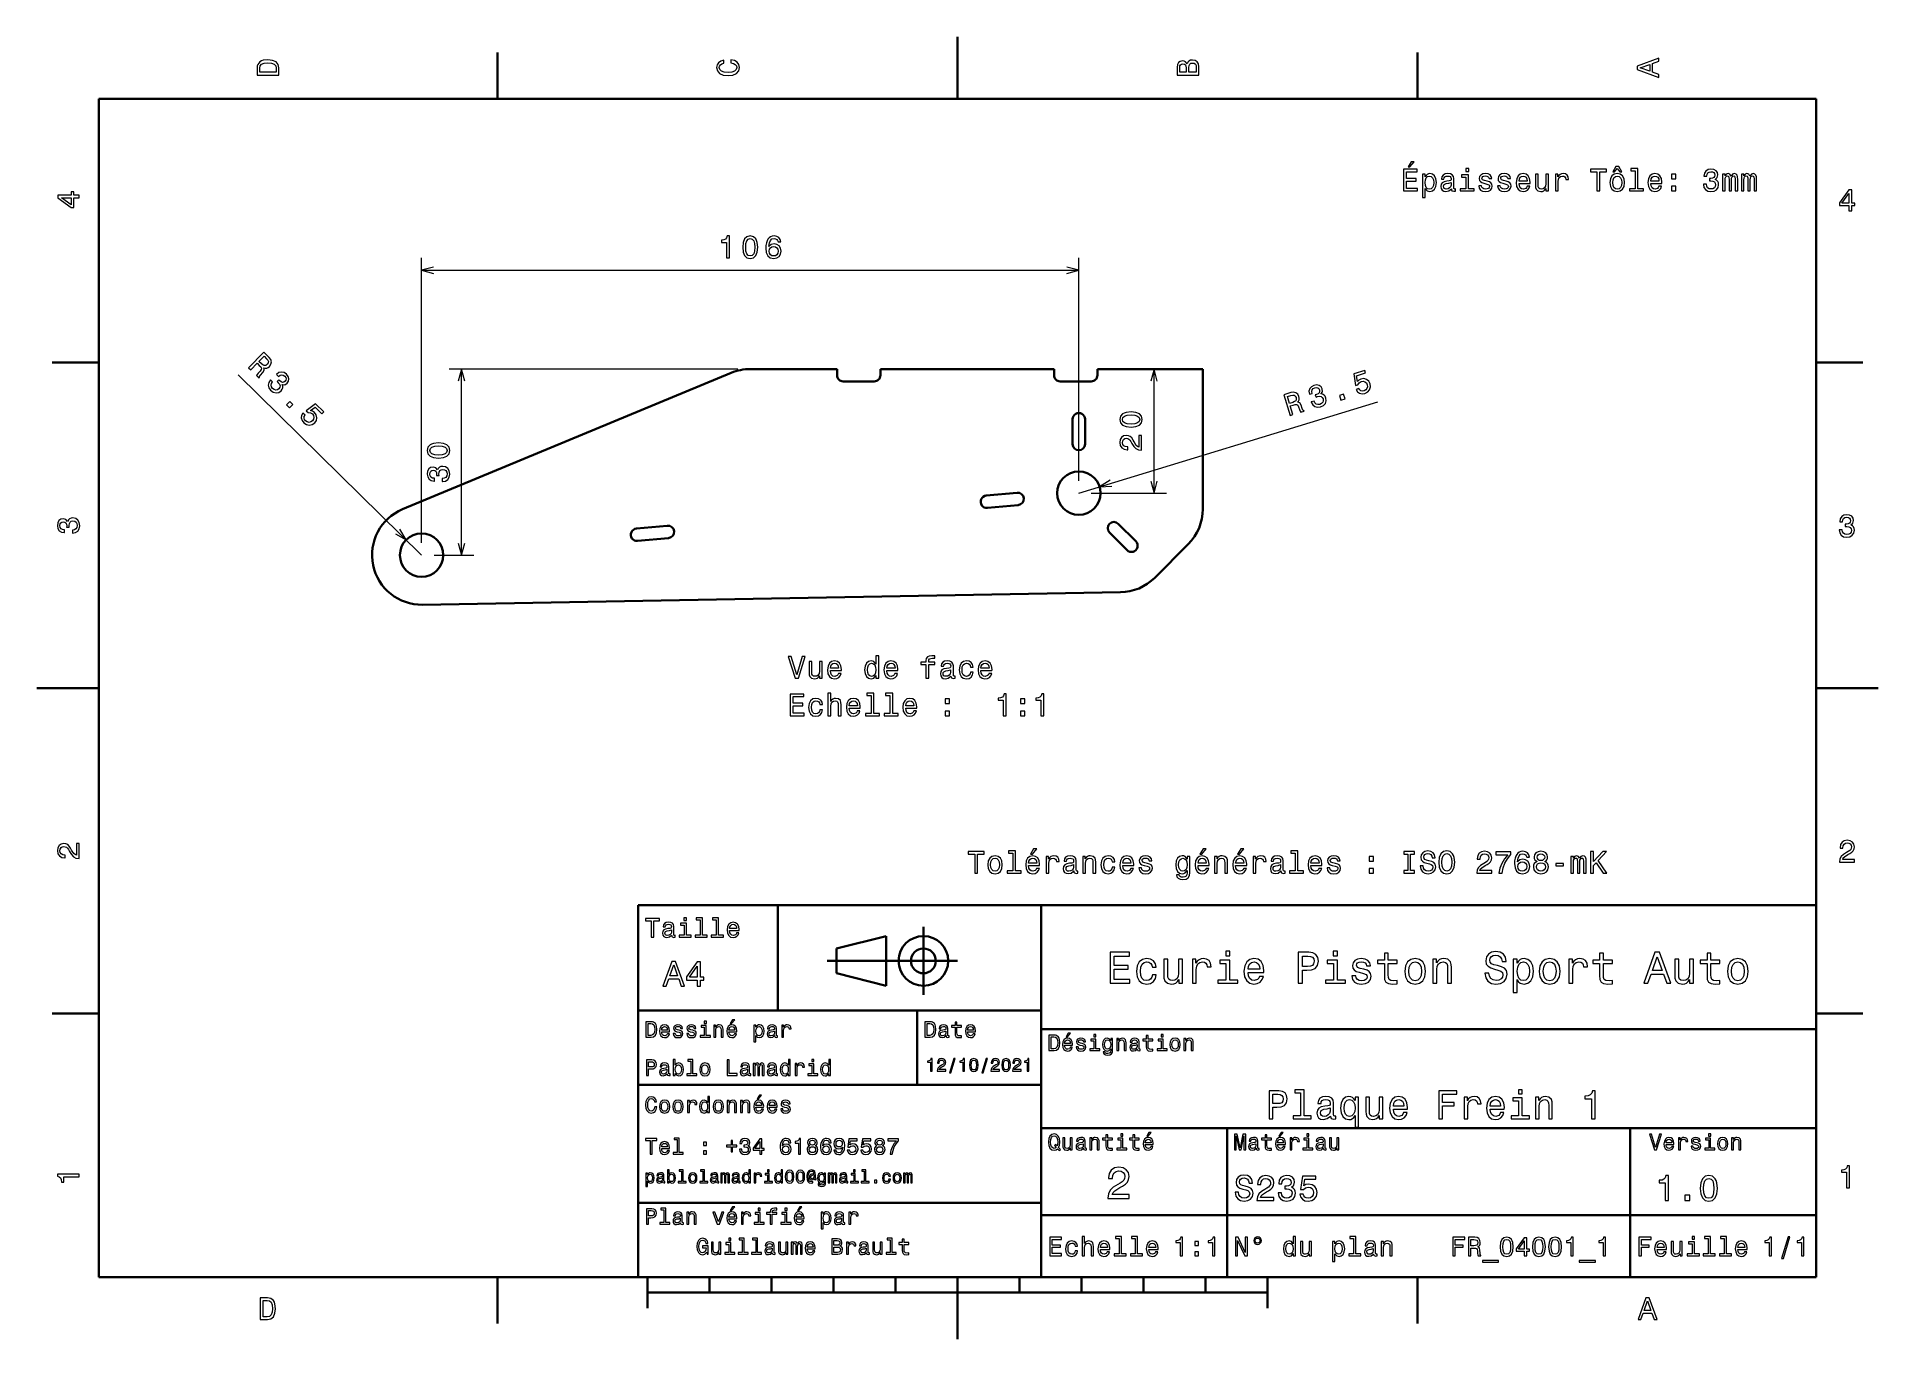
# Model space of a CAD drawing. Extents: x 0 to 297, y 0 to 210.
import ezdxf

# ---------------------------------------------------------------- set-up
doc = ezdxf.new("R2010")
doc.units = 0

msp = doc.modelspace()

# ---------------------------------------------------------------- linework, layer by layer
at = {"color": 7, "lineweight": 35, "ltscale": 0.25}
for p, q in [((148.5, 200), (148.5, 210)), ((10, 105), (0, 105)), ((287, 105), (297, 105)), ((192, 10), (192, 20)), ((148.5, 10), (148.5, 0))]:
    msp.add_line(p, q, dxfattribs=at)
at = {"color": 7, "lineweight": 35, "ltscale": 0.1875}
for p, q in [((74.300003, 200), (74.300003, 207.5)), ((222.699997, 200), (222.699997, 207.5)), ((10, 157.5), (2.5, 157.5)), ((287, 157.5), (294.5, 157.5)), ((10, 52.5), (2.5, 52.5)), ((287, 52.5), (294.5, 52.5)), ((74.300003, 10), (74.300003, 2.5)), ((222.699997, 10), (222.699997, 2.5))]:
    msp.add_line(p, q, dxfattribs=at)
at = {"color": 7, "lineweight": 35}
for p, q in [((287, 200), (10, 200)), ((10, 200), (10, 10)), ((287, 10), (287, 200)), ((58.998741, 133.82016), (111.998741, 155.82016)), ((136.065765, 156.431427), (164.065765, 156.431427)), ((188.065765, 156.431427), (188.065765, 133.851685)), ((174.790833, 120.435715), (62.208076, 118.432693)), ((97, 10), (97, 70)), ((97, 70), (287, 70)), ((162, 10), (162, 70)), ((287, 70), (287, 10)), ((127.5, 61), (148.5, 61)), ((97, 53), (162, 53)), ((162, 50), (287, 50)), ((97, 41), (162, 41)), ((162, 34), (287, 34)), ((257, 10), (257, 34)), ((97, 22), (162, 22)), ((162, 20), (287, 20)), ((10, 10), (287, 10)), ((97, 10), (287, 10)), ((98.5, 7.5), (198.5, 7.5))]:
    msp.add_line(p, q, dxfattribs=at)
at = {"color": 7, "lineweight": 13}
for p, q in [((62.065765, 128.431427), (62.065765, 174.365402)), ((62.065765, 172.365402), (168.065765, 172.365402)), ((168.065765, 138.431427), (168.065765, 174.365402)), ((62.065765, 126.431427), (32.479782, 155.488235)), ((113.065765, 156.431427), (66.492485, 156.431427)), ((68.492485, 126.431427), (68.492485, 156.431427)), ((180.201492, 136.431427), (180.201492, 156.431427)), ((168.065765, 136.431427), (216.279388, 151.160736))]:
    msp.add_line(p, q, dxfattribs=at)
at = {"color": 7, "lineweight": 35, "ltscale": 0.35}
for p, q in [((115.065765, 156.431427), (129.065765, 156.431427)), ((192, 20), (192, 34))]:
    msp.add_line(p, q, dxfattribs=at)
at = {"color": 7, "lineweight": 35, "ltscale": 0.025}
for p, q in [((129.065765, 155.431427), (129.065765, 156.431427)), ((136.065765, 156.431427), (136.065765, 155.431427)), ((164.065765, 155.431427), (164.065765, 156.431427)), ((171.065765, 156.431427), (171.065765, 155.431427))]:
    msp.add_line(p, q, dxfattribs=at)
at = {"color": 7, "lineweight": 35, "ltscale": 0.425}
for p, q in [((171.065765, 156.431427), (188.065765, 156.431427)), ((119.5, 53), (119.5, 70))]:
    msp.add_line(p, q, dxfattribs=at)
at = {"color": 7, "lineweight": 35, "ltscale": 0.125}
for p, q in [((130.065765, 154.431427), (135.065765, 154.431427)), ((165.065765, 154.431427), (170.065765, 154.431427)), ((101.69445, 131.174423), (96.716553, 130.704803)), ((96.904396, 128.713654), (101.882294, 129.183258)), ((98.5, 10), (98.5, 5)), ((198.5, 10), (198.5, 5))]:
    msp.add_line(p, q, dxfattribs=at)
at = {"color": 7, "lineweight": 35, "ltscale": 0.1}
for p, q in [((167.065765, 148.330414), (167.065765, 144.330414)), ((169.065765, 144.330414), (169.065765, 148.330414)), ((177.258148, 128.653259), (174.429718, 131.481674)), ((173.015518, 130.067474), (175.843933, 127.239037)), ((129, 59), (129, 63))]:
    msp.add_line(p, q, dxfattribs=at)
at = {"color": 7, "lineweight": 35, "ltscale": 0.124999}
for p, q in [((158.116638, 136.497253), (153.138794, 136.027649)), ((153.32663, 134.036484), (158.304474, 134.506104))]:
    msp.add_line(p, q, dxfattribs=at)
at = {"color": 7, "lineweight": 13, "ltscale": 0.303393}
msp.add_line((170.065765, 136.431427), (182.201492, 136.431427), dxfattribs=at)
at = {"color": 7, "lineweight": 35, "ltscale": 0.191528}
msp.add_line((185.722626, 128.194824), (180.305389, 122.777596), dxfattribs=at)
at = {"color": 7, "lineweight": 13, "ltscale": 0.160668}
msp.add_line((64.065765, 126.431427), (70.492485, 126.431427), dxfattribs=at)
at = {"color": 7, "lineweight": 35, "ltscale": 0.275}
msp.add_line((143, 55.5), (143, 66.5), dxfattribs=at)
at = {"color": 7, "lineweight": 35, "ltscale": 0.206155}
for p, q in [((129, 63), (137, 65)), ((137, 57), (129, 59))]:
    msp.add_line(p, q, dxfattribs=at)
at = {"color": 7, "lineweight": 35, "ltscale": 0.2}
msp.add_line((137, 65), (137, 57), dxfattribs=at)
at = {"color": 7, "lineweight": 35, "ltscale": 0.3}
msp.add_line((142, 41), (142, 53), dxfattribs=at)
at = {"color": 7, "lineweight": 35, "ltscale": 0.0625}
for p, q in [((108.5, 10), (108.5, 7.5)), ((118.5, 10), (118.5, 7.5)), ((128.5, 10), (128.5, 7.5)), ((138.5, 10), (138.5, 7.5)), ((158.5, 10), (158.5, 7.5)), ((168.5, 10), (168.5, 7.5)), ((178.5, 10), (178.5, 7.5)), ((188.5, 10), (188.5, 7.5))]:
    msp.add_line(p, q, dxfattribs=at)
at = {"color": 7, "lineweight": 13}
for points in [[(35.533215, 204.994965), (35.533215, 203.829971), (39.033215, 203.829971), (39.033215, 204.994965), (38.922264, 205.544678), (38.584366, 205.953171), (38.034657, 206.205338), (37.283215, 206.296112), (36.516644, 206.215424), (36.21405, 206.114563), (35.971977, 205.973343), (35.644165, 205.56485), (35.563473, 205.297562)], [(35.951801, 204.959656), (36.027451, 205.342941), (36.259438, 205.605194), (36.672985, 205.761536), (37.283215, 205.811966), (37.873272, 205.756485), (38.286816, 205.600143), (38.533936, 205.332855), (38.614628, 204.959656), (38.614628, 204.298996), (35.951801, 204.298996)], [(111.93206, 205.817017), (112.35569, 205.716141), (112.658287, 205.549713), (112.844887, 205.317734), (112.905403, 205.045395), (112.814629, 204.71759), (112.54229, 204.460388), (112.098488, 204.28891), (111.483215, 204.233429), (110.872986, 204.28891), (110.424141, 204.455338), (110.151802, 204.71254), (110.055984, 205.045395), (110.106415, 205.287476), (110.247627, 205.494247), (110.474571, 205.655624), (110.787247, 205.766571), (110.787247, 206.245682), (110.308144, 206.094391), (109.94503, 205.832138), (109.718086, 205.474075), (109.637398, 205.045395), (109.763474, 204.510818), (110.116501, 204.10231), (110.696472, 203.840057), (111.483215, 203.749283), (112.269958, 203.840057), (112.84993, 204.10231), (113.208, 204.510818), (113.329041, 205.045395), (113.233215, 205.51442), (112.965927, 205.892654), (112.527161, 206.159943), (111.93206, 206.301163)], [(185.542007, 205.630417), (185.249496, 205.983429), (185.052811, 206.074219), (184.81073, 206.104477), (184.432495, 206.03891), (184.160156, 205.842224), (183.993729, 205.524506), (183.933212, 205.080704), (183.933212, 203.835022), (187.433212, 203.835022), (187.433212, 205.151306), (187.36261, 205.620331), (187.155838, 205.968307), (186.828018, 206.185165), (186.384216, 206.260818), (186.08667, 206.215424), (185.839554, 206.094391), (185.65799, 205.897705)], [(185.385666, 204.984879), (185.385666, 204.298996), (184.351807, 204.298996), (184.351807, 205.025223), (184.382065, 205.297562), (184.472839, 205.489197), (184.629181, 205.605194), (184.86116, 205.645538), (185.093155, 205.600143), (185.254532, 205.479111), (185.355408, 205.272339)], [(187.014618, 205.095825), (187.014618, 204.298996), (185.809296, 204.298996), (185.809296, 205.050446), (185.844589, 205.368164), (185.9505, 205.595108), (186.132065, 205.731277), (186.394302, 205.776657), (186.671692, 205.731277), (186.863327, 205.605194), (186.979324, 205.393372)], [(261.633209, 203.466858), (261.633209, 203.930847), (260.604401, 204.298996), (260.604401, 205.695969), (261.633209, 206.064133), (261.633209, 206.538193), (258.128174, 205.257217), (258.128174, 204.742798)], [(260.17572, 204.460388), (258.632477, 205), (260.17572, 205.539627)], [(220.458939, 185.143372), (222.677948, 185.143372), (222.677948, 185.567001), (220.922913, 185.567001), (220.922913, 186.752167), (222.486313, 186.752167), (222.486313, 187.170746), (220.922913, 187.170746), (220.922913, 188.219742), (222.637604, 188.219742), (222.637604, 188.643372), (220.458939, 188.643372)], [(221.170029, 189.01152), (221.467575, 189.01152), (222.168594, 189.868881), (221.674347, 189.868881)], [(223.92868, 187.432999), (223.92868, 187.851578), (223.484863, 187.851578), (223.484863, 184.094376), (223.92868, 184.094376), (223.92868, 185.556915), (224.085022, 185.319885), (224.26152, 185.163544), (224.705338, 185.047546), (225.128967, 185.143372), (225.461823, 185.430832), (225.67868, 185.88472), (225.759369, 186.5), (225.67868, 187.110229), (225.461823, 187.564117), (225.128967, 187.846542), (224.705338, 187.947403), (224.463257, 187.917145), (224.256485, 187.82132), (224.079971, 187.659943)], [(224.629684, 185.445969), (224.332138, 185.51152), (224.11528, 185.713257), (223.979111, 186.041061), (223.933716, 186.5), (223.979111, 186.953888), (224.11528, 187.281708), (224.332138, 187.478394), (224.629684, 187.548996), (224.902023, 187.478394), (225.118881, 187.276657), (225.255051, 186.948853), (225.305481, 186.5), (225.255051, 186.046112), (225.118881, 185.713257), (224.902023, 185.51152)], [(228.154907, 185.496399), (228.154907, 185.481262), (228.180115, 185.309799), (228.255768, 185.188766), (228.573486, 185.092941), (228.820602, 185.133286), (228.820602, 185.476227), (228.714691, 185.46109), (228.573486, 185.526657), (228.548279, 185.728394), (228.548279, 187.130402), (228.487747, 187.48848), (228.311234, 187.740631), (228.003601, 187.891937), (227.569885, 187.947403), (227.146255, 187.886887), (226.833572, 187.715424), (226.636887, 187.44812), (226.57132, 187.095108), (226.57132, 187.064835), (226.969742, 187.064835), (227.005051, 187.276657), (227.115997, 187.427948), (227.297546, 187.518738), (227.554749, 187.554031), (227.80188, 187.528824), (227.978394, 187.453171), (228.08429, 187.322052), (228.119598, 187.140488), (228.099426, 186.92868), (228.018738, 186.822769), (227.817001, 186.772339), (227.438766, 186.731995), (227.005051, 186.641205), (226.697403, 186.479828), (226.515854, 186.227661), (226.460373, 185.854462), (226.510803, 185.521606), (226.667145, 185.27449), (226.919312, 185.118149), (227.267288, 185.062683), (227.736313, 185.168594)], [(230.938766, 185.516571), (230.938766, 187.760803), (229.798996, 187.760803), (229.798996, 187.382568), (230.494965, 187.382568), (230.494965, 185.516571), (229.587173, 185.516571), (229.587173, 185.143372), (231.856628, 185.143372), (231.856628, 185.516571)], [(230.953888, 188.764404), (230.484863, 188.764404), (230.484863, 188.260086), (230.953888, 188.260086)], [(233.944519, 186.721909), (233.515854, 186.822769), (233.19812, 186.938766), (233.092224, 187.175797), (233.122482, 187.342224), (233.228394, 187.463257), (233.399857, 187.53891), (233.646973, 187.569168), (233.884003, 187.53891), (234.070602, 187.44812), (234.19165, 187.311966), (234.242081, 187.130402), (234.675797, 187.130402), (234.675797, 187.140488), (234.600143, 187.468292), (234.393372, 187.72551), (234.070602, 187.886887), (233.646973, 187.947403), (233.218292, 187.886887), (232.905624, 187.720459), (232.708939, 187.473343), (232.648422, 187.16066), (232.693802, 186.858063), (232.835022, 186.646255), (233.067001, 186.494949), (233.404907, 186.389053), (233.899139, 186.268005), (234.201736, 186.141937), (234.282425, 186.041061), (234.312683, 185.889771), (234.267288, 185.703171), (234.146255, 185.561966), (233.94957, 185.471176), (233.687317, 185.440918), (233.409943, 185.471176), (233.208221, 185.577087), (233.072052, 185.748566), (233.016571, 185.985596), (232.587891, 185.985596), (232.658508, 185.582138), (232.86528, 185.289627), (233.193085, 185.113113), (233.646973, 185.047546), (234.121033, 185.113113), (234.469025, 185.289627), (234.680832, 185.572052), (234.756485, 185.940201), (234.701004, 186.257919), (234.544662, 186.474777), (234.28746, 186.615997)], [(236.980545, 186.721909), (236.55188, 186.822769), (236.234146, 186.938766), (236.128235, 187.175797), (236.158508, 187.342224), (236.264404, 187.463257), (236.435883, 187.53891), (236.682999, 187.569168), (236.920029, 187.53891), (237.106628, 187.44812), (237.227661, 187.311966), (237.278107, 187.130402), (237.711823, 187.130402), (237.711823, 187.140488), (237.636169, 187.468292), (237.429398, 187.72551), (237.106628, 187.886887), (236.682999, 187.947403), (236.254318, 187.886887), (235.94165, 187.720459), (235.744965, 187.473343), (235.684433, 187.16066), (235.729828, 186.858063), (235.871033, 186.646255), (236.103027, 186.494949), (236.440918, 186.389053), (236.935165, 186.268005), (237.237747, 186.141937), (237.318451, 186.041061), (237.348709, 185.889771), (237.303314, 185.703171), (237.182281, 185.561966), (236.985596, 185.471176), (236.723343, 185.440918), (236.445969, 185.471176), (236.244232, 185.577087), (236.108063, 185.748566), (236.052597, 185.985596), (235.623917, 185.985596), (235.694519, 185.582138), (235.901291, 185.289627), (236.229111, 185.113113), (236.682999, 185.047546), (237.157059, 185.113113), (237.505035, 185.289627), (237.716858, 185.572052), (237.792511, 185.940201), (237.73703, 186.257919), (237.580688, 186.474777), (237.323486, 186.615997)], [(239.078537, 186.368881), (240.853745, 186.368881), (240.858795, 186.575653), (240.778107, 187.155624), (240.556198, 187.58934), (240.203171, 187.851578), (239.734146, 187.947403), (239.275223, 187.846542), (238.922195, 187.564117), (238.695251, 187.105194), (238.614548, 186.5), (238.690201, 185.879684), (238.917145, 185.425797), (239.265137, 185.143372), (239.719025, 185.047546), (240.112396, 185.113113), (240.435165, 185.284576), (240.672195, 185.556915), (240.80835, 185.920029), (240.369598, 185.920029), (240.278824, 185.718292), (240.14769, 185.567001), (239.77449, 185.445969), (239.48703, 185.501434), (239.270172, 185.677948), (239.128967, 185.965424), (239.078537, 186.353745)], [(239.078537, 186.742081), (239.134003, 187.090057), (239.270172, 187.34726), (239.476944, 187.503601), (239.749283, 187.559082), (240.016571, 187.503601), (240.223343, 187.34726), (240.349426, 187.090057), (240.394806, 186.742081)], [(243.814117, 187.851578), (243.370316, 187.851578), (243.370316, 186.288177), (243.319885, 185.925079), (243.17363, 185.662827), (242.946686, 185.501434), (242.649139, 185.451004), (242.412109, 185.491348), (242.260803, 185.612396), (242.175079, 185.819168), (242.154907, 186.111664), (242.154907, 187.851578), (241.71109, 187.851578), (241.71109, 186.07132), (241.726227, 185.713257), (241.822052, 185.41571), (242.114563, 185.143372), (242.583572, 185.047546), (242.835739, 185.082855), (243.052597, 185.17363), (243.239197, 185.329971), (243.390488, 185.556915), (243.390488, 185.143372), (243.814117, 185.143372)], [(244.92868, 185.143372), (245.372482, 185.143372), (245.372482, 186.691635), (245.417862, 187.064835), (245.554031, 187.332138), (245.77594, 187.493515), (246.073486, 187.548996), (246.295395, 187.513687), (246.461823, 187.412827), (246.562683, 187.241348), (246.597992, 187.009369), (247.046829, 187.009369), (246.986313, 187.417862), (246.819885, 187.710373), (246.542511, 187.886887), (246.164261, 187.947403), (245.907059, 187.907059), (245.685165, 187.806198), (245.48848, 187.63472), (245.332138, 187.40274), (245.332138, 187.851578), (244.92868, 187.851578)], [(251.646255, 185.143372), (252.110229, 185.143372), (252.110229, 188.219742), (253.169312, 188.219742), (253.169312, 188.643372), (250.582138, 188.643372), (250.582138, 188.219742), (251.646255, 188.219742)], [(253.739197, 186.494949), (253.819885, 185.879684), (254.05188, 185.425797), (254.420029, 185.143372), (254.914261, 185.047546), (255.403458, 185.143372), (255.771606, 185.420746), (256.003601, 185.874634), (256.089325, 186.494949), (256.003601, 187.110229), (255.771606, 187.569168), (255.403458, 187.846542), (254.914261, 187.947403), (254.420029, 187.846542), (254.05188, 187.564117), (253.819885, 187.110229)], [(254.193085, 188.219742), (254.490631, 188.219742), (254.919312, 188.779541), (255.342941, 188.219742), (255.640488, 188.219742), (255.161377, 189.077087), (254.677231, 189.077087)], [(254.193085, 186.5), (254.238464, 186.953888), (254.379684, 187.281708), (254.606628, 187.483429), (254.914261, 187.554031), (255.216858, 187.483429), (255.443802, 187.286743), (255.585022, 186.953888), (255.635437, 186.5), (255.585022, 186.041061), (255.443802, 185.708206), (255.216858, 185.506485), (254.914261, 185.440918), (254.606628, 185.506485), (254.379684, 185.708206), (254.238464, 186.041061)], [(257.78891, 188.391205), (257.78891, 185.516571), (256.876068, 185.516571), (256.876068, 185.143372), (259.140503, 185.143372), (259.140503, 185.516571), (258.232697, 185.516571), (258.232697, 188.764404), (257.092926, 188.764404), (257.092926, 188.391205)], [(260.330688, 186.368881), (262.105896, 186.368881), (262.110962, 186.575653), (262.030243, 187.155624), (261.80835, 187.58934), (261.455322, 187.851578), (260.986298, 187.947403), (260.527374, 187.846542), (260.174347, 187.564117), (259.947388, 187.105194), (259.866699, 186.5), (259.942352, 185.879684), (260.169312, 185.425797), (260.517273, 185.143372), (260.971191, 185.047546), (261.364563, 185.113113), (261.687317, 185.284576), (261.924347, 185.556915), (262.060516, 185.920029), (261.621765, 185.920029), (261.530975, 185.718292), (261.399841, 185.567001), (261.026642, 185.445969), (260.739197, 185.501434), (260.522339, 185.677948), (260.381104, 185.965424), (260.330688, 186.353745)], [(260.330688, 186.742081), (260.386169, 187.090057), (260.522339, 187.34726), (260.729095, 187.503601), (261.001434, 187.559082), (261.268738, 187.503601), (261.475494, 187.34726), (261.601593, 187.090057), (261.646973, 186.742081)], [(263.674347, 187.100143), (264.3703, 187.100143), (264.3703, 187.851578), (263.674347, 187.851578)], [(268.823486, 186.242798), (268.823486, 186.207489), (268.904175, 185.723343), (269.141205, 185.360229), (269.514404, 185.128235), (270.008636, 185.042511), (270.533142, 185.128235), (270.926514, 185.350143), (271.17868, 185.703171), (271.26944, 186.157059), (271.229095, 186.454605), (271.118164, 186.696686), (270.936584, 186.883286), (270.694519, 187.019455), (271.022339, 187.291794), (271.138306, 187.72551), (271.062683, 188.118881), (270.845825, 188.416428), (270.492798, 188.603027), (270.008636, 188.668594), (269.554749, 188.587891), (269.206757, 188.365997), (268.979828, 188.01297), (268.904175, 187.543945), (268.904175, 187.508652), (269.353027, 187.508652), (269.393372, 187.831406), (269.524475, 188.0634), (269.736298, 188.204605), (270.033844, 188.255035), (270.296112, 188.214691), (270.487732, 188.108795), (270.603729, 187.937317), (270.649139, 187.705338), (270.603729, 187.458206), (270.482697, 187.291794), (270.270874, 187.190918), (269.983429, 187.16066), (269.786743, 187.16571), (269.786743, 186.767288), (270.033844, 186.777374), (270.351563, 186.731995), (270.588623, 186.610947), (270.729828, 186.414261), (270.780243, 186.157059), (270.724792, 185.864548), (270.578522, 185.64769), (270.346527, 185.51152), (270.03891, 185.466141), (269.721191, 185.516571), (269.489197, 185.667862), (269.342926, 185.909943), (269.287445, 186.242798)], [(271.909943, 185.143372), (272.31842, 185.143372), (272.31842, 186.953888), (272.343658, 187.226227), (272.419312, 187.422913), (272.535278, 187.53891), (272.686584, 187.58429), (272.807617, 187.543945), (272.888306, 187.443085), (272.92868, 187.271606), (272.943787, 187.044662), (272.943787, 185.143372), (273.327087, 185.143372), (273.327087, 186.953888), (273.352295, 187.221176), (273.427948, 187.417862), (273.548981, 187.53891), (273.700287, 187.58429), (273.82132, 187.543945), (273.902008, 187.443085), (273.952454, 187.044662), (273.952454, 185.143372), (274.360931, 185.143372), (274.360931, 187.014404), (274.335724, 187.40274), (274.255035, 187.700287), (274.093658, 187.881851), (273.831421, 187.947403), (273.523773, 187.846542), (273.286743, 187.554031), (273.100128, 187.841492), (272.787445, 187.947403), (272.5, 187.846542), (272.303314, 187.564117), (272.303314, 187.851578), (271.909943, 187.851578)], [(274.945953, 185.143372), (275.354462, 185.143372), (275.354462, 186.953888), (275.379669, 187.226227), (275.455322, 187.422913), (275.57132, 187.53891), (275.722626, 187.58429), (275.843658, 187.543945), (275.924347, 187.443085), (275.964691, 187.271606), (275.979828, 187.044662), (275.979828, 185.143372), (276.363098, 185.143372), (276.363098, 186.953888), (276.388306, 187.221176), (276.463959, 187.417862), (276.585022, 187.53891), (276.736298, 187.58429), (276.85733, 187.543945), (276.938049, 187.443085), (276.988464, 187.044662), (276.988464, 185.143372), (277.396973, 185.143372), (277.396973, 187.014404), (277.371765, 187.40274), (277.291046, 187.700287), (277.129669, 187.881851), (276.867432, 187.947403), (276.559784, 187.846542), (276.322754, 187.554031), (276.136169, 187.841492), (275.823486, 187.947403), (275.536011, 187.846542), (275.339325, 187.564117), (275.339325, 187.851578), (274.945953, 187.851578)], [(6.833213, 184.02739), (6.833213, 184.481277), (5.965778, 184.481277), (5.965778, 184.98056), (5.56232, 184.98056), (5.56232, 184.481277), (3.408862, 184.481277), (3.408862, 184.022339), (5.521974, 182.489197), (5.965778, 182.489197), (5.965778, 184.02739)], [(228.104462, 186.091492), (228.043945, 185.829254), (227.882568, 185.627518), (227.640488, 185.496399), (227.342941, 185.451004), (227.151291, 185.476227), (227.015137, 185.556915), (226.929398, 185.69812), (226.904175, 185.894806), (226.924347, 186.07132), (227.005051, 186.197403), (227.327805, 186.338623), (227.736313, 186.399139), (228.104462, 186.520172)], [(263.674347, 185.143372), (264.3703, 185.143372), (264.3703, 185.894806), (263.674347, 185.894806)], [(292.277374, 181.916794), (292.731262, 181.916794), (292.731262, 182.784225), (293.23056, 182.784225), (293.23056, 183.187683), (292.731262, 183.187683), (292.731262, 185.341141), (292.272339, 185.341141), (290.739197, 183.228027), (290.739197, 182.784225), (292.277374, 182.784225)], [(291.162842, 183.187683), (292.277374, 184.756134), (292.277374, 183.187683)], [(5.56232, 182.912827), (3.993876, 184.02739), (5.56232, 184.02739)], [(111.238968, 174.365402), (111.697899, 174.365402), (111.697899, 177.890625), (111.354958, 177.890625), (111.264183, 177.582977), (111.082626, 177.376205), (110.805244, 177.255173), (110.421967, 177.214828), (110.421967, 176.85675), (111.238968, 176.85675)], [(113.850349, 176.075058), (113.925995, 175.283264), (114.163025, 174.71843), (114.541267, 174.375488), (115.065765, 174.264542), (115.58522, 174.375488), (115.963463, 174.71843), (116.19545, 175.283264), (116.276138, 176.075058), (116.19545, 176.861801), (116.099625, 177.174484), (115.963463, 177.431686), (115.58522, 177.774628), (115.065765, 177.890625), (114.541267, 177.774628), (114.163025, 177.426636), (113.925995, 176.861801)], [(114.334496, 176.075058), (114.374847, 176.685287), (114.500923, 177.124054), (114.727867, 177.381256), (115.065765, 177.472031), (115.398621, 177.381256), (115.625565, 177.124054), (115.751648, 176.685287), (115.791992, 176.075058), (115.751648, 175.459778), (115.625565, 175.021027), (115.398621, 174.763824), (115.065765, 174.678085), (114.727867, 174.763824), (114.500923, 175.021027), (114.374847, 175.459778)], [(120.012161, 176.922318), (119.916344, 177.330826), (119.694443, 177.633408), (119.351501, 177.825058), (118.9077, 177.890625), (118.610146, 177.855316), (118.352943, 177.759491), (118.125992, 177.603149), (117.934357, 177.381256), (117.783058, 177.103882), (117.672104, 176.765976), (117.601501, 176.367569), (117.581329, 175.918716), (117.662018, 175.202576), (117.909134, 174.683121), (118.307556, 174.370453), (118.852219, 174.264542), (119.341415, 174.355316), (119.714615, 174.592346), (119.956688, 174.965546), (120.042419, 175.439606), (119.956688, 175.918716), (119.724701, 176.286865), (119.366631, 176.51886), (118.922829, 176.599548), (118.443718, 176.498688), (118.085648, 176.211227), (118.161301, 176.765976), (118.322678, 177.164398), (118.569801, 177.401428), (118.912743, 177.482117), (119.164902, 177.441772), (119.356544, 177.335861), (119.48262, 177.159348), (119.548187, 176.922318)], [(119.55323, 175.43457), (119.497757, 175.116837), (119.356544, 174.874771), (119.129601, 174.713379), (118.847176, 174.662949), (118.549629, 174.713379), (118.322678, 174.86972), (118.17643, 175.111801), (118.131042, 175.42952), (118.181473, 175.742203), (118.322678, 175.979233), (118.554672, 176.130524), (118.867355, 176.186005), (119.139687, 176.130524), (119.356544, 175.984283), (119.497757, 175.747253)], [(34.161827, 156.639511), (34.496452, 156.310883), (35.531853, 157.365128), (35.873672, 157.029419), (36.114937, 156.771255), (36.223785, 156.565399), (36.193527, 156.361847), (36.021011, 156.114227), (35.720963, 155.77272), (35.534058, 155.53923), (35.45356, 155.370895), (35.83136, 154.999847), (35.898499, 155.068207), (35.914688, 155.250229), (36.069664, 155.465607), (36.440262, 155.893341), (36.672394, 156.25206), (36.681511, 156.42688), (36.619125, 156.622467), (36.851395, 156.57106), (37.075821, 156.598053), (37.296074, 156.692764), (37.504951, 156.862259), (37.751419, 157.213974), (37.830124, 157.582016), (37.726929, 157.951965), (37.449036, 158.316788), (36.614265, 159.136627)], [(37.055115, 158.102829), (37.253395, 157.865677), (37.340973, 157.645355), (37.314438, 157.424011), (37.152466, 157.194305), (36.91153, 157.02095), (36.690697, 156.990433), (36.461571, 157.088226), (36.217224, 157.292862), (35.832222, 157.670975), (36.648521, 158.502136)], [(37.707382, 154.698364), (37.682648, 154.673172), (37.400978, 154.27121), (37.315659, 153.846054), (37.419365, 153.419037), (37.711906, 153.011566), (38.146187, 152.705215), (38.582329, 152.587906), (39.009598, 152.663086), (39.392403, 152.923309), (39.572113, 153.163864), (39.662575, 153.414322), (39.663788, 153.674667), (39.586494, 153.941437), (40.011192, 153.906036), (40.397858, 154.134201), (40.619522, 154.467865), (40.673294, 154.832108), (40.552177, 155.212601), (40.252693, 155.598618), (39.872322, 155.8591), (39.468559, 155.944611), (39.05928, 155.851761), (38.676666, 155.570129), (38.651932, 155.544952), (38.972168, 155.230438), (39.227112, 155.432449), (39.483215, 155.506088), (39.733284, 155.45842), (39.980911, 155.285904), (40.139748, 155.073364), (40.202263, 154.863525), (40.164871, 154.659912), (40.034706, 154.462585), (39.829163, 154.318085), (39.626198, 154.284164), (39.404396, 154.360611), (39.178101, 154.540451), (39.041306, 154.68187), (38.762138, 154.397614), (38.945518, 154.231659), (39.140396, 153.976639), (39.224693, 153.724197), (39.18763, 153.484924), (39.043388, 153.266083), (38.798843, 153.096268), (38.542549, 153.044022), (38.281624, 153.109436), (38.030334, 153.292603), (37.838989, 153.551208), (37.779488, 153.821716), (37.844765, 154.096909), (38.038414, 154.373245)], [(212.780426, 153.137527), (213.007355, 152.774445), (213.337982, 152.537949), (213.744202, 152.451126), (214.210022, 152.514328), (214.670654, 152.749969), (214.979477, 153.102707), (215.105713, 153.552597), (215.049988, 154.062912), (214.830963, 154.48642), (214.491882, 154.767776), (214.060913, 154.883957), (213.568008, 154.823029), (213.223938, 154.654633), (212.992828, 154.410004), (212.852341, 155.353195), (214.318573, 155.801132), (214.197754, 156.19664), (212.408356, 155.649979), (212.685333, 153.794006), (213.071182, 153.91188), (213.281677, 154.22403), (213.613525, 154.41507), (213.938431, 154.456314), (214.221924, 154.374176), (214.443634, 154.183517), (214.589508, 153.895859), (214.629303, 153.57579), (214.54715, 153.292313), (214.356491, 153.070587), (214.068848, 152.924698), (213.802902, 152.880371), (213.571259, 152.930893), (213.37352, 153.060318), (213.228973, 153.274551)], [(202.161774, 148.939041), (202.610321, 149.07608), (202.178589, 150.489258), (202.636795, 150.629242), (202.978836, 150.717926), (203.211685, 150.715225), (203.376068, 150.591431), (203.51123, 150.321594), (203.667969, 149.894882), (203.783844, 149.619156), (203.89328, 149.468018), (204.399719, 149.622742), (204.371735, 149.714386), (204.219543, 149.815536), (204.104324, 150.05455), (203.905533, 150.584442), (203.701233, 150.959717), (203.552002, 151.051224), (203.350372, 151.089813), (203.506454, 151.269333), (203.589935, 151.479401), (203.611908, 151.71814), (203.562759, 151.98262), (203.37146, 152.367126), (203.085709, 152.612061), (202.711395, 152.69809), (202.258148, 152.628174), (201.13916, 152.286316)], [(202.257996, 152.179886), (202.561035, 152.240829), (202.796448, 152.212555), (202.978241, 152.083527), (203.102692, 151.831512), (203.139923, 151.537033), (203.061264, 151.328445), (202.865921, 151.173843), (202.569427, 151.0569), (202.053345, 150.899231), (201.712982, 152.013382)], [(205.560593, 151.126968), (205.570908, 151.093216), (205.789536, 150.653763), (206.122314, 150.375748), (206.546997, 150.262924), (207.044739, 150.325317), (207.521286, 150.560562), (207.832672, 150.887711), (207.970673, 151.299011), (207.924881, 151.759613), (207.799362, 152.032394), (207.622528, 152.231491), (207.394379, 152.356903), (207.123077, 152.416397), (207.35701, 152.772629), (207.341217, 153.221313), (207.153946, 153.575424), (206.859619, 153.796631), (206.467468, 153.871933), (205.985291, 153.793182), (205.574783, 153.583405), (205.306824, 153.269516), (205.192917, 152.865585), (205.257599, 152.394928), (205.267914, 152.36116), (205.697174, 152.49231), (205.641464, 152.812775), (205.699097, 153.072952), (205.860413, 153.269882), (206.130234, 153.40506), (206.392822, 153.443085), (206.607056, 153.397797), (206.768082, 153.2677), (206.879272, 153.059097), (206.908066, 152.809494), (206.840942, 152.61496), (206.667831, 152.456619), (206.401749, 152.343689), (206.212173, 152.291046), (206.328583, 151.910019), (206.561966, 151.991867), (206.879089, 152.04129), (207.141144, 151.994781), (207.333649, 151.847931), (207.457031, 151.616684), (207.489441, 151.32074), (207.412933, 151.070602), (207.230835, 150.872604), (206.94989, 150.739319), (206.631302, 150.694717), (206.365234, 150.771637), (206.154633, 150.960403), (206.004333, 151.262527)], [(210.337463, 151.436722), (211.003052, 151.64006), (210.783508, 152.358719), (210.11792, 152.15538)], [(40.260979, 150.64946), (40.757515, 150.161804), (41.28405, 150.697922), (40.787506, 151.185577)], [(42.92202, 149.315445), (42.711411, 148.942657), (42.661552, 148.53923), (42.779274, 148.140869), (43.057289, 147.76178), (43.484314, 147.469635), (43.941719, 147.366776), (44.397263, 147.470749), (44.819, 147.763412), (45.086479, 148.158112), (45.17173, 148.590408), (45.067955, 149.024551), (44.779015, 149.428497), (44.466751, 149.650345), (44.141441, 149.736572), (44.903008, 150.310471), (45.996841, 149.236206), (46.286606, 149.53125), (44.951698, 150.842285), (43.453377, 149.712524), (43.741226, 149.429825), (44.116005, 149.393982), (44.442337, 149.193649), (44.633751, 148.927902), (44.696976, 148.639618), (44.635361, 148.35376), (44.452316, 148.088211), (44.190109, 147.900391), (43.90181, 147.837158), (43.615959, 147.898773), (43.350403, 148.081833), (43.184441, 148.294312), (43.118195, 148.521942), (43.137466, 148.757492), (43.256645, 148.986801)], [(176.491837, 147.084015), (177.28363, 147.159668), (177.848465, 147.396698), (178.191406, 147.774948), (178.302353, 148.299438), (178.191406, 148.818893), (177.848465, 149.197128), (177.28363, 149.429123), (176.491837, 149.509811), (175.705093, 149.429123), (175.39241, 149.333298), (175.135208, 149.197128), (174.792267, 148.818893), (174.67627, 148.299438), (174.792267, 147.774948), (175.140259, 147.396698), (175.705093, 147.159668)], [(176.491837, 147.568176), (175.881607, 147.608521), (175.442841, 147.734604), (175.185638, 147.961548), (175.094864, 148.299438), (175.185638, 148.632294), (175.442841, 148.859238), (175.881607, 148.985321), (176.491837, 149.025665), (177.107117, 148.985321), (177.545868, 148.859238), (177.80307, 148.632294), (177.888809, 148.299438), (177.80307, 147.961548), (177.545868, 147.734604), (177.107117, 147.608521)], [(178.201492, 143.33287), (178.201492, 145.738495), (177.767776, 145.738495), (177.767776, 143.837189), (177.530746, 143.9431), (177.334061, 144.124649), (176.975983, 144.684448), (176.824692, 144.98201), (176.607834, 145.31485), (176.355667, 145.551895), (176.058121, 145.688049), (175.720215, 145.738495), (175.2966, 145.652756), (174.963745, 145.415726), (174.751923, 145.052612), (174.67627, 144.583588), (174.762009, 144.099442), (174.999039, 143.731277), (175.377289, 143.494247), (175.876556, 143.413559), (175.947174, 143.413559), (175.947174, 143.872498), (175.90683, 143.872498), (175.563889, 143.917877), (175.311722, 144.054047), (175.150345, 144.270905), (175.094864, 144.55838), (175.145294, 144.850876), (175.271378, 145.067734), (175.468063, 145.208954), (175.715179, 145.259384), (175.947174, 145.224075), (176.14386, 145.128265), (176.315323, 144.966873), (176.466614, 144.744965), (176.628006, 144.447418), (176.940689, 143.953186), (177.273529, 143.605209), (177.677002, 143.398438), (178.186371, 143.33287)], [(64.782829, 142.084015), (65.574615, 142.159668), (66.139458, 142.396698), (66.482399, 142.774948), (66.593353, 143.299438), (66.482399, 143.818893), (66.139458, 144.197128), (65.574615, 144.429123), (64.782829, 144.509811), (63.996086, 144.429123), (63.683411, 144.333298), (63.426201, 144.197128), (63.08326, 143.818893), (62.96727, 143.299438), (63.08326, 142.774948), (63.431244, 142.396698), (63.996086, 142.159668)], [(64.782829, 142.568176), (64.1726, 142.608521), (63.733841, 142.734604), (63.476631, 142.961548), (63.385857, 143.299438), (63.476631, 143.632294), (63.733841, 143.859238), (64.1726, 143.985321), (64.782829, 144.025665), (65.398102, 143.985321), (65.836868, 143.859238), (66.09407, 143.632294), (66.179802, 143.299438), (66.09407, 142.961548), (65.836868, 142.734604), (65.398102, 142.608521)], [(65.393059, 138.292526), (65.428368, 138.292526), (65.912514, 138.373215), (66.275627, 138.610245), (66.507614, 138.983444), (66.593353, 139.477676), (66.507614, 140.002182), (66.285713, 140.395554), (65.932686, 140.647705), (65.478798, 140.738495), (65.181244, 140.698135), (64.939171, 140.587189), (64.752571, 140.40564), (64.616402, 140.163559), (64.34407, 140.491364), (63.910355, 140.607361), (63.516983, 140.531708), (63.219429, 140.31485), (63.032829, 139.961823), (62.96727, 139.477676), (63.047958, 139.023788), (63.269859, 138.675812), (63.622887, 138.448868), (64.091911, 138.373215), (64.127213, 138.373215), (64.127213, 138.822067), (63.804443, 138.862411), (63.572456, 138.99353), (63.431244, 139.205353), (63.380814, 139.502899), (63.421158, 139.765137), (63.527069, 139.956787), (63.69854, 140.072784), (63.930527, 140.118164), (64.177643, 140.072784), (64.34407, 139.951752), (64.444931, 139.739929), (64.475197, 139.452469), (64.470154, 139.255783), (64.868568, 139.255783), (64.858482, 139.502899), (64.90387, 139.820618), (65.024902, 140.057648), (65.221588, 140.198868), (65.478798, 140.249298), (65.771301, 140.193817), (65.988159, 140.047562), (66.124329, 139.815582), (66.169716, 139.507935), (66.119286, 139.190216), (65.967987, 138.958221), (65.725914, 138.811981), (65.393059, 138.7565)], [(5.73379, 129.979111), (5.769093, 129.979111), (6.253242, 130.059799), (6.616354, 130.296829), (6.848343, 130.670029), (6.934078, 131.164276), (6.848343, 131.688766), (6.626441, 132.082138), (6.273415, 132.334305), (5.819525, 132.425079), (5.521974, 132.384735), (5.279899, 132.273788), (5.0933, 132.092224), (4.957133, 131.850143), (4.684798, 132.177963), (4.251081, 132.293961), (3.857709, 132.218307), (3.560158, 132.00145), (3.373559, 131.648422), (3.307997, 131.164276), (3.388689, 130.710388), (3.610591, 130.362396), (3.963617, 130.135452), (4.432637, 130.059799), (4.46794, 130.059799), (4.46794, 130.508652), (4.145173, 130.548996), (3.913184, 130.680115), (3.771974, 130.891937), (3.721542, 131.189484), (3.761888, 131.451736), (3.867795, 131.643372), (4.039265, 131.759369), (4.271254, 131.804764), (4.518372, 131.759369), (4.684798, 131.638336), (4.785663, 131.426514), (4.815922, 131.139053), (4.810879, 130.942368), (5.209294, 130.942368), (5.199208, 131.189484), (5.244596, 131.507217), (5.365634, 131.744247), (5.56232, 131.885452), (5.819525, 131.935883), (6.112032, 131.880417), (6.328891, 131.734161), (6.465058, 131.502167), (6.510447, 131.194534), (6.460014, 130.876801), (6.308718, 130.644821), (6.066643, 130.498566), (5.73379, 130.443085)], [(290.729126, 130.51622), (290.729126, 130.480911), (290.809814, 129.996765), (291.046844, 129.633652), (291.420044, 129.401657), (291.914276, 129.315933), (292.438782, 129.401657), (292.832153, 129.623566), (293.08429, 129.976593), (293.175079, 130.430481), (293.134735, 130.728027), (293.023773, 130.970108), (292.842224, 131.156708), (292.600159, 131.292877), (292.927948, 131.565216), (293.043945, 131.998932), (292.968292, 132.392303), (292.751434, 132.68985), (292.398407, 132.87645), (291.914276, 132.942017), (291.460388, 132.861313), (291.112396, 132.63942), (290.885468, 132.286392), (290.809814, 131.817368), (290.809814, 131.782074), (291.258636, 131.782074), (291.299011, 132.104828), (291.430115, 132.336823), (291.641937, 132.478027), (291.939484, 132.528473), (292.201721, 132.488113), (292.393372, 132.382217), (292.509369, 132.210739), (292.554749, 131.97876), (292.509369, 131.731628), (292.388336, 131.565216), (292.176514, 131.46434), (291.889069, 131.434082), (291.692383, 131.439133), (291.692383, 131.04071), (291.939484, 131.050797), (292.257202, 131.005417), (292.494232, 130.884369), (292.635468, 130.687683), (292.685883, 130.430481), (292.630402, 130.13797), (292.484161, 129.921112), (292.252167, 129.784943), (291.944519, 129.739563), (291.626801, 129.789993), (291.394806, 129.941284), (291.248566, 130.183365), (291.193085, 130.51622)], [(123.461296, 110.079842), (122.583778, 107.099297), (121.681038, 110.079842), (121.201935, 110.079842), (122.331619, 106.574799), (122.835938, 106.574799), (123.940407, 110.079842)], [(135.34819, 106.993385), (135.34819, 106.574799), (135.791992, 106.574799), (135.791992, 110.195839), (135.353226, 110.195839), (135.353226, 108.869469), (135.015335, 109.252754), (134.808563, 109.343529), (134.571533, 109.37883), (134.142853, 109.277969), (133.809998, 108.995544), (133.59314, 108.541656), (133.517502, 107.931427), (133.59314, 107.321198), (133.809998, 106.862259), (134.142853, 106.574799), (134.571533, 106.478981), (134.808563, 106.514282), (135.02037, 106.605057)], [(143.407257, 108.813995), (143.407257, 106.574799), (143.851074, 106.574799), (143.851074, 108.813995), (144.859711, 108.813995), (144.859711, 109.19223), (143.851074, 109.19223), (143.851074, 109.358658), (143.886368, 109.560387), (144.002365, 109.696556), (144.199051, 109.777245), (144.481476, 109.80751), (144.859711, 109.787338), (144.859711, 110.170624), (144.380615, 110.195839), (143.946899, 110.150444), (143.644302, 110.014282), (143.462738, 109.777245), (143.407257, 109.439354), (143.407257, 109.19223), (142.595306, 109.19223), (142.595306, 108.813995)], [(126.66375, 109.283012), (126.21994, 109.283012), (126.21994, 107.719612), (126.16951, 107.356499), (126.023254, 107.094254), (125.79631, 106.932869), (125.498764, 106.882439), (125.261734, 106.922783), (125.110435, 107.043816), (125.024696, 107.250587), (125.004524, 107.543098), (125.004524, 109.283012), (124.560722, 109.283012), (124.560722, 107.502754), (124.575851, 107.144684), (124.671677, 106.84713), (124.96418, 106.574799), (125.433197, 106.478981), (125.685364, 106.514282), (125.902222, 106.605057), (126.088821, 106.761398), (126.24012, 106.988342), (126.24012, 106.574799), (126.66375, 106.574799)], [(128.000198, 107.800301), (129.775421, 107.800301), (129.780457, 108.007072), (129.699768, 108.587044), (129.477875, 109.020767), (129.124847, 109.283012), (128.655823, 109.37883), (128.196884, 109.277969), (127.843864, 108.995544), (127.61692, 108.536613), (127.536224, 107.931427), (127.611877, 107.311111), (127.838821, 106.857216), (128.186798, 106.574799), (128.640686, 106.478981), (129.034058, 106.54454), (129.356827, 106.716011), (129.593857, 106.988342), (129.730026, 107.351456), (129.291275, 107.351456), (129.200485, 107.149727), (129.069366, 106.998428), (128.696167, 106.877396), (128.408707, 106.932869), (128.191849, 107.109383), (128.050629, 107.396843), (128.000198, 107.785172)], [(128.000198, 108.1735), (128.055679, 108.521484), (128.191849, 108.778687), (128.398621, 108.935028), (128.670959, 108.990501), (128.938248, 108.935028), (129.14502, 108.778687), (129.271103, 108.521484), (129.316483, 108.1735)], [(134.647171, 108.980415), (134.939682, 108.909813), (135.161591, 108.713127), (135.292709, 108.385315), (135.34314, 107.931427), (135.292709, 107.472496), (135.161591, 107.144684), (134.939682, 106.942955), (134.647171, 106.877396), (134.369797, 106.942955), (134.15799, 107.144684), (134.016769, 107.477539), (133.97139, 107.931427), (134.016769, 108.380272), (134.15799, 108.708084), (134.369797, 108.909813)], [(137.108276, 107.800301), (138.883484, 107.800301), (138.888535, 108.007072), (138.807846, 108.587044), (138.585938, 109.020767), (138.23291, 109.283012), (137.763885, 109.37883), (137.304962, 109.277969), (136.951935, 108.995544), (136.724991, 108.536613), (136.644302, 107.931427), (136.71994, 107.311111), (136.946884, 106.857216), (137.294876, 106.574799), (137.748764, 106.478981), (138.142136, 106.54454), (138.464905, 106.716011), (138.701935, 106.988342), (138.838104, 107.351456), (138.399338, 107.351456), (138.308563, 107.149727), (138.177429, 106.998428), (137.804245, 106.877396), (137.516769, 106.932869), (137.299911, 107.109383), (137.158707, 107.396843), (137.108276, 107.785172)], [(137.108276, 108.1735), (137.163742, 108.521484), (137.299911, 108.778687), (137.506683, 108.935028), (137.779022, 108.990501), (138.04631, 108.935028), (138.253082, 108.778687), (138.379166, 108.521484), (138.424561, 108.1735)], [(147.436798, 106.927826), (147.436798, 106.912697), (147.462021, 106.741226), (147.537674, 106.620186), (147.855392, 106.524368), (148.102509, 106.564713), (148.102509, 106.907654), (147.996597, 106.892525), (147.855392, 106.958084), (147.83017, 107.159813), (147.83017, 108.561829), (147.769653, 108.919899), (147.59314, 109.172058), (147.285507, 109.323357), (146.851791, 109.37883), (146.428162, 109.318314), (146.115479, 109.146843), (145.918793, 108.879555), (145.853226, 108.526527), (145.853226, 108.496269), (146.251648, 108.496269), (146.286942, 108.708084), (146.397903, 108.859383), (146.579453, 108.950157), (146.836655, 108.985458), (147.083771, 108.960243), (147.260284, 108.884598), (147.366196, 108.753471), (147.401505, 108.571915), (147.381332, 108.3601), (147.300629, 108.254196), (147.098907, 108.203758), (146.720673, 108.163414), (146.286942, 108.072639), (145.979309, 107.911255), (145.79776, 107.659096), (145.742279, 107.285896), (145.792709, 106.953041), (145.949051, 106.705925), (146.201218, 106.549583), (146.549194, 106.49411), (147.018219, 106.600014)], [(147.386368, 107.522926), (147.325851, 107.260681), (147.164474, 107.058945), (146.922394, 106.927826), (146.624847, 106.882439), (146.433197, 106.907654), (146.297028, 106.988342), (146.211304, 107.129555), (146.186081, 107.326241), (146.206253, 107.502754), (146.286942, 107.62883), (146.609711, 107.770042), (147.018219, 107.830559), (147.386368, 107.951599)], [(150.588821, 108.385315), (151.027588, 108.385315), (150.936798, 108.788773), (150.71994, 109.106499), (150.38205, 109.303185), (149.943283, 109.37883), (149.459137, 109.277969), (149.090973, 108.995544), (148.858994, 108.536613), (148.778305, 107.921341), (148.853943, 107.311111), (149.080902, 106.857216), (149.438965, 106.574799), (149.928162, 106.478981), (150.361877, 106.554626), (150.699768, 106.766441), (150.931763, 107.099297), (151.032623, 107.543098), (150.608994, 107.543098), (150.53334, 107.260681), (150.392136, 107.048859), (150.190399, 106.91774), (149.943283, 106.877396), (149.635651, 106.942955), (149.413742, 107.144684), (149.277588, 107.472496), (149.232193, 107.93647), (149.277588, 108.390358), (149.418793, 108.71817), (149.645737, 108.919899), (149.943283, 108.990501), (150.205536, 108.945114), (150.402222, 108.829124), (150.53334, 108.637482)], [(152.288391, 107.800301), (154.063599, 107.800301), (154.068649, 108.007072), (153.987946, 108.587044), (153.766052, 109.020767), (153.413025, 109.283012), (152.944, 109.37883), (152.485077, 109.277969), (152.13205, 108.995544), (151.905106, 108.536613), (151.824402, 107.931427), (151.900055, 107.311111), (152.126999, 106.857216), (152.474991, 106.574799), (152.928879, 106.478981), (153.32225, 106.54454), (153.64502, 106.716011), (153.88205, 106.988342), (154.018219, 107.351456), (153.579453, 107.351456), (153.488678, 107.149727), (153.357544, 106.998428), (152.984344, 106.877396), (152.696884, 106.932869), (152.480026, 107.109383), (152.338821, 107.396843), (152.288391, 107.785172)], [(152.288391, 108.1735), (152.343857, 108.521484), (152.480026, 108.778687), (152.686798, 108.935028), (152.959137, 108.990501), (153.226425, 108.935028), (153.433197, 108.778687), (153.55928, 108.521484), (153.604675, 108.1735)], [(121.524696, 100.527969), (123.743721, 100.527969), (123.743721, 100.951599), (121.988678, 100.951599), (121.988678, 102.136757), (123.552078, 102.136757), (123.552078, 102.555344), (121.988678, 102.555344), (121.988678, 103.60434), (123.703377, 103.60434), (123.703377, 104.027969), (121.524696, 104.027969)], [(127.611877, 100.527969), (128.055679, 100.527969), (128.055679, 102.09137), (128.101074, 102.44944), (128.247314, 102.711685), (128.474274, 102.87307), (128.776855, 102.933586), (129.018936, 102.883156), (129.170227, 102.746986), (129.24588, 102.520042), (129.271103, 102.217453), (129.271103, 100.527969), (129.714905, 100.527969), (129.714905, 102.308228), (129.694733, 102.666298), (129.603943, 102.963852), (129.306396, 103.236183), (128.842422, 103.332001), (128.590256, 103.2967), (128.373398, 103.200882), (128.191849, 103.049583), (128.055679, 102.842812), (128.055679, 104.14901), (127.611877, 104.14901)], [(134.566483, 103.77581), (134.566483, 100.901169), (133.653656, 100.901169), (133.653656, 100.527969), (135.918076, 100.527969), (135.918076, 100.901169), (135.010284, 100.901169), (135.010284, 104.14901), (133.870514, 104.14901), (133.870514, 103.77581)], [(137.602509, 103.77581), (137.602509, 100.901169), (136.689682, 100.901169), (136.689682, 100.527969), (138.954102, 100.527969), (138.954102, 100.901169), (138.04631, 100.901169), (138.04631, 104.14901), (136.90654, 104.14901), (136.90654, 103.77581)], [(155.889252, 100.527969), (156.348175, 100.527969), (156.348175, 104.053185), (156.005249, 104.053185), (155.914459, 103.745552), (155.73291, 103.538773), (155.455536, 103.41774), (155.07225, 103.377396), (155.07225, 103.019325), (155.889252, 103.019325)], [(161.961304, 100.527969), (162.420227, 100.527969), (162.420227, 104.053185), (162.077286, 104.053185), (161.986511, 103.745552), (161.804962, 103.538773), (161.527573, 103.41774), (161.144287, 103.377396), (161.144287, 103.019325), (161.961304, 103.019325)], [(126.300636, 102.338486), (126.739395, 102.338486), (126.648621, 102.741943), (126.431763, 103.059669), (126.093864, 103.256355), (125.655106, 103.332001), (125.170952, 103.23114), (124.802795, 102.948715), (124.570808, 102.489784), (124.49012, 101.874512), (124.565765, 101.264282), (124.792709, 100.810387), (125.15078, 100.527969), (125.639977, 100.432152), (126.073692, 100.507797), (126.411591, 100.719612), (126.643578, 101.052467), (126.744438, 101.496269), (126.320808, 101.496269), (126.245163, 101.213852), (126.103951, 101.002029), (125.902222, 100.870911), (125.655106, 100.830566), (125.347466, 100.896126), (125.125565, 101.097855), (124.989395, 101.425667), (124.944008, 101.889641), (124.989395, 102.343529), (125.130608, 102.671341), (125.357552, 102.87307), (125.655106, 102.943672), (125.917351, 102.898285), (126.114037, 102.782295), (126.245163, 102.590652)], [(131.036224, 101.753471), (132.811447, 101.753471), (132.816483, 101.960243), (132.735794, 102.540215), (132.513885, 102.973938), (132.160873, 103.236183), (131.691849, 103.332001), (131.23291, 103.23114), (130.879883, 102.948715), (130.652939, 102.489784), (130.57225, 101.884598), (130.647903, 101.264282), (130.874847, 100.810387), (131.222824, 100.527969), (131.676712, 100.432152), (132.070084, 100.497711), (132.392853, 100.669182), (132.629883, 100.941513), (132.766052, 101.304626), (132.327301, 101.304626), (132.236511, 101.102898), (132.105392, 100.951599), (131.732193, 100.830566), (131.444733, 100.88604), (131.227875, 101.062553), (131.086655, 101.350014), (131.036224, 101.738342)], [(131.036224, 102.126671), (131.091705, 102.474655), (131.227875, 102.731857), (131.434647, 102.888199), (131.70697, 102.943672), (131.974274, 102.888199), (132.181046, 102.731857), (132.307114, 102.474655), (132.352509, 102.126671)], [(140.144302, 101.753471), (141.91951, 101.753471), (141.924561, 101.960243), (141.843872, 102.540215), (141.621964, 102.973938), (141.268936, 103.236183), (140.799911, 103.332001), (140.340988, 103.23114), (139.987961, 102.948715), (139.761017, 102.489784), (139.680313, 101.884598), (139.755966, 101.264282), (139.98291, 100.810387), (140.330902, 100.527969), (140.78479, 100.432152), (141.178162, 100.497711), (141.500931, 100.669182), (141.737961, 100.941513), (141.874115, 101.304626), (141.435364, 101.304626), (141.344589, 101.102898), (141.213455, 100.951599), (140.840256, 100.830566), (140.552795, 100.88604), (140.335938, 101.062553), (140.194733, 101.350014), (140.144302, 101.738342)], [(140.144302, 102.126671), (140.199768, 102.474655), (140.335938, 102.731857), (140.542709, 102.888199), (140.815048, 102.943672), (141.082336, 102.888199), (141.289108, 102.731857), (141.415192, 102.474655), (141.460571, 102.126671)], [(146.523987, 102.484741), (147.21994, 102.484741), (147.21994, 103.236183), (146.523987, 103.236183)], [(146.523987, 100.527969), (147.21994, 100.527969), (147.21994, 101.279411), (146.523987, 101.279411)], [(158.66806, 102.484741), (159.364029, 102.484741), (159.364029, 103.236183), (158.66806, 103.236183)], [(158.66806, 100.527969), (159.364029, 100.527969), (159.364029, 101.279411), (158.66806, 101.279411)], [(290.76947, 76.916786), (293.175079, 76.916786), (293.175079, 77.350502), (291.273773, 77.350502), (291.3797, 77.587532), (291.561249, 77.784218), (292.121033, 78.142288), (292.418579, 78.293587), (292.751434, 78.510445), (292.988464, 78.762604), (293.124634, 79.060158), (293.175079, 79.398056), (293.089355, 79.821686), (292.852325, 80.154541), (292.489197, 80.366356), (292.020172, 80.442001), (291.536041, 80.35627), (291.167877, 80.119232), (290.930847, 79.740997), (290.850159, 79.241714), (290.850159, 79.171112), (291.309082, 79.171112), (291.309082, 79.211456), (291.354462, 79.554398), (291.490631, 79.806557), (291.707489, 79.967941), (291.994965, 80.023415), (292.287476, 79.972984), (292.504333, 79.846901), (292.645538, 79.650215), (292.695984, 79.403099), (292.660675, 79.171112), (292.56485, 78.974426), (292.403473, 78.802956), (292.181549, 78.651657), (291.884003, 78.490273), (291.389771, 78.177589), (291.041779, 77.844742), (290.835022, 77.441284), (290.76947, 76.931915)], [(6.833213, 77.519447), (6.833213, 79.925072), (6.399496, 79.925072), (6.399496, 78.023773), (6.162464, 78.129684), (5.965778, 78.311241), (5.607709, 78.871033), (5.456412, 79.168587), (5.239553, 79.501442), (4.987392, 79.738472), (4.689842, 79.874641), (4.351945, 79.925072), (3.928314, 79.839333), (3.595461, 79.602303), (3.383646, 79.239189), (3.307997, 78.770172), (3.393732, 78.286018), (3.630764, 77.91787), (4.009006, 77.680832), (4.508286, 77.600143), (4.578891, 77.600143), (4.578891, 78.059074), (4.538545, 78.059074), (4.195605, 78.104462), (3.943444, 78.240631), (3.782061, 78.457489), (3.726585, 78.744957), (3.777017, 79.03746), (3.903098, 79.254318), (4.099784, 79.395531), (4.346902, 79.445961), (4.578891, 79.41066), (4.775577, 79.314842), (4.947046, 79.153458), (5.098343, 78.931557), (5.259727, 78.634003), (5.572406, 78.139771), (5.90526, 77.791786), (6.308718, 77.585014), (6.818084, 77.519447)], [(151.286026, 75.143372), (151.75, 75.143372), (151.75, 78.219742), (152.809082, 78.219742), (152.809082, 78.643372), (150.221909, 78.643372), (150.221909, 78.219742), (151.286026, 78.219742)], [(153.378967, 76.494957), (153.459656, 75.879684), (153.69165, 75.425789), (154.059799, 75.143372), (154.554031, 75.047554), (155.043228, 75.143372), (155.411377, 75.420746), (155.643372, 75.874641), (155.729111, 76.494957), (155.643372, 77.110229), (155.411377, 77.56916), (155.043228, 77.846542), (154.554031, 77.947403), (154.059799, 77.846542), (153.69165, 77.564117), (153.459656, 77.110229)], [(153.832855, 76.5), (153.878235, 76.953888), (154.019455, 77.2817), (154.246399, 77.483429), (154.554031, 77.554031), (154.856628, 77.483429), (155.083572, 77.286743), (155.224777, 76.953888), (155.275223, 76.5), (155.224777, 76.041069), (155.083572, 75.708214), (154.856628, 75.506485), (154.554031, 75.440926), (154.246399, 75.506485), (154.019455, 75.708214), (153.878235, 76.041069)], [(157.42868, 78.391212), (157.42868, 75.516571), (156.515854, 75.516571), (156.515854, 75.143372), (158.780258, 75.143372), (158.780258, 75.516571), (157.872482, 75.516571), (157.872482, 78.764412), (156.732712, 78.764412), (156.732712, 78.391212)], [(159.970459, 76.368874), (161.745682, 76.368874), (161.750717, 76.575645), (161.670029, 77.155617), (161.44812, 77.58934), (161.095108, 77.851585), (160.626083, 77.947403), (160.167145, 77.846542), (159.814117, 77.564117), (159.587173, 77.105186), (159.506485, 76.5), (159.582138, 75.879684), (159.809082, 75.425789), (160.157059, 75.143372), (160.610947, 75.047554), (161.004318, 75.113113), (161.327087, 75.284584), (161.564117, 75.556915), (161.700287, 75.920029), (161.261536, 75.920029), (161.170746, 75.7183), (161.039627, 75.567001), (160.666428, 75.445969), (160.378967, 75.501442), (160.162109, 75.677956), (160.020889, 75.965416), (159.970459, 76.353745)], [(159.970459, 76.742073), (160.02594, 77.090057), (160.162109, 77.34726), (160.368881, 77.503601), (160.641205, 77.559074), (160.908508, 77.503601), (161.11528, 77.34726), (161.241348, 77.090057), (161.286743, 76.742073)], [(160.278091, 78.219742), (160.575653, 78.219742), (161.276657, 79.077087), (160.782425, 79.077087)], [(162.784576, 75.143372), (163.228394, 75.143372), (163.228394, 76.691643), (163.273773, 77.064842), (163.409943, 77.33213), (163.631851, 77.493515), (163.929398, 77.548988), (164.151291, 77.513687), (164.317719, 77.412827), (164.418594, 77.241356), (164.453888, 77.009369), (164.90274, 77.009369), (164.842224, 77.41787), (164.675797, 77.710373), (164.398422, 77.886887), (164.020172, 77.947403), (163.76297, 77.907059), (163.541061, 77.806198), (163.344376, 77.634727), (163.188034, 77.40274), (163.188034, 77.851585), (162.784576, 77.851585)], [(167.26297, 75.496399), (167.26297, 75.48127), (167.288177, 75.309799), (167.363831, 75.188759), (167.681549, 75.092941), (167.92868, 75.133286), (167.92868, 75.476227), (167.822769, 75.461098), (167.681549, 75.526657), (167.656342, 75.728386), (167.656342, 77.130402), (167.595825, 77.488472), (167.419312, 77.740631), (167.111664, 77.89193), (166.677948, 77.947403), (166.254318, 77.886887), (165.94165, 77.715416), (165.744965, 77.448128), (165.679398, 77.0951), (165.679398, 77.064842), (166.077805, 77.064842), (166.113113, 77.276657), (166.22406, 77.427956), (166.405624, 77.51873), (166.662827, 77.554031), (166.909943, 77.528816), (167.086456, 77.453171), (167.192368, 77.322044), (167.227661, 77.140488), (167.207489, 76.928673), (167.126801, 76.822769), (166.925079, 76.772331), (166.546829, 76.731987), (166.113113, 76.641212), (165.805481, 76.479828), (165.623917, 76.227669), (165.568451, 75.854469), (165.618881, 75.521614), (165.775223, 75.274498), (166.027374, 75.118156), (166.375366, 75.062683), (166.844376, 75.168587)], [(168.690201, 75.143372), (169.134003, 75.143372), (169.134003, 76.706772), (169.179398, 77.064842), (169.325653, 77.327087), (169.552597, 77.488472), (169.855194, 77.548988), (170.09726, 77.498558), (170.248566, 77.362389), (170.324203, 77.135445), (170.349426, 76.832855), (170.349426, 75.143372), (170.793228, 75.143372), (170.793228, 76.92363), (170.773056, 77.2817), (170.682281, 77.579254), (170.384735, 77.851585), (169.920746, 77.947403), (169.663544, 77.912102), (169.446686, 77.816284), (169.260086, 77.6549), (169.113831, 77.438042), (169.113831, 77.851585), (168.690201, 77.851585)], [(173.451004, 76.953888), (173.889771, 76.953888), (173.798996, 77.357346), (173.582138, 77.675072), (173.244232, 77.871758), (172.805481, 77.947403), (172.32132, 77.846542), (171.953171, 77.564117), (171.721191, 77.105186), (171.640488, 76.489914), (171.716141, 75.879684), (171.943085, 75.425789), (172.301147, 75.143372), (172.790344, 75.047554), (173.22406, 75.123199), (173.561966, 75.335014), (173.793945, 75.66787), (173.894806, 76.111671), (173.471191, 76.111671), (173.395538, 75.829254), (173.254318, 75.617432), (173.052597, 75.486313), (172.805481, 75.445969), (172.497833, 75.511528), (172.27594, 75.713257), (172.139771, 76.041069), (172.094376, 76.505043), (172.139771, 76.958931), (172.280975, 77.286743), (172.507935, 77.488472), (172.805481, 77.559074), (173.067719, 77.513687), (173.264404, 77.397697), (173.395538, 77.206055)], [(175.150574, 76.368874), (176.925797, 76.368874), (176.930832, 76.575645), (176.850143, 77.155617), (176.628235, 77.58934), (176.275223, 77.851585), (175.806198, 77.947403), (175.34726, 77.846542), (174.994232, 77.564117), (174.767288, 77.105186), (174.6866, 76.5), (174.762253, 75.879684), (174.989197, 75.425789), (175.337173, 75.143372), (175.791061, 75.047554), (176.184433, 75.113113), (176.507202, 75.284584), (176.744232, 75.556915), (176.880402, 75.920029), (176.44165, 75.920029), (176.350861, 75.7183), (176.219742, 75.567001), (175.846542, 75.445969), (175.559082, 75.501442), (175.342224, 75.677956), (175.201004, 75.965416), (175.150574, 76.353745)], [(175.150574, 76.742073), (175.206055, 77.090057), (175.342224, 77.34726), (175.548996, 77.503601), (175.82132, 77.559074), (176.088623, 77.503601), (176.295395, 77.34726), (176.421478, 77.090057), (176.466858, 76.742073)], [(179.124634, 76.721901), (178.695969, 76.822769), (178.378235, 76.938759), (178.272339, 77.175789), (178.302597, 77.342216), (178.408508, 77.463257), (178.579971, 77.538902), (178.827087, 77.56916), (179.064117, 77.538902), (179.250717, 77.448128), (179.371765, 77.311958), (179.422195, 77.130402), (179.855911, 77.130402), (179.855911, 77.140488), (179.780258, 77.4683), (179.573486, 77.725502), (179.250717, 77.886887), (178.827087, 77.947403), (178.398407, 77.886887), (178.085739, 77.720459), (177.889053, 77.473343), (177.828522, 77.16066), (177.873917, 76.85807), (178.015137, 76.646255), (178.247116, 76.494957), (178.585022, 76.389046), (179.079254, 76.268013), (179.381836, 76.14193), (179.46254, 76.041069), (179.492798, 75.889771), (179.447403, 75.703171), (179.32637, 75.561958), (179.129684, 75.471184), (178.867432, 75.440926), (178.590057, 75.471184), (178.388336, 75.577087), (178.252167, 75.748558), (178.196686, 75.985588), (177.768005, 75.985588), (177.838623, 75.58213), (178.045395, 75.289627), (178.373199, 75.113113), (178.827087, 75.047554), (179.301147, 75.113113), (179.649139, 75.289627), (179.860947, 75.572044), (179.9366, 75.940201), (179.881119, 76.257927), (179.724777, 76.474785), (179.467575, 76.615997)], [(185.978394, 75.264412), (185.978394, 77.851585), (185.554749, 77.851585), (185.554749, 77.412827), (185.206772, 77.811241), (184.994949, 77.912102), (184.757919, 77.947403), (184.329254, 77.846542), (183.996399, 77.564117), (183.779541, 77.110229), (183.703888, 76.5), (183.779541, 75.884727), (183.996399, 75.430832), (184.329254, 75.143372), (184.757919, 75.047554), (185, 75.082855), (185.201721, 75.17363), (185.554749, 75.556915), (185.554749, 75.17363), (185.514404, 74.87104), (185.403458, 74.654175), (185.191635, 74.528099), (184.873917, 74.482712), (184.596542, 74.51297), (184.399857, 74.588615), (184.283859, 74.719742), (184.248566, 74.896255), (183.819885, 74.896255), (183.819885, 74.876083), (183.885437, 74.553314), (184.087173, 74.311241), (184.409943, 74.1549), (184.848694, 74.099426), (185.373199, 74.175072), (185.721176, 74.386887), (185.917862, 74.755043)], [(184.162827, 76.5), (184.208206, 76.948845), (184.344376, 77.2817), (184.556198, 77.478386), (184.838623, 77.548988), (185.136169, 77.478386), (185.358063, 77.2817), (185.494232, 76.948845), (185.544662, 76.5), (185.494232, 76.041069), (185.358063, 75.713257), (185.136169, 75.511528), (184.838623, 75.445969), (184.556198, 75.511528), (184.344376, 75.713257), (184.208206, 76.046112)], [(187.294662, 76.368874), (189.069885, 76.368874), (189.074921, 76.575645), (188.994232, 77.155617), (188.772339, 77.58934), (188.419312, 77.851585), (187.950287, 77.947403), (187.491348, 77.846542), (187.138321, 77.564117), (186.911377, 77.105186), (186.830688, 76.5), (186.906342, 75.879684), (187.133286, 75.425789), (187.481262, 75.143372), (187.93515, 75.047554), (188.328522, 75.113113), (188.651291, 75.284584), (188.888321, 75.556915), (189.02449, 75.920029), (188.585724, 75.920029), (188.494949, 75.7183), (188.363831, 75.567001), (187.990631, 75.445969), (187.703171, 75.501442), (187.486313, 75.677956), (187.345093, 75.965416), (187.294662, 76.353745)], [(187.294662, 76.742073), (187.350143, 77.090057), (187.486313, 77.34726), (187.693085, 77.503601), (187.965424, 77.559074), (188.232712, 77.503601), (188.439484, 77.34726), (188.565552, 77.090057), (188.610947, 76.742073)], [(187.602295, 78.219742), (187.899857, 78.219742), (188.600861, 79.077087), (188.106628, 79.077087)], [(189.942352, 75.143372), (190.386169, 75.143372), (190.386169, 76.706772), (190.431549, 77.064842), (190.577805, 77.327087), (190.804749, 77.488472), (191.107346, 77.548988), (191.349426, 77.498558), (191.500717, 77.362389), (191.57637, 77.135445), (191.601578, 76.832855), (191.601578, 75.143372), (192.04538, 75.143372), (192.04538, 76.92363), (192.025208, 77.2817), (191.934433, 77.579254), (191.636887, 77.851585), (191.172913, 77.947403), (190.91571, 77.912102), (190.698853, 77.816284), (190.512238, 77.6549), (190.365997, 77.438042), (190.365997, 77.851585), (189.942352, 77.851585)], [(193.366714, 76.368874), (195.141922, 76.368874), (195.146973, 76.575645), (195.066284, 77.155617), (194.844376, 77.58934), (194.491348, 77.851585), (194.022339, 77.947403), (193.5634, 77.846542), (193.210373, 77.564117), (192.983429, 77.105186), (192.90274, 76.5), (192.978378, 75.879684), (193.205322, 75.425789), (193.553314, 75.143372), (194.007202, 75.047554), (194.400574, 75.113113), (194.723343, 75.284584), (194.960373, 75.556915), (195.096542, 75.920029), (194.657776, 75.920029), (194.567001, 75.7183), (194.435883, 75.567001), (194.062683, 75.445969), (193.775208, 75.501442), (193.55835, 75.677956), (193.417145, 75.965416), (193.366714, 76.353745)], [(193.366714, 76.742073), (193.42218, 77.090057), (193.55835, 77.34726), (193.765121, 77.503601), (194.03746, 77.559074), (194.304749, 77.503601), (194.51152, 77.34726), (194.637604, 77.090057), (194.682983, 76.742073)], [(193.674347, 78.219742), (193.971893, 78.219742), (194.672913, 79.077087), (194.178665, 79.077087)], [(196.180832, 75.143372), (196.624634, 75.143372), (196.624634, 76.691643), (196.670029, 77.064842), (196.806183, 77.33213), (197.028091, 77.493515), (197.325638, 77.548988), (197.547546, 77.513687), (197.713974, 77.412827), (197.814835, 77.241356), (197.850143, 77.009369), (198.298981, 77.009369), (198.238464, 77.41787), (198.072037, 77.710373), (197.794662, 77.886887), (197.416412, 77.947403), (197.15921, 77.907059), (196.937317, 77.806198), (196.740631, 77.634727), (196.58429, 77.40274), (196.58429, 77.851585), (196.180832, 77.851585)], [(200.65921, 75.496399), (200.65921, 75.48127), (200.684433, 75.309799), (200.760071, 75.188759), (201.077805, 75.092941), (201.324921, 75.133286), (201.324921, 75.476227), (201.219009, 75.461098), (201.077805, 75.526657), (201.052582, 75.728386), (201.052582, 77.130402), (200.992065, 77.488472), (200.815552, 77.740631), (200.507919, 77.89193), (200.074203, 77.947403), (199.650574, 77.886887), (199.337891, 77.715416), (199.141205, 77.448128), (199.075638, 77.0951), (199.075638, 77.064842), (199.47406, 77.064842), (199.509369, 77.276657), (199.620316, 77.427956), (199.801865, 77.51873), (200.059067, 77.554031), (200.306183, 77.528816), (200.482697, 77.453171), (200.588608, 77.322044), (200.623917, 77.140488), (200.603745, 76.928673), (200.523041, 76.822769), (200.32132, 76.772331), (199.943085, 76.731987), (199.509369, 76.641212), (199.201721, 76.479828), (199.020172, 76.227669), (198.964691, 75.854469), (199.015121, 75.521614), (199.171463, 75.274498), (199.42363, 75.118156), (199.771606, 75.062683), (200.240631, 75.168587)], [(202.969009, 78.391212), (202.969009, 75.516571), (202.056183, 75.516571), (202.056183, 75.143372), (204.320602, 75.143372), (204.320602, 75.516571), (203.412811, 75.516571), (203.412811, 78.764412), (202.273041, 78.764412), (202.273041, 78.391212)], [(205.510803, 76.368874), (207.286011, 76.368874), (207.291061, 76.575645), (207.210358, 77.155617), (206.988464, 77.58934), (206.635437, 77.851585), (206.166412, 77.947403), (205.707489, 77.846542), (205.354462, 77.564117), (205.127518, 77.105186), (205.046814, 76.5), (205.122467, 75.879684), (205.349411, 75.425789), (205.697403, 75.143372), (206.151291, 75.047554), (206.544662, 75.113113), (206.867432, 75.284584), (207.104462, 75.556915), (207.240631, 75.920029), (206.801865, 75.920029), (206.71109, 75.7183), (206.579956, 75.567001), (206.206757, 75.445969), (205.919296, 75.501442), (205.702438, 75.677956), (205.561234, 75.965416), (205.510803, 76.353745)], [(205.510803, 76.742073), (205.566269, 77.090057), (205.702438, 77.34726), (205.90921, 77.503601), (206.181549, 77.559074), (206.448837, 77.503601), (206.655609, 77.34726), (206.781693, 77.090057), (206.827087, 76.742073)], [(209.484863, 76.721901), (209.056183, 76.822769), (208.738464, 76.938759), (208.632553, 77.175789), (208.662811, 77.342216), (208.768723, 77.463257), (208.940186, 77.538902), (209.187317, 77.56916), (209.424347, 77.538902), (209.610947, 77.448128), (209.731979, 77.311958), (209.78241, 77.130402), (210.216125, 77.130402), (210.216125, 77.140488), (210.140472, 77.4683), (209.933716, 77.725502), (209.610947, 77.886887), (209.187317, 77.947403), (208.758636, 77.886887), (208.445953, 77.720459), (208.249268, 77.473343), (208.188751, 77.16066), (208.234146, 76.85807), (208.375351, 76.646255), (208.60733, 76.494957), (208.945236, 76.389046), (209.439468, 76.268013), (209.742065, 76.14193), (209.822754, 76.041069), (209.853012, 75.889771), (209.807632, 75.703171), (209.686584, 75.561958), (209.489899, 75.471184), (209.227661, 75.440926), (208.950287, 75.471184), (208.74855, 75.577087), (208.612381, 75.748558), (208.556915, 75.985588), (208.128235, 75.985588), (208.198837, 75.58213), (208.405609, 75.289627), (208.733429, 75.113113), (209.187317, 75.047554), (209.661377, 75.113113), (210.009354, 75.289627), (210.221176, 75.572044), (210.296814, 75.940201), (210.241348, 76.257927), (210.085007, 76.474785), (209.827805, 76.615997)], [(214.926514, 77.100143), (215.622467, 77.100143), (215.622467, 77.851585), (214.926514, 77.851585)], [(221.114548, 75.567001), (220.469009, 75.567001), (220.469009, 75.143372), (222.22406, 75.143372), (222.22406, 75.567001), (221.578522, 75.567001), (221.578522, 78.219742), (222.22406, 78.219742), (222.22406, 78.643372), (220.469009, 78.643372), (220.469009, 78.219742), (221.114548, 78.219742)], [(223.585724, 76.298271), (223.126801, 76.298271), (223.227661, 75.763687), (223.479828, 75.370316), (223.868149, 75.133286), (224.392639, 75.047554), (224.912109, 75.128242), (225.30043, 75.350143), (225.547546, 75.698128), (225.638321, 76.157059), (225.562683, 76.570602), (225.350861, 76.837898), (225.007919, 77.014412), (224.548981, 77.145531), (224.155609, 77.241356), (223.898407, 77.352303), (223.752167, 77.513687), (223.706757, 77.765854), (223.752167, 77.992798), (223.88327, 78.164268), (224.085007, 78.280258), (224.362396, 78.320602), (224.644806, 78.270172), (224.866699, 78.134003), (225.01297, 77.907059), (225.083557, 77.599426), (225.542511, 77.599426), (225.542511, 77.609512), (225.461807, 78.083572), (225.224777, 78.4366), (224.851578, 78.658501), (224.34726, 78.734146), (223.893372, 78.658501), (223.540344, 78.446686), (223.313385, 78.118874), (223.232697, 77.695244), (223.298264, 77.317001), (223.489899, 77.059799), (223.792511, 76.888329), (224.206055, 76.757202), (224.614548, 76.641212), (224.92218, 76.530258), (225.108795, 76.368874), (225.174347, 76.106628), (225.113831, 75.83934), (224.957489, 75.637611), (224.720459, 75.511528), (224.412811, 75.471184), (224.069885, 75.526657), (223.807632, 75.688042), (223.641205, 75.950287)], [(226.122467, 76.893372), (226.213257, 76.106628), (226.475494, 75.526657), (226.884003, 75.168587), (227.418579, 75.047554), (227.94812, 75.168587), (228.361664, 75.526657), (228.618866, 76.106628), (228.714691, 76.893372), (228.618866, 77.675072), (228.507919, 77.992798), (228.361664, 78.255043), (227.94812, 78.613113), (227.695953, 78.703888), (227.418579, 78.739197), (226.878967, 78.613113), (226.470459, 78.260086), (226.213257, 77.680115)], [(226.606628, 76.893372), (226.662109, 77.503601), (226.828522, 77.952446), (227.085724, 78.224785), (227.418579, 78.320602), (227.746399, 78.224785), (228.003601, 77.947403), (228.170029, 77.498558), (228.230545, 76.893372), (228.170029, 76.283142), (228.003601, 75.834297), (227.746399, 75.561958), (227.418579, 75.471184), (227.085724, 75.561958), (226.828522, 75.834297), (226.662109, 76.278099)], [(232.260086, 75.143372), (234.66571, 75.143372), (234.66571, 75.577087), (232.764404, 75.577087), (232.870331, 75.814117), (233.05188, 76.010803), (233.611664, 76.368874), (233.909225, 76.520172), (234.242081, 76.73703), (234.479111, 76.989197), (234.61528, 77.286743), (234.66571, 77.624641), (234.579971, 78.048271), (234.342941, 78.381126), (233.979828, 78.592941), (233.510803, 78.668587), (233.026657, 78.582855), (232.658508, 78.345818), (232.421478, 77.967583), (232.34079, 77.4683), (232.34079, 77.397697), (232.799713, 77.397697), (232.799713, 77.438042), (232.845093, 77.780983), (232.981262, 78.033142), (233.19812, 78.194527), (233.485596, 78.25), (233.778107, 78.19957), (233.994965, 78.073486), (234.136169, 77.876801), (234.1866, 77.629684), (234.151306, 77.397697), (234.055481, 77.201012), (233.894104, 77.029541), (233.672195, 76.878242), (233.374634, 76.716858), (232.880402, 76.404175), (232.532425, 76.071327), (232.325653, 75.66787), (232.260086, 75.158501)], [(235.825653, 75.143372), (236.335022, 75.143372), (236.50145, 75.975502), (236.793945, 76.752159), (237.207489, 77.473343), (237.747131, 78.149132), (237.747131, 78.567726), (235.346558, 78.567726), (235.346558, 78.108788), (237.26297, 78.108788), (236.708221, 77.427956), (236.289642, 76.716858), (235.997131, 75.960373)], [(240.773071, 77.700287), (240.677246, 78.108788), (240.455338, 78.411385), (240.112396, 78.603027), (239.668594, 78.668587), (239.371048, 78.633286), (239.113831, 78.53746), (238.886902, 78.381126), (238.695251, 78.159225), (238.543961, 77.881844), (238.433014, 77.543945), (238.362396, 77.145531), (238.342224, 76.696686), (238.422913, 75.980545), (238.670044, 75.461098), (239.068451, 75.148415), (239.613129, 75.042503), (240.102325, 75.133286), (240.475525, 75.370316), (240.71759, 75.743515), (240.803314, 76.217583), (240.71759, 76.696686), (240.485596, 77.064842), (240.127533, 77.296829), (239.683716, 77.377518), (239.20462, 77.276657), (238.846558, 76.989197), (238.922211, 77.543945), (239.083588, 77.94236), (239.330704, 78.179398), (239.673645, 78.260086), (239.925812, 78.219742), (240.117447, 78.113831), (240.24353, 77.937317), (240.309082, 77.700287)], [(241.973358, 77.029541), (241.716156, 76.888329), (241.539642, 76.691643), (241.42868, 76.444527), (241.393387, 76.146973), (241.474075, 75.698128), (241.706055, 75.350143), (242.084305, 75.128242), (242.598724, 75.042503), (243.108078, 75.128242), (243.486328, 75.350143), (243.718323, 75.698128), (243.804047, 76.146973), (243.763702, 76.444527), (243.657791, 76.691643), (243.476227, 76.888329), (243.224075, 77.029541), (243.425812, 77.150574), (243.567017, 77.317001), (243.65274, 77.51873), (243.683014, 77.765854), (243.602325, 78.123917), (243.390503, 78.411385), (243.047562, 78.597984), (242.598724, 78.668587), (242.144821, 78.597984), (241.80188, 78.411385), (241.585022, 78.123917), (241.509369, 77.765854), (241.534592, 77.51873), (241.620331, 77.317001)], [(241.988495, 77.725502), (242.028839, 77.947403), (242.149872, 78.118874), (242.341507, 78.224785), (242.598724, 78.265129), (242.850876, 78.224785), (243.042511, 78.118874), (243.163559, 77.947403), (243.208954, 77.725502), (243.163559, 77.498558), (243.042511, 77.322044), (242.850876, 77.206055), (242.598724, 77.170746), (242.341507, 77.211098), (242.149872, 77.322044), (242.028839, 77.498558)], [(247.450317, 75.143372), (247.85881, 75.143372), (247.85881, 76.953888), (247.884033, 77.226227), (247.959671, 77.422913), (248.075668, 77.538902), (248.226959, 77.584297), (248.347992, 77.543945), (248.428696, 77.443085), (248.46904, 77.271614), (248.484161, 77.04467), (248.484161, 75.143372), (248.867462, 75.143372), (248.867462, 76.953888), (248.89267, 77.221184), (248.968323, 77.41787), (249.089355, 77.538902), (249.240662, 77.584297), (249.361694, 77.543945), (249.442383, 77.443085), (249.492813, 77.04467), (249.492813, 75.143372), (249.901306, 75.143372), (249.901306, 77.014412), (249.876099, 77.40274), (249.79541, 77.700287), (249.634033, 77.881844), (249.371765, 77.947403), (249.064148, 77.846542), (248.827118, 77.554031), (248.640503, 77.841499), (248.32782, 77.947403), (248.040375, 77.846542), (247.843689, 77.564117), (247.843689, 77.851585), (247.450317, 77.851585)], [(250.612411, 75.143372), (251.076385, 75.143372), (251.076385, 76.389046), (251.489929, 76.832855), (252.665009, 75.143372), (253.229858, 75.143372), (251.817749, 77.170746), (253.189499, 78.643372), (252.574219, 78.643372), (251.076385, 77.024498), (251.076385, 78.643372), (250.612411, 78.643372)], [(167.21254, 76.091499), (167.152023, 75.829254), (166.990631, 75.627518), (166.748566, 75.496399), (166.451004, 75.451012), (166.259369, 75.476227), (166.123199, 75.556915), (166.03746, 75.698128), (166.012253, 75.894814), (166.032425, 76.071327), (166.113113, 76.197403), (166.435883, 76.338615), (166.844376, 76.399132), (167.21254, 76.520172)], [(200.60878, 76.091499), (200.548264, 75.829254), (200.386887, 75.627518), (200.144806, 75.496399), (199.84726, 75.451012), (199.655609, 75.476227), (199.51944, 75.556915), (199.433716, 75.698128), (199.408493, 75.894814), (199.428665, 76.071327), (199.509369, 76.197403), (199.832123, 76.338615), (200.240631, 76.399132), (200.60878, 76.520172)], [(214.926514, 75.143372), (215.622467, 75.143372), (215.622467, 75.894814), (214.926514, 75.894814)], [(240.314133, 76.21254), (240.258652, 75.894814), (240.117447, 75.65274), (239.890503, 75.491356), (239.608078, 75.440926), (239.310532, 75.491356), (239.083588, 75.647697), (238.937332, 75.889771), (238.891937, 76.207489), (238.942383, 76.520172), (239.083588, 76.757202), (239.315582, 76.908501), (239.62825, 76.963974), (239.900589, 76.908501), (240.117447, 76.762245), (240.258652, 76.525215)], [(241.877533, 76.157059), (241.922913, 76.424355), (242.069183, 76.626083), (242.296112, 76.757202), (242.598724, 76.802597), (242.896271, 76.757202), (243.123215, 76.626083), (243.26947, 76.424355), (243.319901, 76.157059), (243.26947, 75.869598), (243.123215, 75.65274), (242.896271, 75.511528), (242.598724, 75.466141), (242.296112, 75.511528), (242.069183, 75.65274), (241.922913, 75.869598)], [(245.024506, 76.298271), (246.244965, 76.298271), (246.244965, 76.696686), (245.024506, 76.696686)], [(99.102303, 64.837173), (99.5, 64.837173), (99.5, 67.47406), (100.407784, 67.47406), (100.407784, 67.837173), (98.190201, 67.837173), (98.190201, 67.47406), (99.102303, 67.47406)], [(102.387611, 65.139771), (102.387611, 65.126801), (102.409225, 64.979828), (102.47406, 64.876076), (102.746399, 64.793945), (102.958214, 64.828529), (102.958214, 65.122475), (102.867432, 65.109505), (102.746399, 65.165703), (102.724785, 65.338615), (102.724785, 66.540344), (102.672913, 66.84726), (102.521614, 67.0634), (102.257927, 67.193085), (101.886169, 67.240631), (101.523056, 67.188759), (101.255043, 67.041786), (101.086456, 66.812675), (101.030258, 66.510086), (101.030258, 66.484146), (101.371758, 66.484146), (101.402016, 66.665703), (101.497116, 66.795387), (101.65274, 66.873199), (101.873199, 66.903458), (102.085014, 66.881844), (102.236313, 66.817001), (102.327087, 66.704605), (102.357346, 66.548988), (102.340057, 66.367432), (102.270897, 66.276657), (102.097984, 66.233429), (101.773773, 66.198845), (101.402016, 66.121033), (101.138329, 65.982704), (100.982712, 65.766571), (100.935158, 65.446686), (100.978386, 65.161385), (101.112389, 64.949562), (101.328529, 64.815559), (101.626801, 64.768013), (102.028816, 64.858788)], [(102.344383, 65.649857), (102.292511, 65.425072), (102.154182, 65.252159), (101.946686, 65.139771), (101.691643, 65.100861), (101.527374, 65.122475), (101.41066, 65.191643), (101.337173, 65.312675), (101.315559, 65.481262), (101.332855, 65.632561), (101.402016, 65.740631), (101.678673, 65.861671), (102.028816, 65.913544), (102.344383, 66.017288)], [(104.773773, 65.157059), (104.773773, 67.080688), (103.796829, 67.080688), (103.796829, 66.756485), (104.393372, 66.756485), (104.393372, 65.157059), (103.615273, 65.157059), (103.615273, 64.837173), (105.560516, 64.837173), (105.560516, 65.157059)], [(104.786743, 67.940918), (104.384727, 67.940918), (104.384727, 67.508644), (104.786743, 67.508644)], [(106.969742, 67.621033), (106.969742, 65.157059), (106.187317, 65.157059), (106.187317, 64.837173), (108.128242, 64.837173), (108.128242, 65.157059), (107.350143, 65.157059), (107.350143, 67.940918), (106.373199, 67.940918), (106.373199, 67.621033)], [(109.572044, 67.621033), (109.572044, 65.157059), (108.789627, 65.157059), (108.789627, 64.837173), (110.730545, 64.837173), (110.730545, 65.157059), (109.952454, 65.157059), (109.952454, 67.940918), (108.975502, 67.940918), (108.975502, 67.621033)], [(111.750717, 65.887604), (113.272339, 65.887604), (113.276657, 66.064842), (113.207497, 66.561958), (113.017288, 66.933716), (112.714699, 67.158501), (112.312683, 67.240631), (111.919312, 67.154175), (111.616714, 66.912102), (111.422188, 66.51873), (111.353027, 66), (111.41787, 65.4683), (111.612396, 65.079247), (111.91066, 64.837173), (112.299713, 64.755043), (112.636887, 64.811234), (112.913544, 64.958214), (113.116714, 65.191643), (113.233429, 65.502876), (112.857346, 65.502876), (112.779541, 65.329971), (112.667145, 65.200287), (112.34726, 65.096542), (112.100868, 65.144089), (111.914986, 65.295387), (111.793945, 65.541786), (111.750717, 65.874634)], [(111.750717, 66.207489), (111.798271, 66.50576), (111.914986, 66.726219), (112.092216, 66.860229), (112.325653, 66.907776), (112.554756, 66.860229), (112.731987, 66.726219), (112.840057, 66.50576), (112.878967, 66.207489)], [(173.109512, 57.381123), (176.279541, 57.381123), (176.279541, 57.986309), (173.772339, 57.986309), (173.772339, 59.679394), (176.005768, 59.679394), (176.005768, 60.277374), (173.772339, 60.277374), (173.772339, 61.775936), (176.221893, 61.775936), (176.221893, 62.381123), (173.109512, 62.381123)], [(192.439484, 62.554031), (191.769455, 62.554031), (191.769455, 61.833572), (192.439484, 61.833572)], [(203.462524, 57.381123), (204.125351, 57.381123), (204.125351, 59.492073), (204.860229, 59.492073), (205.602295, 59.528095), (206.193085, 59.780258), (206.574921, 60.270172), (206.704605, 60.940201), (206.603745, 61.559795), (206.315552, 62.013687), (205.840057, 62.287464), (205.191635, 62.381123), (203.462524, 62.381123)], [(209.788177, 62.554031), (209.118149, 62.554031), (209.118149, 61.833572), (209.788177, 61.833572)], [(234.20462, 59.030979), (233.548996, 59.030979), (233.693085, 58.267288), (234.053314, 57.70533), (234.608078, 57.366714), (235.357361, 57.244236), (236.099426, 57.359509), (236.654175, 57.67651), (237.007202, 58.17363), (237.136902, 58.82925), (237.028824, 59.420029), (236.726227, 59.801872), (236.236313, 60.054031), (235.580704, 60.241352), (235.018738, 60.378242), (234.651306, 60.536743), (234.442368, 60.767288), (234.377533, 61.127522), (234.442368, 61.451729), (234.629684, 61.696686), (234.917877, 61.862389), (235.314133, 61.920029), (235.71759, 61.84798), (236.034592, 61.653458), (236.24353, 61.32925), (236.344391, 60.889767), (237, 60.889767), (237, 60.904179), (236.884735, 61.581409), (236.546112, 62.085732), (236.01297, 62.402737), (235.292511, 62.510807), (234.644104, 62.402737), (234.139771, 62.100143), (233.815567, 61.631844), (233.700287, 61.026657), (233.793961, 60.486309), (234.067734, 60.118874), (234.5, 59.873917), (235.09079, 59.6866), (235.674362, 59.520893), (236.113831, 59.362389), (236.380402, 59.131844), (236.47406, 58.757202), (236.387619, 58.375359), (236.164276, 58.087173), (235.825653, 57.907059), (235.386169, 57.849422), (234.896255, 57.928673), (234.521622, 58.159222), (234.283875, 58.533859)], [(259.175781, 57.381123), (259.838623, 57.381123), (260.364563, 58.850864), (262.360229, 58.850864), (262.886169, 57.381123), (263.563416, 57.381123), (261.733429, 62.388329), (260.998566, 62.388329)], [(100.982712, 56.9049), (101.51297, 56.9049), (101.933716, 58.080692), (103.530258, 58.080692), (103.951012, 56.9049), (104.492798, 56.9049), (103.028816, 60.910664), (102.440926, 60.910664)], [(102.118156, 58.570606), (102.734871, 60.334293), (103.351585, 58.570606)], [(106.521614, 56.9049), (107.040344, 56.9049), (107.040344, 57.896255), (107.610954, 57.896255), (107.610954, 58.357349), (107.040344, 58.357349), (107.040344, 60.818443), (106.515854, 60.818443), (104.763687, 58.403458), (104.763687, 57.896255), (106.521614, 57.896255)], [(105.247841, 58.357349), (106.521614, 60.149857), (106.521614, 58.357349)], [(179.932281, 59.967579), (180.559082, 59.967579), (180.429398, 60.543945), (180.119598, 60.997837), (179.636887, 61.278816), (179.010086, 61.386887), (178.318436, 61.242794), (177.792511, 60.839336), (177.46109, 60.183716), (177.345825, 59.304752), (177.453888, 58.432995), (177.778091, 57.78458), (178.289627, 57.381123), (178.988464, 57.244236), (179.608063, 57.352303), (180.090775, 57.6549), (180.42218, 58.130402), (180.566284, 58.764408), (179.96109, 58.764408), (179.853027, 58.36095), (179.651291, 58.058357), (179.363113, 57.871037), (179.010086, 57.8134), (178.570602, 57.907059), (178.253601, 58.195244), (178.059082, 58.663544), (177.994232, 59.326366), (178.059082, 59.974781), (178.260803, 60.443081), (178.585007, 60.731266), (179.010086, 60.83213), (179.38472, 60.767288), (179.66571, 60.601585), (179.853027, 60.327808)], [(184.788177, 61.25), (184.154175, 61.25), (184.154175, 59.016571), (184.082123, 58.497837), (183.873199, 58.123196), (183.548996, 57.892651), (183.123917, 57.820602), (182.785294, 57.878242), (182.569168, 58.051151), (182.446686, 58.346542), (182.417862, 58.764408), (182.417862, 61.25), (181.783859, 61.25), (181.783859, 58.706772), (181.805481, 58.195244), (181.942368, 57.770172), (182.360229, 57.381123), (183.030258, 57.244236), (183.390488, 57.294666), (183.700287, 57.424351), (183.966858, 57.647694), (184.182999, 57.971901), (184.182999, 57.381123), (184.788177, 57.381123)], [(186.380402, 57.381123), (187.014404, 57.381123), (187.014404, 59.592937), (187.079254, 60.12608), (187.273773, 60.507923), (187.590775, 60.738472), (188.015854, 60.817722), (188.332855, 60.767288), (188.570602, 60.623199), (188.714691, 60.378242), (188.765121, 60.046829), (189.406342, 60.046829), (189.319885, 60.630402), (189.082123, 61.048271), (188.685883, 61.30043), (188.145538, 61.386887), (187.778091, 61.32925), (187.46109, 61.185158), (187.180115, 60.940201), (186.956772, 60.608788), (186.956772, 61.25), (186.380402, 61.25)], [(192.417862, 57.914265), (192.417862, 61.120316), (190.789627, 61.120316), (190.789627, 60.579971), (191.783859, 60.579971), (191.783859, 57.914265), (190.48703, 57.914265), (190.48703, 57.381123), (193.729111, 57.381123), (193.729111, 57.914265)], [(195.37175, 59.131844), (197.907776, 59.131844), (197.914978, 59.427231), (197.799713, 60.255764), (197.482712, 60.875359), (196.978378, 61.25), (196.30835, 61.386887), (195.65274, 61.242794), (195.148407, 60.839336), (194.824203, 60.183716), (194.708923, 59.319164), (194.817001, 58.432995), (195.141205, 57.78458), (195.638321, 57.381123), (196.286743, 57.244236), (196.848694, 57.337894), (197.309799, 57.582851), (197.648407, 57.971901), (197.842941, 58.490631), (197.216141, 58.490631), (197.086456, 58.20245), (196.899139, 57.986309), (196.365997, 57.8134), (195.955322, 57.892651), (195.645538, 58.14481), (195.443802, 58.555473), (195.37175, 59.110229)], [(195.37175, 59.664986), (195.451004, 60.162102), (195.645538, 60.529537), (195.940918, 60.75288), (196.329971, 60.83213), (196.711807, 60.75288), (197.007202, 60.529537), (197.187317, 60.162102), (197.252167, 59.664986)], [(205.01152, 61.76873), (205.443802, 61.725502), (205.760803, 61.588615), (205.94812, 61.336452), (206.01297, 60.940201), (205.940918, 60.522331), (205.746399, 60.270172), (205.414978, 60.140488), (204.96109, 60.104465), (204.125351, 60.104465), (204.125351, 61.76873)], [(209.766571, 57.914265), (209.766571, 61.120316), (208.138321, 61.120316), (208.138321, 60.579971), (209.132568, 60.579971), (209.132568, 57.914265), (207.835724, 57.914265), (207.835724, 57.381123), (211.077805, 57.381123), (211.077805, 57.914265)], [(214.060516, 59.636166), (213.44812, 59.780258), (212.994232, 59.945965), (212.842941, 60.28458), (212.886169, 60.522331), (213.03746, 60.695244), (213.282425, 60.803314), (213.635437, 60.846542), (213.97406, 60.803314), (214.240631, 60.67363), (214.413544, 60.479107), (214.485596, 60.219738), (215.105194, 60.219738), (215.105194, 60.23415), (214.997116, 60.70245), (214.701721, 61.069885), (214.240631, 61.30043), (213.635437, 61.386887), (213.023056, 61.30043), (212.57637, 61.062679), (212.29538, 60.709652), (212.208939, 60.262966), (212.273773, 59.830688), (212.475494, 59.528095), (212.806915, 59.311958), (213.289627, 59.16066), (213.995682, 58.987751), (214.427948, 58.807636), (214.543228, 58.663544), (214.586456, 58.447407), (214.521606, 58.180836), (214.348694, 57.979107), (214.067719, 57.849422), (213.693085, 57.806194), (213.296829, 57.849422), (213.008636, 58.000721), (212.814117, 58.245674), (212.734863, 58.584293), (212.122482, 58.584293), (212.223343, 58.007923), (212.518738, 57.590057), (212.98703, 57.337894), (213.635437, 57.244236), (214.312683, 57.337894), (214.809799, 57.590057), (215.112396, 57.993515), (215.220459, 58.519451), (215.141205, 58.973343), (214.917862, 59.283138), (214.55043, 59.484871)], [(217.353027, 60.579971), (217.353027, 58.64193), (217.396255, 58.015129), (217.597992, 57.582851), (218.001434, 57.330688), (218.685883, 57.244236), (219.43515, 57.280258), (219.43515, 57.827808), (218.887604, 57.78458), (218.390488, 57.842216), (218.123917, 58.022331), (218.008652, 58.324928), (217.98703, 58.75), (217.98703, 60.579971), (219.43515, 60.579971), (219.43515, 61.120316), (217.98703, 61.120316), (217.98703, 62.251438), (217.353027, 62.251438), (217.353027, 61.120316), (216.257935, 61.120316), (216.257935, 60.579971)], [(220.65274, 59.311958), (220.768005, 58.432995), (221.099426, 57.78458), (221.625366, 57.381123), (222.331421, 57.244236), (223.030258, 57.381123), (223.556198, 57.777374), (223.887604, 58.425793), (224.010086, 59.311958), (223.887604, 60.190922), (223.556198, 60.846542), (223.030258, 61.242794), (222.331421, 61.386887), (221.625366, 61.242794), (221.099426, 60.839336), (220.768005, 60.190922)], [(221.301147, 59.319164), (221.365997, 59.967579), (221.567719, 60.435879), (221.891937, 60.72406), (222.331421, 60.824928), (222.763687, 60.72406), (223.087891, 60.443081), (223.289627, 59.967579), (223.361679, 59.319164), (223.289627, 58.663544), (223.087891, 58.188038), (222.763687, 57.899853), (222.331421, 57.806194), (221.891937, 57.899853), (221.567719, 58.188038), (221.365997, 58.663544)], [(225.177246, 57.381123), (225.811249, 57.381123), (225.811249, 59.614552), (225.876083, 60.12608), (226.085022, 60.500717), (226.409225, 60.731266), (226.841507, 60.817722), (227.187317, 60.745674), (227.403458, 60.551151), (227.511536, 60.226944), (227.547546, 59.794666), (227.547546, 57.381123), (228.181564, 57.381123), (228.181564, 59.924351), (228.15274, 60.435879), (228.023056, 60.86095), (227.597992, 61.25), (226.935165, 61.386887), (226.567719, 61.336452), (226.257935, 61.199566), (225.991364, 60.969017), (225.782425, 60.659222), (225.782425, 61.25), (225.177246, 61.25)], [(238.786743, 60.652016), (238.786743, 61.25), (238.15274, 61.25), (238.15274, 55.882565), (238.786743, 55.882565), (238.786743, 57.971901), (239.010101, 57.633286), (239.262253, 57.409943), (239.896271, 57.244236), (240.50145, 57.381123), (240.976959, 57.791786), (241.286743, 58.440201), (241.402023, 59.319164), (241.286743, 60.190922), (240.976959, 60.839336), (240.50145, 61.242794), (239.896271, 61.386887), (239.550446, 61.343658), (239.255051, 61.206772), (239.002899, 60.976223)], [(239.788193, 57.8134), (239.363129, 57.907059), (239.053314, 58.195244), (238.858795, 58.663544), (238.793945, 59.319164), (238.858795, 59.967579), (239.053314, 60.435879), (239.363129, 60.716858), (239.788193, 60.817722), (240.177246, 60.716858), (240.48703, 60.428673), (240.681564, 59.960373), (240.753601, 59.319164), (240.681564, 58.67075), (240.48703, 58.195244), (240.177246, 57.907059)], [(242.338623, 59.311958), (242.453888, 58.432995), (242.785309, 57.78458), (243.311249, 57.381123), (244.017303, 57.244236), (244.716141, 57.381123), (245.242081, 57.777374), (245.573486, 58.425793), (245.695969, 59.311958), (245.573486, 60.190922), (245.242081, 60.846542), (244.716141, 61.242794), (244.017303, 61.386887), (243.311249, 61.242794), (242.785309, 60.839336), (242.453888, 60.190922)], [(242.98703, 59.319164), (243.05188, 59.967579), (243.253601, 60.435879), (243.57782, 60.72406), (244.017303, 60.824928), (244.449585, 60.72406), (244.773773, 60.443081), (244.97551, 59.967579), (245.047546, 59.319164), (244.97551, 58.663544), (244.773773, 58.188038), (244.449585, 57.899853), (244.017303, 57.806194), (243.57782, 57.899853), (243.253601, 58.188038), (243.05188, 58.663544)], [(247.100861, 57.381123), (247.734863, 57.381123), (247.734863, 59.592937), (247.799713, 60.12608), (247.994232, 60.507923), (248.311249, 60.738472), (248.736313, 60.817722), (249.053314, 60.767288), (249.291077, 60.623199), (249.435165, 60.378242), (249.485596, 60.046829), (250.126801, 60.046829), (250.040344, 60.630402), (249.802597, 61.048271), (249.406342, 61.30043), (248.865997, 61.386887), (248.498566, 61.32925), (248.181549, 61.185158), (247.900574, 60.940201), (247.677246, 60.608788), (247.677246, 61.25), (247.100861, 61.25)], [(252.05043, 60.579971), (252.05043, 58.64193), (252.093658, 58.015129), (252.29538, 57.582851), (252.698853, 57.330688), (253.383286, 57.244236), (254.132568, 57.280258), (254.132568, 57.827808), (253.585022, 57.78458), (253.087891, 57.842216), (252.82132, 58.022331), (252.706055, 58.324928), (252.684448, 58.75), (252.684448, 60.579971), (254.132568, 60.579971), (254.132568, 61.120316), (252.684448, 61.120316), (252.684448, 62.251438), (252.05043, 62.251438), (252.05043, 61.120316), (250.955322, 61.120316), (250.955322, 60.579971)], [(260.595093, 59.463257), (261.365997, 61.667866), (262.136902, 59.463257)], [(267.194519, 61.25), (266.560516, 61.25), (266.560516, 59.016571), (266.488464, 58.497837), (266.279541, 58.123196), (265.955322, 57.892651), (265.530243, 57.820602), (265.19165, 57.878242), (264.975494, 58.051151), (264.853027, 58.346542), (264.824219, 58.764408), (264.824219, 61.25), (264.190186, 61.25), (264.190186, 58.706772), (264.211792, 58.195244), (264.348694, 57.770172), (264.766571, 57.381123), (265.436584, 57.244236), (265.796814, 57.294666), (266.106628, 57.424351), (266.373199, 57.647694), (266.589325, 57.971901), (266.589325, 57.381123), (267.194519, 57.381123)], [(269.399109, 60.579971), (269.399109, 58.64193), (269.442352, 58.015129), (269.644073, 57.582851), (270.047546, 57.330688), (270.731995, 57.244236), (271.481262, 57.280258), (271.481262, 57.827808), (270.933716, 57.78458), (270.436584, 57.842216), (270.170013, 58.022331), (270.054749, 58.324928), (270.033142, 58.75), (270.033142, 60.579971), (271.481262, 60.579971), (271.481262, 61.120316), (270.033142, 61.120316), (270.033142, 62.251438), (269.399109, 62.251438), (269.399109, 61.120316), (268.304016, 61.120316), (268.304016, 60.579971)], [(272.698853, 59.311958), (272.814117, 58.432995), (273.145508, 57.78458), (273.671448, 57.381123), (274.377502, 57.244236), (275.076355, 57.381123), (275.602295, 57.777374), (275.933716, 58.425793), (276.056183, 59.311958), (275.933716, 60.190922), (275.602295, 60.846542), (275.076355, 61.242794), (274.377502, 61.386887), (273.671448, 61.242794), (273.145508, 60.839336), (272.814117, 60.190922)], [(273.34726, 59.319164), (273.412109, 59.967579), (273.613831, 60.435879), (273.938019, 60.72406), (274.377502, 60.824928), (274.809784, 60.72406), (275.134003, 60.443081), (275.335724, 59.967579), (275.407776, 59.319164), (275.335724, 58.663544), (275.134003, 58.188038), (274.809784, 57.899853), (274.377502, 57.806194), (273.938019, 57.899853), (273.613831, 58.188038), (273.412109, 58.663544)], [(99.080688, 51.190563), (98.248558, 51.190563), (98.248558, 48.690563), (99.080688, 48.690563), (99.473343, 48.769814), (99.765129, 49.011169), (99.945244, 49.40382), (100.010086, 49.940563), (99.952446, 50.488113), (99.880402, 50.70425), (99.779541, 50.877163), (99.487755, 51.111313), (99.296829, 51.168949)], [(99.055473, 50.891571), (99.329254, 50.837536), (99.516571, 50.671829), (99.628242, 50.376442), (99.664268, 49.940563), (99.624641, 49.519093), (99.51297, 49.223705), (99.322044, 49.047192), (99.055473, 48.989555), (98.583572, 48.989555), (98.583572, 50.891571)], [(100.784584, 49.565922), (102.052597, 49.565922), (102.056198, 49.713619), (101.998558, 50.127884), (101.840057, 50.437683), (101.587898, 50.625), (101.252884, 50.693443), (100.925072, 50.621399), (100.672913, 50.41967), (100.510803, 50.091862), (100.453171, 49.659584), (100.507202, 49.216499), (100.669312, 48.892292), (100.91787, 48.690563), (101.242073, 48.62212), (101.523056, 48.668949), (101.753601, 48.791428), (101.922913, 48.98595), (102.020172, 49.245319), (101.706772, 49.245319), (101.64193, 49.101227), (101.548271, 48.993156), (101.2817, 48.9067), (101.07637, 48.946327), (100.921471, 49.072407), (100.820602, 49.27774), (100.784584, 49.555115)], [(103.623199, 49.818085), (103.317001, 49.890129), (103.090057, 49.972984), (103.014412, 50.142292), (103.036026, 50.261169), (103.111671, 50.347622), (103.234146, 50.401657), (103.41066, 50.423271), (103.579971, 50.401657), (103.713257, 50.336815), (103.799713, 50.239555), (103.835732, 50.109871), (104.145531, 50.109871), (104.145531, 50.117077), (104.091499, 50.351227), (103.943802, 50.534943), (103.713257, 50.650219), (103.41066, 50.693443), (103.104469, 50.650219), (102.881126, 50.531342), (102.740631, 50.354828), (102.697403, 50.131485), (102.729828, 49.915348), (102.830688, 49.76405), (102.996399, 49.655983), (103.237755, 49.580334), (103.590775, 49.493877), (103.806915, 49.40382), (103.864555, 49.331772), (103.886169, 49.223705), (103.853745, 49.09042), (103.767288, 48.989555), (103.626801, 48.924713), (103.439484, 48.903099), (103.241356, 48.924713), (103.09726, 49.000362), (103, 49.122841), (102.960373, 49.292149), (102.654175, 49.292149), (102.704613, 49.003963), (102.852303, 48.795029), (103.086456, 48.668949), (103.41066, 48.62212), (103.749283, 48.668949), (103.997841, 48.795029), (104.149139, 48.996758), (104.203171, 49.259727), (104.163544, 49.486671), (104.051872, 49.641571), (103.868156, 49.742435)], [(105.791786, 49.818085), (105.485588, 49.890129), (105.258644, 49.972984), (105.182999, 50.142292), (105.204613, 50.261169), (105.280258, 50.347622), (105.40274, 50.401657), (105.579254, 50.423271), (105.748558, 50.401657), (105.881844, 50.336815), (105.9683, 50.239555), (106.004326, 50.109871), (106.314117, 50.109871), (106.314117, 50.117077), (106.260086, 50.351227), (106.112396, 50.534943), (105.881844, 50.650219), (105.579254, 50.693443), (105.273056, 50.650219), (105.049713, 50.531342), (104.909225, 50.354828), (104.865997, 50.131485), (104.898415, 49.915348), (104.999283, 49.76405), (105.164986, 49.655983), (105.406342, 49.580334), (105.759369, 49.493877), (105.975502, 49.40382), (106.033142, 49.331772), (106.054756, 49.223705), (106.022339, 49.09042), (105.935883, 48.989555), (105.795387, 48.924713), (105.60807, 48.903099), (105.409943, 48.924713), (105.265854, 49.000362), (105.168587, 49.122841), (105.12896, 49.292149), (104.822769, 49.292149), (104.873199, 49.003963), (105.020897, 48.795029), (105.255043, 48.668949), (105.579254, 48.62212), (105.91787, 48.668949), (106.166428, 48.795029), (106.317726, 48.996758), (106.371758, 49.259727), (106.33213, 49.486671), (106.220459, 49.641571), (106.036743, 49.742435)], [(107.981987, 48.957134), (107.981987, 50.560158), (107.16787, 50.560158), (107.16787, 50.289986), (107.664986, 50.289986), (107.664986, 48.957134), (107.016571, 48.957134), (107.016571, 48.690563), (108.637611, 48.690563), (108.637611, 48.957134)], [(107.992798, 51.27702), (107.657784, 51.27702), (107.657784, 50.916786), (107.992798, 50.916786)], [(109.181557, 48.690563), (109.498558, 48.690563), (109.498558, 49.807278), (109.530983, 50.063042), (109.635445, 50.250362), (109.797546, 50.365635), (110.013687, 50.408863), (110.1866, 50.372841), (110.29467, 50.275578), (110.348701, 50.113472), (110.366714, 49.897335), (110.366714, 48.690563), (110.683716, 48.690563), (110.683716, 49.962177), (110.669312, 50.217941), (110.604469, 50.430477), (110.39193, 50.625), (110.060516, 50.693443), (109.876801, 50.668228), (109.721901, 50.599785), (109.588615, 50.484512), (109.484146, 50.329613), (109.484146, 50.625), (109.181557, 50.625)], [(111.627518, 49.565922), (112.895531, 49.565922), (112.899132, 49.713619), (112.841499, 50.127884), (112.682999, 50.437683), (112.430832, 50.625), (112.095825, 50.693443), (111.768013, 50.621399), (111.515854, 50.41967), (111.353745, 50.091862), (111.296112, 49.659584), (111.350143, 49.216499), (111.512245, 48.892292), (111.760803, 48.690563), (112.085014, 48.62212), (112.365997, 48.668949), (112.596542, 48.791428), (112.765854, 48.98595), (112.863113, 49.245319), (112.549713, 49.245319), (112.484871, 49.101227), (112.391212, 48.993156), (112.124641, 48.9067), (111.919312, 48.946327), (111.764412, 49.072407), (111.663544, 49.27774), (111.627518, 49.555115)], [(111.84726, 50.88797), (112.059799, 50.88797), (112.560516, 51.500362), (112.207489, 51.500362)], [(115.986313, 50.326012), (115.986313, 50.625), (115.669312, 50.625), (115.669312, 47.941284), (115.986313, 47.941284), (115.986313, 48.98595), (116.097984, 48.816643), (116.22406, 48.704971), (116.541069, 48.62212), (116.843658, 48.690563), (117.081413, 48.895893), (117.236313, 49.2201), (117.293945, 49.659584), (117.236313, 50.095463), (117.081413, 50.41967), (116.843658, 50.621399), (116.541069, 50.693443), (116.368156, 50.671829), (116.220459, 50.603386), (116.094383, 50.488113)], [(119.005043, 48.942726), (119.005043, 48.931919), (119.023056, 48.809441), (119.077087, 48.722984), (119.304031, 48.654541), (119.480545, 48.683357), (119.480545, 48.928314), (119.4049, 48.917507), (119.304031, 48.96434), (119.286026, 49.108429), (119.286026, 50.109871), (119.242798, 50.365635), (119.116714, 50.54575), (118.896973, 50.65382), (118.587173, 50.693443), (118.284584, 50.650219), (118.061241, 50.52774), (117.920746, 50.336815), (117.873917, 50.084656), (117.873917, 50.063042), (118.158501, 50.063042), (118.183716, 50.21434), (118.26297, 50.322407), (118.392654, 50.387249), (118.57637, 50.412464), (118.752884, 50.394455), (118.878967, 50.34042), (118.954613, 50.246758), (118.979828, 50.117077), (118.965416, 49.965778), (118.907784, 49.890129), (118.763687, 49.854107), (118.493515, 49.825291), (118.183716, 49.760448), (117.963974, 49.645176), (117.834297, 49.465057), (117.79467, 49.19849), (117.830688, 48.960735), (117.942368, 48.784222), (118.122482, 48.67255), (118.37104, 48.632927), (118.706055, 48.708576)], [(120.143372, 48.690563), (120.460373, 48.690563), (120.460373, 49.796471), (120.492798, 50.063042), (120.590057, 50.253963), (120.748558, 50.369236), (120.961098, 50.408863), (121.119598, 50.383648), (121.238472, 50.3116), (121.310516, 50.189121), (121.335739, 50.023415), (121.656342, 50.023415), (121.613113, 50.315205), (121.49424, 50.524136), (121.296112, 50.650219), (121.02594, 50.693443), (120.842224, 50.664627), (120.683716, 50.592579), (120.543228, 50.4701), (120.431557, 50.304398), (120.431557, 50.625), (120.143372, 50.625)], [(144.080688, 51.190563), (143.248566, 51.190563), (143.248566, 48.690563), (144.080688, 48.690563), (144.473343, 48.769814), (144.765137, 49.011169), (144.945251, 49.40382), (145.010086, 49.940563), (144.952454, 50.488113), (144.880402, 50.70425), (144.779541, 50.877163), (144.487747, 51.111313), (144.296829, 51.168949)], [(144.055481, 50.891571), (144.329254, 50.837536), (144.516571, 50.671829), (144.628235, 50.376442), (144.664261, 49.940563), (144.624634, 49.519093), (144.51297, 49.223705), (144.322052, 49.047192), (144.055481, 48.989555), (143.583572, 48.989555), (143.583572, 50.891571)], [(146.656342, 48.942726), (146.656342, 48.931919), (146.674347, 48.809441), (146.728394, 48.722984), (146.955338, 48.654541), (147.131851, 48.683357), (147.131851, 48.928314), (147.056198, 48.917507), (146.955338, 48.96434), (146.937317, 49.108429), (146.937317, 50.109871), (146.894089, 50.365635), (146.768005, 50.54575), (146.548264, 50.65382), (146.23848, 50.693443), (145.935883, 50.650219), (145.71254, 50.52774), (145.572052, 50.336815), (145.525223, 50.084656), (145.525223, 50.063042), (145.809799, 50.063042), (145.835022, 50.21434), (145.914261, 50.322407), (146.043945, 50.387249), (146.227661, 50.412464), (146.404175, 50.394455), (146.530258, 50.34042), (146.605911, 50.246758), (146.631119, 50.117077), (146.616714, 49.965778), (146.559082, 49.890129), (146.414978, 49.854107), (146.144806, 49.825291), (145.835022, 49.760448), (145.61528, 49.645176), (145.485596, 49.465057), (145.445969, 49.19849), (145.481995, 48.960735), (145.593658, 48.784222), (145.773773, 48.67255), (146.022339, 48.632927), (146.357346, 48.708576)], [(148.100861, 50.289986), (148.100861, 49.320965), (148.122482, 49.007565), (148.223343, 48.791428), (148.425079, 48.665348), (148.767288, 48.62212), (149.141937, 48.640129), (149.141937, 48.913906), (148.868149, 48.892292), (148.619598, 48.921112), (148.486313, 49.011169), (148.42868, 49.162464), (148.417862, 49.375), (148.417862, 50.289986), (149.141937, 50.289986), (149.141937, 50.560158), (148.417862, 50.560158), (148.417862, 51.125721), (148.100861, 51.125721), (148.100861, 50.560158), (147.553314, 50.560158), (147.553314, 50.289986)], [(150.121765, 49.565922), (151.389771, 49.565922), (151.393372, 49.713619), (151.335739, 50.127884), (151.177231, 50.437683), (150.925079, 50.625), (150.590057, 50.693443), (150.262253, 50.621399), (150.010086, 50.41967), (149.847977, 50.091862), (149.790344, 49.659584), (149.844376, 49.216499), (150.006485, 48.892292), (150.255051, 48.690563), (150.579254, 48.62212), (150.860229, 48.668949), (151.090775, 48.791428), (151.260086, 48.98595), (151.357346, 49.245319), (151.043945, 49.245319), (150.979111, 49.101227), (150.885452, 48.993156), (150.618881, 48.9067), (150.413544, 48.946327), (150.258652, 49.072407), (150.157776, 49.27774), (150.121765, 49.555115)], [(100.784584, 49.832493), (100.824211, 50.081055), (100.921471, 50.264771), (101.069168, 50.376442), (101.263687, 50.416069), (101.454613, 50.376442), (101.602303, 50.264771), (101.69236, 50.081055), (101.724785, 49.832493)], [(111.627518, 49.832493), (111.667145, 50.081055), (111.764412, 50.264771), (111.912102, 50.376442), (112.106628, 50.416069), (112.297546, 50.376442), (112.445244, 50.264771), (112.535301, 50.081055), (112.567726, 49.832493)], [(116.48703, 48.9067), (116.274498, 48.953533), (116.119598, 49.097622), (116.022339, 49.331772), (115.989914, 49.659584), (116.022339, 49.983791), (116.119598, 50.217941), (116.274498, 50.358429), (116.48703, 50.408863), (116.681557, 50.358429), (116.836456, 50.21434), (116.933716, 49.98019), (116.969742, 49.659584), (116.933716, 49.335377), (116.836456, 49.097622), (116.681557, 48.953533)], [(118.969025, 49.367798), (118.925797, 49.180477), (118.810516, 49.036385), (118.637611, 48.942726), (118.425072, 48.910305), (118.288185, 48.928314), (118.190926, 48.98595), (118.129684, 49.086815), (118.111671, 49.227306), (118.126083, 49.353386), (118.183716, 49.443443), (118.414268, 49.544312), (118.706055, 49.587536), (118.969025, 49.673992)], [(146.620316, 49.367798), (146.577087, 49.180477), (146.461823, 49.036385), (146.28891, 48.942726), (146.07637, 48.910305), (145.939484, 48.928314), (145.842224, 48.98595), (145.780975, 49.086815), (145.76297, 49.227306), (145.777374, 49.353386), (145.835022, 49.443443), (146.065567, 49.544312), (146.357346, 49.587536), (146.620316, 49.673992)], [(150.121765, 49.832493), (150.161377, 50.081055), (150.258652, 50.264771), (150.406342, 50.376442), (150.600861, 50.416069), (150.791794, 50.376442), (150.939484, 50.264771), (151.029541, 50.081055), (151.061966, 49.832493)], [(164.080688, 49.030979), (163.248566, 49.030979), (163.248566, 46.530979), (164.080688, 46.530979), (164.473343, 46.610229), (164.765137, 46.851585), (164.945251, 47.244236), (165.010086, 47.780979), (164.952454, 48.328529), (164.880402, 48.544666), (164.779541, 48.717579), (164.487747, 48.951729), (164.296829, 49.009365)], [(164.055481, 48.731987), (164.329254, 48.677952), (164.516571, 48.512245), (164.628235, 48.216858), (164.664261, 47.780979), (164.624634, 47.359509), (164.51297, 47.064121), (164.322052, 46.887608), (164.055481, 46.829971), (163.583572, 46.829971), (163.583572, 48.731987)], [(165.784576, 47.406338), (167.052597, 47.406338), (167.056198, 47.554035), (166.998566, 47.9683), (166.840057, 48.278099), (166.587891, 48.465416), (166.252884, 48.533859), (165.925079, 48.461815), (165.672913, 48.260086), (165.510803, 47.932278), (165.453171, 47.5), (165.507202, 47.056915), (165.669312, 46.732708), (165.917862, 46.530979), (166.242081, 46.462536), (166.523056, 46.509365), (166.753601, 46.631844), (166.922913, 46.826366), (167.020172, 47.085735), (166.706772, 47.085735), (166.641937, 46.941643), (166.548264, 46.833572), (166.281708, 46.747116), (166.07637, 46.786743), (165.921463, 46.912823), (165.820602, 47.118156), (165.784576, 47.395531)], [(165.784576, 47.672909), (165.824203, 47.921471), (165.921463, 48.105186), (166.069168, 48.216858), (166.263687, 48.256485), (166.454605, 48.216858), (166.60231, 48.105186), (166.692368, 47.921471), (166.724777, 47.672909)], [(166.004318, 48.728386), (166.216858, 48.728386), (166.717575, 49.340778), (166.364548, 49.340778)], [(168.623199, 47.658501), (168.317001, 47.730545), (168.090057, 47.8134), (168.014404, 47.982708), (168.036026, 48.101585), (168.111664, 48.188038), (168.234146, 48.242073), (168.41066, 48.263687), (168.579971, 48.242073), (168.713257, 48.177231), (168.799713, 48.079971), (168.835739, 47.950287), (169.145538, 47.950287), (169.145538, 47.957493), (169.091492, 48.191643), (168.943802, 48.375359), (168.713257, 48.490635), (168.41066, 48.533859), (168.104462, 48.490635), (167.881119, 48.371758), (167.740631, 48.195244), (167.697403, 47.971901), (167.729828, 47.755764), (167.830688, 47.604465), (167.996399, 47.496399), (168.237747, 47.42075), (168.590775, 47.334293), (168.806915, 47.244236), (168.864548, 47.172188), (168.886169, 47.064121), (168.853745, 46.930836), (168.767288, 46.829971), (168.626801, 46.765129), (168.439484, 46.743515), (168.241348, 46.765129), (168.09726, 46.840778), (168, 46.963257), (167.960373, 47.132565), (167.654175, 47.132565), (167.704605, 46.844379), (167.85231, 46.635445), (168.086456, 46.509365), (168.41066, 46.462536), (168.749283, 46.509365), (168.997833, 46.635445), (169.149139, 46.837173), (169.203171, 47.100143), (169.163544, 47.327087), (169.05188, 47.481987), (168.868149, 47.582851)], [(170.8134, 46.79755), (170.8134, 48.400574), (169.999283, 48.400574), (169.999283, 48.130402), (170.496399, 48.130402), (170.496399, 46.79755), (169.847977, 46.79755), (169.847977, 46.530979), (171.469025, 46.530979), (171.469025, 46.79755)], [(170.824203, 49.117435), (170.489197, 49.117435), (170.489197, 48.757202), (170.824203, 48.757202)], [(173.518738, 46.617435), (173.518738, 48.465416), (173.216141, 48.465416), (173.216141, 48.152016), (172.967575, 48.4366), (172.816284, 48.508644), (172.646973, 48.533859), (172.340775, 48.461815), (172.103027, 48.260086), (171.94812, 47.935879), (171.894089, 47.5), (171.94812, 47.060516), (172.103027, 46.736309), (172.340775, 46.530979), (172.646973, 46.462536), (172.819885, 46.487751), (172.963974, 46.552593), (173.216141, 46.826366), (173.216141, 46.552593), (173.187317, 46.336456), (173.108063, 46.181557), (172.956772, 46.091499), (172.729828, 46.059078), (172.531708, 46.080692), (172.391205, 46.134727), (172.30835, 46.228386), (172.283142, 46.354465), (171.976944, 46.354465), (171.976944, 46.340057), (172.023773, 46.109509), (172.167862, 45.9366), (172.398407, 45.824928), (172.711823, 45.785301), (173.086456, 45.839336), (173.335022, 45.990635), (173.47551, 46.253601)], [(172.221909, 47.5), (172.254318, 47.820606), (172.351593, 48.058357), (172.502884, 48.198845), (172.704605, 48.249279), (172.917145, 48.198845), (173.075653, 48.058357), (173.172913, 47.820606), (173.208939, 47.5), (173.172913, 47.172188), (173.075653, 46.938038), (172.917145, 46.793949), (172.704605, 46.747116), (172.502884, 46.793949), (172.351593, 46.938038), (172.254318, 47.175793)], [(174.181549, 46.530979), (174.498566, 46.530979), (174.498566, 47.647694), (174.530975, 47.903458), (174.635452, 48.090778), (174.797546, 48.206051), (175.013687, 48.249279), (175.1866, 48.213257), (175.294662, 48.115993), (175.348709, 47.953888), (175.366714, 47.737751), (175.366714, 46.530979), (175.683716, 46.530979), (175.683716, 47.802593), (175.669312, 48.058357), (175.604462, 48.270893), (175.391937, 48.465416), (175.060516, 48.533859), (174.876801, 48.508644), (174.721909, 48.440201), (174.588623, 48.324928), (174.484146, 48.170029), (174.484146, 48.465416), (174.181549, 48.465416)], [(177.499283, 46.783142), (177.499283, 46.772335), (177.517288, 46.649857), (177.57132, 46.5634), (177.798264, 46.494957), (177.974777, 46.523773), (177.974777, 46.76873), (177.899139, 46.757923), (177.798264, 46.804756), (177.780258, 46.948845), (177.780258, 47.950287), (177.73703, 48.206051), (177.610947, 48.386166), (177.391205, 48.494236), (177.081406, 48.533859), (176.778824, 48.490635), (176.555481, 48.368156), (176.414978, 48.177231), (176.368149, 47.925072), (176.368149, 47.903458), (176.65274, 47.903458), (176.677948, 48.054756), (176.757202, 48.162823), (176.886887, 48.227665), (177.070602, 48.25288), (177.247116, 48.234871), (177.373199, 48.180836), (177.448853, 48.087173), (177.47406, 47.957493), (177.459656, 47.806194), (177.402023, 47.730545), (177.257919, 47.694523), (176.987747, 47.665707), (176.677948, 47.600864), (176.458206, 47.485592), (176.328537, 47.305473), (176.28891, 47.038906), (176.324921, 46.801151), (176.4366, 46.624638), (176.616714, 46.512966), (176.86528, 46.473343), (177.200287, 46.548992)], [(178.943802, 48.130402), (178.943802, 47.161381), (178.965424, 46.84798), (179.066284, 46.631844), (179.268005, 46.505764), (179.610229, 46.462536), (179.984863, 46.480545), (179.984863, 46.754322), (179.71109, 46.732708), (179.46254, 46.761528), (179.329254, 46.851585), (179.271606, 47.00288), (179.260803, 47.215416), (179.260803, 48.130402), (179.984863, 48.130402), (179.984863, 48.400574), (179.260803, 48.400574), (179.260803, 48.966137), (178.943802, 48.966137), (178.943802, 48.400574), (178.396255, 48.400574), (178.396255, 48.130402)], [(181.656342, 46.79755), (181.656342, 48.400574), (180.842224, 48.400574), (180.842224, 48.130402), (181.33934, 48.130402), (181.33934, 46.79755), (180.690918, 46.79755), (180.690918, 46.530979), (182.311966, 46.530979), (182.311966, 46.79755)], [(181.667145, 49.117435), (181.332138, 49.117435), (181.332138, 48.757202), (181.667145, 48.757202)], [(182.762253, 47.496399), (182.819885, 47.056915), (182.985596, 46.732708), (183.248566, 46.530979), (183.601593, 46.462536), (183.951004, 46.530979), (184.213974, 46.729107), (184.379684, 47.053314), (184.440918, 47.496399), (184.379684, 47.935879), (184.213974, 48.263687), (183.951004, 48.461815), (183.601593, 48.533859), (183.248566, 48.461815), (182.985596, 48.260086), (182.819885, 47.935879)], [(183.086456, 47.5), (183.118881, 47.824207), (183.219742, 48.058357), (183.381851, 48.20245), (183.601593, 48.25288), (183.817719, 48.20245), (183.979828, 48.061958), (184.080688, 47.824207), (184.116714, 47.5), (184.080688, 47.172188), (183.979828, 46.934437), (183.817719, 46.790344), (183.601593, 46.743515), (183.381851, 46.790344), (183.219742, 46.934437), (183.118881, 47.172188)], [(185.024506, 46.530979), (185.341492, 46.530979), (185.341492, 47.647694), (185.373917, 47.903458), (185.478394, 48.090778), (185.640488, 48.206051), (185.856628, 48.249279), (186.029541, 48.213257), (186.137604, 48.115993), (186.19165, 47.953888), (186.209656, 47.737751), (186.209656, 46.530979), (186.526657, 46.530979), (186.526657, 47.802593), (186.512253, 48.058357), (186.447403, 48.270893), (186.234879, 48.465416), (185.903458, 48.533859), (185.719742, 48.508644), (185.56485, 48.440201), (185.431564, 48.324928), (185.327087, 48.170029), (185.327087, 48.465416), (185.024506, 48.465416)], [(98.324211, 42.530979), (98.655617, 42.530979), (98.655617, 43.586456), (99.023056, 43.586456), (99.394089, 43.604465), (99.689484, 43.730545), (99.880402, 43.975502), (99.945244, 44.310516), (99.894814, 44.620316), (99.750717, 44.84726), (99.51297, 44.98415), (99.188759, 45.030979), (98.324211, 45.030979)], [(99.098701, 44.724785), (99.314842, 44.703171), (99.473343, 44.634727), (99.567001, 44.508644), (99.599426, 44.310516), (99.5634, 44.101585), (99.466141, 43.975502), (99.30043, 43.910664), (99.073486, 43.892651), (98.655617, 43.892651), (98.655617, 44.724785)], [(102.974785, 42.829971), (103.208931, 42.552593), (103.529541, 42.462536), (103.83213, 42.530979), (104.073486, 42.736309), (104.224785, 43.064121), (104.282417, 43.5), (104.224785, 43.935879), (104.069885, 44.260086), (103.83213, 44.461815), (103.529541, 44.533859), (103.21254, 44.440201), (103.082855, 44.324928), (102.974785, 44.170029), (102.974785, 45.117435), (102.657784, 45.117435), (102.657784, 42.530979), (102.974785, 42.530979)], [(105.474785, 44.850864), (105.474785, 42.79755), (104.822769, 42.79755), (104.822769, 42.530979), (106.440201, 42.530979), (106.440201, 42.79755), (105.791786, 42.79755), (105.791786, 45.117435), (104.977669, 45.117435), (104.977669, 44.850864)], [(111.364555, 42.530979), (112.971184, 42.530979), (112.971184, 42.833572), (111.695969, 42.833572), (111.695969, 45.030979), (111.364555, 45.030979)], [(121.213257, 42.829971), (121.213257, 42.530979), (121.530258, 42.530979), (121.530258, 45.117435), (121.216858, 45.117435), (121.216858, 44.170029), (120.97551, 44.443802), (120.827812, 44.508644), (120.658501, 44.533859), (120.35231, 44.461815), (120.114555, 44.260086), (119.959656, 43.935879), (119.905624, 43.5), (119.959656, 43.064121), (120.114555, 42.736309), (120.35231, 42.530979), (120.658501, 42.462536), (120.827812, 42.487751), (120.979111, 42.552593)], [(125.341499, 45.117435), (125.006485, 45.117435), (125.006485, 44.757202), (125.341499, 44.757202)], [(127.719025, 42.829971), (127.719025, 42.530979), (128.036026, 42.530979), (128.036026, 45.117435), (127.722626, 45.117435), (127.722626, 44.170029), (127.48127, 44.443802), (127.33358, 44.508644), (127.164268, 44.533859), (126.85807, 44.461815), (126.620323, 44.260086), (126.465424, 43.935879), (126.411385, 43.5), (126.465424, 43.064121), (126.620323, 42.736309), (126.85807, 42.530979), (127.164268, 42.462536), (127.33358, 42.487751), (127.484879, 42.552593)], [(144.14122, 43.224785), (144.403458, 43.224785), (144.403458, 45.239193), (144.207504, 45.239193), (144.155624, 45.0634), (144.05188, 44.945248), (143.893372, 44.876083), (143.674362, 44.853027), (143.674362, 44.648415), (144.14122, 44.648415)], [(145.224792, 43.224785), (146.599426, 43.224785), (146.599426, 43.472622), (145.51297, 43.472622), (145.573486, 43.60807), (145.677231, 43.720463), (145.997116, 43.925072), (146.167145, 44.011528), (146.357361, 44.135448), (146.492798, 44.279541), (146.570602, 44.44957), (146.599426, 44.642651), (146.55043, 44.884727), (146.414993, 45.074928), (146.207504, 45.195965), (145.939484, 45.239193), (145.662827, 45.190201), (145.452454, 45.054756), (145.317001, 44.838619), (145.270905, 44.553314), (145.270905, 44.51297), (145.533142, 44.51297), (145.533142, 44.536022), (145.559082, 44.731991), (145.636887, 44.876083), (145.760818, 44.9683), (145.925079, 45), (146.092224, 44.971184), (146.216141, 44.899136), (146.296829, 44.786743), (146.325653, 44.645535), (146.305481, 44.51297), (146.250732, 44.400578), (146.158508, 44.302593), (146.031708, 44.216141), (145.861679, 44.12392), (145.579254, 43.945248), (145.380402, 43.755043), (145.262253, 43.524498), (145.224792, 43.233429)], [(147.213257, 42.956772), (147.412109, 42.956772), (148.109512, 45.279541), (147.907791, 45.279541)], [(149.345825, 43.224785), (149.608078, 43.224785), (149.608078, 45.239193), (149.412109, 45.239193), (149.360229, 45.0634), (149.256485, 44.945248), (149.097992, 44.876083), (148.878967, 44.853027), (148.878967, 44.648415), (149.345825, 44.648415)], [(150.438049, 44.201729), (150.481277, 43.749279), (150.616714, 43.426514), (150.832855, 43.230549), (151.132568, 43.167149), (151.429398, 43.230549), (151.645538, 43.426514), (151.778107, 43.749279), (151.824219, 44.201729), (151.778107, 44.651299), (151.723343, 44.829971), (151.645538, 44.976948), (151.429398, 45.172913), (151.132568, 45.239193), (150.832855, 45.172913), (150.616714, 44.974064), (150.481277, 44.651299)], [(150.714706, 44.201729), (150.737762, 44.550434), (150.809799, 44.801155), (150.939484, 44.948128), (151.132568, 45), (151.322769, 44.948128), (151.452454, 44.801155), (151.524506, 44.550434), (151.547562, 44.201729), (151.524506, 43.850143), (151.452454, 43.599426), (151.322769, 43.45245), (151.132568, 43.403458), (150.939484, 43.45245), (150.809799, 43.599426), (150.737762, 43.850143)], [(152.417877, 42.956772), (152.616714, 42.956772), (153.314133, 45.279541), (153.112396, 45.279541)], [(153.899139, 43.224785), (155.273773, 43.224785), (155.273773, 43.472622), (154.187317, 43.472622), (154.247849, 43.60807), (154.351593, 43.720463), (154.671478, 43.925072), (154.841507, 44.011528), (155.031708, 44.135448), (155.167145, 44.279541), (155.244965, 44.44957), (155.273773, 44.642651), (155.224792, 44.884727), (155.08934, 45.074928), (154.881851, 45.195965), (154.613831, 45.239193), (154.337173, 45.190201), (154.126801, 45.054756), (153.991364, 44.838619), (153.945251, 44.553314), (153.945251, 44.51297), (154.207504, 44.51297), (154.207504, 44.536022), (154.233429, 44.731991), (154.311249, 44.876083), (154.435165, 44.9683), (154.599426, 45), (154.766571, 44.971184), (154.890488, 44.899136), (154.971191, 44.786743), (155, 44.645535), (154.979828, 44.51297), (154.925079, 44.400578), (154.832855, 44.302593), (154.706055, 44.216141), (154.536026, 44.12392), (154.253601, 43.945248), (154.054764, 43.755043), (153.9366, 43.524498), (153.899139, 43.233429)], [(155.642654, 44.201729), (155.685883, 43.749279), (155.821335, 43.426514), (156.037476, 43.230549), (156.337173, 43.167149), (156.634003, 43.230549), (156.850143, 43.426514), (156.982712, 43.749279), (157.028824, 44.201729), (156.982712, 44.651299), (156.927963, 44.829971), (156.850143, 44.976948), (156.634003, 45.172913), (156.337173, 45.239193), (156.037476, 45.172913), (155.821335, 44.974064), (155.685883, 44.651299)], [(155.919312, 44.201729), (155.942368, 44.550434), (156.01442, 44.801155), (156.144104, 44.948128), (156.337173, 45), (156.527374, 44.948128), (156.657059, 44.801155), (156.729111, 44.550434), (156.752167, 44.201729), (156.729111, 43.850143), (156.657059, 43.599426), (156.527374, 43.45245), (156.337173, 43.403458), (156.144104, 43.45245), (156.01442, 43.599426), (155.942368, 43.850143)], [(157.368881, 43.224785), (158.743515, 43.224785), (158.743515, 43.472622), (157.657059, 43.472622), (157.71759, 43.60807), (157.821335, 43.720463), (158.14122, 43.925072), (158.311249, 44.011528), (158.50145, 44.135448), (158.636887, 44.279541), (158.714706, 44.44957), (158.743515, 44.642651), (158.694534, 44.884727), (158.559082, 45.074928), (158.351593, 45.195965), (158.083572, 45.239193), (157.806915, 45.190201), (157.596542, 45.054756), (157.461105, 44.838619), (157.414993, 44.553314), (157.414993, 44.51297), (157.677231, 44.51297), (157.677231, 44.536022), (157.703171, 44.731991), (157.780991, 44.876083), (157.904907, 44.9683), (158.069168, 45), (158.236313, 44.971184), (158.360229, 44.899136), (158.440918, 44.786743), (158.469742, 44.645535), (158.44957, 44.51297), (158.394821, 44.400578), (158.302597, 44.302593), (158.175797, 44.216141), (158.005768, 44.12392), (157.723343, 43.945248), (157.524506, 43.755043), (157.406342, 43.524498), (157.368881, 43.233429)], [(159.755051, 43.224785), (160.017288, 43.224785), (160.017288, 45.239193), (159.821335, 45.239193), (159.769455, 45.0634), (159.66571, 44.945248), (159.507202, 44.876083), (159.288193, 44.853027), (159.288193, 44.648415), (159.755051, 44.648415)], [(177.463257, 47.208214), (177.420029, 47.020893), (177.304749, 46.876801), (177.131851, 46.783142), (176.919312, 46.750721), (176.782425, 46.76873), (176.68515, 46.826366), (176.623917, 46.927231), (176.605911, 47.067722), (176.620316, 47.193802), (176.677948, 47.283859), (176.908508, 47.384727), (177.200287, 47.427952), (177.463257, 47.514408)], [(101.656342, 42.783142), (101.656342, 42.772335), (101.674355, 42.649857), (101.728386, 42.5634), (101.95533, 42.494957), (102.131844, 42.523773), (102.131844, 42.76873), (102.056198, 42.757923), (101.95533, 42.804756), (101.937317, 42.948845), (101.937317, 43.950287), (101.894089, 44.206051), (101.768013, 44.386166), (101.548271, 44.494236), (101.238472, 44.533859), (100.935883, 44.490635), (100.71254, 44.368156), (100.572044, 44.177231), (100.525215, 43.925072), (100.525215, 43.903458), (100.809799, 43.903458), (100.835014, 44.054756), (100.914268, 44.162823), (101.043945, 44.227665), (101.227669, 44.25288), (101.404175, 44.234871), (101.530258, 44.180836), (101.605911, 44.087173), (101.631126, 43.957493), (101.616714, 43.806194), (101.559074, 43.730545), (101.414986, 43.694523), (101.144814, 43.665707), (100.835014, 43.600864), (100.615273, 43.485592), (100.485588, 43.305473), (100.445969, 43.038906), (100.481987, 42.801151), (100.593658, 42.624638), (100.773773, 42.512966), (101.022331, 42.473343), (101.357346, 42.548992)], [(101.620316, 43.208214), (101.577087, 43.020893), (101.461815, 42.876801), (101.288902, 42.783142), (101.07637, 42.750721), (100.939484, 42.76873), (100.842216, 42.826366), (100.780983, 42.927231), (100.76297, 43.067722), (100.777374, 43.193802), (100.835014, 43.283859), (101.065559, 43.384727), (101.357346, 43.427952), (101.620316, 43.514408)], [(103.958214, 43.5), (103.922188, 43.175793), (103.824928, 42.938038), (103.670029, 42.793949), (103.475502, 42.747116), (103.26297, 42.793949), (103.10807, 42.938038), (103.010803, 43.172188), (102.978386, 43.5), (103.010803, 43.824207), (103.10807, 44.058357), (103.26297, 44.198845), (103.475502, 44.249279), (103.670029, 44.198845), (103.824928, 44.054756), (103.922188, 43.820606)], [(106.919312, 43.496399), (106.976944, 43.056915), (107.142654, 42.732708), (107.405617, 42.530979), (107.758644, 42.462536), (108.10807, 42.530979), (108.37104, 42.729107), (108.536743, 43.053314), (108.597984, 43.496399), (108.536743, 43.935879), (108.37104, 44.263687), (108.10807, 44.461815), (107.758644, 44.533859), (107.405617, 44.461815), (107.142654, 44.260086), (106.976944, 43.935879)], [(107.243515, 43.5), (107.27594, 43.824207), (107.376801, 44.058357), (107.538902, 44.20245), (107.758644, 44.25288), (107.974785, 44.20245), (108.136887, 44.061958), (108.237755, 43.824207), (108.273773, 43.5), (108.237755, 43.172188), (108.136887, 42.934437), (107.974785, 42.790344), (107.758644, 42.743515), (107.538902, 42.790344), (107.376801, 42.934437), (107.27594, 43.172188)], [(114.66787, 42.783142), (114.66787, 42.772335), (114.685883, 42.649857), (114.739914, 42.5634), (114.966858, 42.494957), (115.143372, 42.523773), (115.143372, 42.76873), (115.067719, 42.757923), (114.966858, 42.804756), (114.948845, 42.948845), (114.948845, 43.950287), (114.905617, 44.206051), (114.779541, 44.386166), (114.559799, 44.494236), (114.25, 44.533859), (113.947403, 44.490635), (113.72406, 44.368156), (113.583572, 44.177231), (113.536743, 43.925072), (113.536743, 43.903458), (113.821327, 43.903458), (113.846542, 44.054756), (113.925789, 44.162823), (114.055473, 44.227665), (114.239197, 44.25288), (114.415703, 44.234871), (114.541786, 44.180836), (114.617432, 44.087173), (114.642654, 43.957493), (114.628242, 43.806194), (114.570602, 43.730545), (114.426514, 43.694523), (114.156342, 43.665707), (113.846542, 43.600864), (113.626801, 43.485592), (113.497116, 43.305473), (113.457489, 43.038906), (113.493515, 42.801151), (113.605186, 42.624638), (113.785301, 42.512966), (114.033859, 42.473343), (114.368874, 42.548992)], [(114.631844, 43.208214), (114.588615, 43.020893), (114.473343, 42.876801), (114.30043, 42.783142), (114.087898, 42.750721), (113.951004, 42.76873), (113.853745, 42.826366), (113.792503, 42.927231), (113.774498, 43.067722), (113.788902, 43.193802), (113.846542, 43.283859), (114.077087, 43.384727), (114.368874, 43.427952), (114.631844, 43.514408)], [(115.561241, 42.530979), (115.853027, 42.530979), (115.853027, 43.824207), (115.87104, 44.01873), (115.925072, 44.159222), (116.007927, 44.242073), (116.115997, 44.274494), (116.202454, 44.245678), (116.260086, 44.17363), (116.288902, 44.051151), (116.299713, 43.88905), (116.299713, 42.530979), (116.573486, 42.530979), (116.573486, 43.824207), (116.591499, 44.015129), (116.645531, 44.155621), (116.731987, 44.242073), (116.840057, 44.274494), (116.926514, 44.245678), (116.984146, 44.17363), (117.020172, 43.88905), (117.020172, 42.530979), (117.311958, 42.530979), (117.311958, 43.867435), (117.293945, 44.144814), (117.236313, 44.357349), (117.12104, 44.48703), (116.933716, 44.533859), (116.713974, 44.461815), (116.54467, 44.25288), (116.411385, 44.458214), (116.188042, 44.533859), (115.982712, 44.461815), (115.842216, 44.260086), (115.842216, 44.465416), (115.561241, 44.465416)], [(119.005043, 42.783142), (119.005043, 42.772335), (119.023056, 42.649857), (119.077087, 42.5634), (119.304031, 42.494957), (119.480545, 42.523773), (119.480545, 42.76873), (119.4049, 42.757923), (119.304031, 42.804756), (119.286026, 42.948845), (119.286026, 43.950287), (119.242798, 44.206051), (119.116714, 44.386166), (118.896973, 44.494236), (118.587173, 44.533859), (118.284584, 44.490635), (118.061241, 44.368156), (117.920746, 44.177231), (117.873917, 43.925072), (117.873917, 43.903458), (118.158501, 43.903458), (118.183716, 44.054756), (118.26297, 44.162823), (118.392654, 44.227665), (118.57637, 44.25288), (118.752884, 44.234871), (118.878967, 44.180836), (118.954613, 44.087173), (118.979828, 43.957493), (118.965416, 43.806194), (118.907784, 43.730545), (118.763687, 43.694523), (118.493515, 43.665707), (118.183716, 43.600864), (117.963974, 43.485592), (117.834297, 43.305473), (117.79467, 43.038906), (117.830688, 42.801151), (117.942368, 42.624638), (118.122482, 42.512966), (118.37104, 42.473343), (118.706055, 42.548992)], [(118.969025, 43.208214), (118.925797, 43.020893), (118.810516, 42.876801), (118.637611, 42.783142), (118.425072, 42.750721), (118.288185, 42.76873), (118.190926, 42.826366), (118.129684, 42.927231), (118.111671, 43.067722), (118.126083, 43.193802), (118.183716, 43.283859), (118.414268, 43.384727), (118.706055, 43.427952), (118.969025, 43.514408)], [(120.71254, 44.249279), (120.921471, 44.198845), (121.079971, 44.058357), (121.17363, 43.824207), (121.209656, 43.5), (121.17363, 43.172188), (121.079971, 42.938038), (120.921471, 42.793949), (120.71254, 42.747116), (120.514412, 42.793949), (120.363113, 42.938038), (120.262253, 43.175793), (120.229828, 43.5), (120.262253, 43.820606), (120.363113, 44.054756), (120.514412, 44.198845)], [(122.311966, 42.530979), (122.628967, 42.530979), (122.628967, 43.636887), (122.661385, 43.903458), (122.758652, 44.094379), (122.917145, 44.209652), (123.129684, 44.249279), (123.288185, 44.224064), (123.407059, 44.152016), (123.479111, 44.029537), (123.504326, 43.863831), (123.824928, 43.863831), (123.7817, 44.155621), (123.662827, 44.364552), (123.464699, 44.490635), (123.194527, 44.533859), (123.010811, 44.505043), (122.85231, 44.432995), (122.711823, 44.310516), (122.600143, 44.144814), (122.600143, 44.465416), (122.311966, 44.465416)], [(125.330696, 42.79755), (125.330696, 44.400574), (124.516571, 44.400574), (124.516571, 44.130402), (125.013695, 44.130402), (125.013695, 42.79755), (124.36528, 42.79755), (124.36528, 42.530979), (125.986313, 42.530979), (125.986313, 42.79755)], [(127.218307, 44.249279), (127.427238, 44.198845), (127.585739, 44.058357), (127.679398, 43.824207), (127.715424, 43.5), (127.679398, 43.172188), (127.585739, 42.938038), (127.427238, 42.793949), (127.218307, 42.747116), (127.020172, 42.793949), (126.868881, 42.938038), (126.768013, 43.175793), (126.735596, 43.5), (126.768013, 43.820606), (126.868881, 44.054756), (127.020172, 44.198845)], [(99.66787, 37.460373), (99.595818, 37.15778), (99.476944, 36.941643), (99.311241, 36.808357), (99.116714, 36.765129), (98.882568, 36.829971), (98.698845, 37.024494), (98.57637, 37.341499), (98.536743, 37.780979), (98.57637, 38.216858), (98.695244, 38.537464), (98.87896, 38.731987), (99.116714, 38.80043), (99.289627, 38.764408), (99.437317, 38.663544), (99.552597, 38.501442), (99.631844, 38.278099), (99.97406, 38.278099), (99.865997, 38.620316), (99.678673, 38.879681), (99.422913, 39.041786), (99.116714, 39.099422), (98.734871, 39.009365), (98.443085, 38.757202), (98.25576, 38.342937), (98.190926, 37.780979), (98.25576, 37.219021), (98.443085, 36.804756), (98.734871, 36.548992), (99.116714, 36.462536), (99.451729, 36.530979), (99.721901, 36.721901), (99.912827, 37.035301), (100.013687, 37.460373)], [(108.201729, 36.829971), (108.201729, 36.530979), (108.51873, 36.530979), (108.51873, 39.117435), (108.20533, 39.117435), (108.20533, 38.170029), (107.963974, 38.443802), (107.816284, 38.508644), (107.646973, 38.533859), (107.340775, 38.461815), (107.103027, 38.260086), (106.948128, 37.935879), (106.894089, 37.5), (106.948128, 37.064121), (107.103027, 36.736309), (107.340775, 36.530979), (107.646973, 36.462536), (107.816284, 36.487751), (107.967575, 36.552593)], [(116.184441, 38.728386), (116.396973, 38.728386), (116.897697, 39.340778), (116.54467, 39.340778)], [(198.759369, 35.530258), (199.355911, 35.530258), (199.355911, 37.430115), (200.017288, 37.430115), (200.685165, 37.462536), (201.216858, 37.68948), (201.560516, 38.130402), (201.677231, 38.733429), (201.586456, 39.291065), (201.327087, 39.699566), (200.899139, 39.945965), (200.315567, 40.030258), (198.759369, 40.030258)], [(200.153458, 39.479107), (200.542511, 39.440201), (200.82782, 39.317001), (200.996399, 39.090057), (201.054764, 38.733429), (200.989914, 38.357346), (200.81485, 38.130402), (200.516571, 38.013687), (200.108078, 37.981266), (199.355911, 37.981266), (199.355911, 39.479107)], [(203.823486, 39.706051), (203.823486, 36.010086), (202.649857, 36.010086), (202.649857, 35.530258), (205.561249, 35.530258), (205.561249, 36.010086), (204.394104, 36.010086), (204.394104, 40.185879), (202.92868, 40.185879), (202.92868, 39.706051)], [(208.660675, 35.98415), (208.660675, 35.964695), (208.693085, 35.744236), (208.790344, 35.588615), (209.198853, 35.465416), (209.516571, 35.517288), (209.516571, 35.958214), (209.380402, 35.938759), (209.198853, 36.023052), (209.166428, 36.282421), (209.166428, 38.085014), (209.088623, 38.545387), (208.861679, 38.869595), (208.466141, 39.064121), (207.908508, 39.135445), (207.363831, 39.057636), (206.961823, 38.837173), (206.708939, 38.493515), (206.624649, 38.039623), (206.624649, 38.000721), (207.136887, 38.000721), (207.182281, 38.273052), (207.324936, 38.467579), (207.558365, 38.584293), (207.889053, 38.629681), (208.206772, 38.59726), (208.433716, 38.5), (208.569885, 38.331409), (208.61528, 38.09798), (208.58934, 37.825645), (208.485596, 37.68948), (208.226227, 37.624638), (207.739914, 37.572765), (207.182281, 37.456051), (206.786743, 37.248558), (206.553314, 36.924351), (206.481995, 36.444523), (206.546829, 36.016571), (206.747849, 35.698845), (207.072052, 35.497837), (207.519455, 35.426514), (208.122482, 35.562679)], [(212.635452, 38.474064), (212.434448, 38.76585), (212.207489, 38.973343), (211.94165, 39.090057), (211.636887, 39.135445), (211.085739, 39.005764), (210.657791, 38.642651), (210.378967, 38.059078), (210.281708, 37.274494), (210.378967, 36.483429), (210.657791, 35.899857), (211.085739, 35.530258), (211.636887, 35.407059), (211.94165, 35.445965), (212.201019, 35.556194), (212.427963, 35.757202), (212.635452, 36.061958), (212.635452, 34.181557), (213.206055, 34.181557), (213.206055, 39.012245), (212.635452, 39.012245)], [(210.86528, 37.274494), (210.92363, 37.851585), (211.105194, 38.273052), (211.377533, 38.532421), (211.734161, 38.623199), (212.110229, 38.532421), (212.395538, 38.279537), (212.564117, 37.858067), (212.628967, 37.274494), (212.564117, 36.684437), (212.395538, 36.262966), (212.110229, 36.003601), (211.734161, 35.919308), (211.377533, 36.003601), (211.105194, 36.262966), (210.92363, 36.690922)], [(217.083572, 39.012245), (216.51297, 39.012245), (216.51297, 37.002159), (216.448135, 36.535301), (216.260086, 36.198124), (215.968307, 35.990631), (215.585739, 35.925793), (215.280991, 35.977665), (215.086456, 36.133286), (214.976227, 36.399136), (214.950287, 36.775215), (214.950287, 39.012245), (214.379684, 39.012245), (214.379684, 36.723343), (214.399139, 36.262966), (214.522339, 35.880402), (214.898422, 35.530258), (215.50145, 35.407059), (215.825653, 35.45245), (216.104477, 35.569164), (216.344391, 35.770172), (216.53891, 36.061958), (216.53891, 35.530258), (217.083572, 35.530258)], [(218.80188, 37.105907), (221.084305, 37.105907), (221.09079, 37.371758), (220.98703, 38.117435), (220.701736, 38.675072), (220.247849, 39.012245), (219.644821, 39.135445), (219.054764, 39.005764), (218.600876, 38.642651), (218.309082, 38.052593), (218.205338, 37.274494), (218.302597, 36.476944), (218.594391, 35.893372), (219.041794, 35.530258), (219.625366, 35.407059), (220.131134, 35.491352), (220.546112, 35.711815), (220.850876, 36.061958), (221.02594, 36.528816), (220.461823, 36.528816), (220.345108, 36.269451), (220.176514, 36.074928), (219.696686, 35.919308), (219.327087, 35.990631), (219.048279, 36.217579), (218.866714, 36.587173), (218.80188, 37.086452)], [(218.80188, 37.585735), (218.873199, 38.033138), (219.048279, 38.363831), (219.314133, 38.564842), (219.664276, 38.636166), (220.007935, 38.564842), (220.273773, 38.363831), (220.435883, 38.033138), (220.494247, 37.585735)], [(226.122482, 35.530258), (226.72551, 35.530258), (226.72551, 37.598701), (228.618881, 37.598701), (228.618881, 38.136887), (226.72551, 38.136887), (226.72551, 39.485588), (229.053314, 39.485588), (229.053314, 40.030258), (226.122482, 40.030258)], [(230.226944, 35.530258), (230.797546, 35.530258), (230.797546, 37.520893), (230.855911, 38.000721), (231.030975, 38.344379), (231.316284, 38.551872), (231.698853, 38.623199), (231.984161, 38.577808), (232.198135, 38.448124), (232.32782, 38.227665), (232.373199, 37.929394), (232.950287, 37.929394), (232.872482, 38.454609), (232.658508, 38.830692), (232.30188, 39.057636), (231.815567, 39.135445), (231.484879, 39.083572), (231.19957, 38.953888), (230.946686, 38.733429), (230.745682, 38.435158), (230.745682, 39.012245), (230.226944, 39.012245)], [(234.41571, 37.105907), (236.69812, 37.105907), (236.70462, 37.371758), (236.600861, 38.117435), (236.315567, 38.675072), (235.861679, 39.012245), (235.258652, 39.135445), (234.668594, 39.005764), (234.214691, 38.642651), (233.922913, 38.052593), (233.819168, 37.274494), (233.916428, 36.476944), (234.208221, 35.893372), (234.655624, 35.530258), (235.239197, 35.407059), (235.744965, 35.491352), (236.159943, 35.711815), (236.464691, 36.061958), (236.639771, 36.528816), (236.075653, 36.528816), (235.958939, 36.269451), (235.790344, 36.074928), (235.310516, 35.919308), (234.940918, 35.990631), (234.662109, 36.217579), (234.480545, 36.587173), (234.41571, 37.086452)], [(234.41571, 37.585735), (234.48703, 38.033138), (234.662109, 38.363831), (234.927948, 38.564842), (235.278107, 38.636166), (235.621765, 38.564842), (235.887604, 38.363831), (236.049713, 38.033138), (236.108063, 37.585735)], [(239.564117, 36.010086), (239.564117, 38.895531), (238.098709, 38.895531), (238.098709, 38.409222), (238.993515, 38.409222), (238.993515, 36.010086), (237.82637, 36.010086), (237.82637, 35.530258), (240.744232, 35.530258), (240.744232, 36.010086)], [(239.583572, 40.185879), (238.980545, 40.185879), (238.980545, 39.537464), (239.583572, 39.537464)], [(241.723343, 35.530258), (242.293945, 35.530258), (242.293945, 37.540344), (242.35231, 38.000721), (242.540344, 38.337894), (242.832138, 38.545387), (243.221191, 38.623199), (243.532425, 38.558357), (243.726944, 38.383286), (243.824203, 38.091499), (243.856628, 37.70245), (243.856628, 35.530258), (244.427231, 35.530258), (244.427231, 37.819164), (244.401306, 38.279537), (244.284576, 38.662102), (243.902023, 39.012245), (243.305481, 39.135445), (242.974792, 39.090057), (242.695969, 38.966858), (242.456055, 38.759365), (242.268005, 38.480545), (242.268005, 39.012245), (241.723343, 39.012245)], [(250.755768, 35.530258), (251.345825, 35.530258), (251.345825, 40.062679), (250.904907, 40.062679), (250.788177, 39.667145), (250.554749, 39.401295), (250.19812, 39.245674), (249.705338, 39.193802), (249.705338, 38.733429), (250.755768, 38.733429)], [(100.413544, 37.496399), (100.471184, 37.056915), (100.636887, 36.732708), (100.899857, 36.530979), (101.252884, 36.462536), (101.602303, 36.530979), (101.865273, 36.729107), (102.030983, 37.053314), (102.092216, 37.496399), (102.030983, 37.935879), (101.865273, 38.263687), (101.602303, 38.461815), (101.252884, 38.533859), (100.899857, 38.461815), (100.636887, 38.260086), (100.471184, 37.935879)], [(100.737755, 37.5), (100.770172, 37.824207), (100.87104, 38.058357), (101.033142, 38.20245), (101.252884, 38.25288), (101.469017, 38.20245), (101.631126, 38.061958), (101.731987, 37.824207), (101.768013, 37.5), (101.731987, 37.172188), (101.631126, 36.934437), (101.469017, 36.790344), (101.252884, 36.743515), (101.033142, 36.790344), (100.87104, 36.934437), (100.770172, 37.172188)], [(102.58213, 37.496399), (102.639771, 37.056915), (102.805473, 36.732708), (103.068443, 36.530979), (103.421471, 36.462536), (103.770897, 36.530979), (104.033859, 36.729107), (104.19957, 37.053314), (104.260803, 37.496399), (104.19957, 37.935879), (104.033859, 38.263687), (103.770897, 38.461815), (103.421471, 38.533859), (103.068443, 38.461815), (102.805473, 38.260086), (102.639771, 37.935879)], [(102.906342, 37.5), (102.938759, 37.824207), (103.039627, 38.058357), (103.201729, 38.20245), (103.421471, 38.25288), (103.637611, 38.20245), (103.799713, 38.061958), (103.900574, 37.824207), (103.9366, 37.5), (103.900574, 37.172188), (103.799713, 36.934437), (103.637611, 36.790344), (103.421471, 36.743515), (103.201729, 36.790344), (103.039627, 36.934437), (102.938759, 37.172188)], [(104.963257, 36.530979), (105.280258, 36.530979), (105.280258, 37.636887), (105.312683, 37.903458), (105.409943, 38.094379), (105.568443, 38.209652), (105.780983, 38.249279), (105.939484, 38.224064), (106.058357, 38.152016), (106.130402, 38.029537), (106.155617, 37.863831), (106.476227, 37.863831), (106.432999, 38.155621), (106.314117, 38.364552), (106.115997, 38.490635), (105.845825, 38.533859), (105.662102, 38.505043), (105.503601, 38.432995), (105.363113, 38.310516), (105.251442, 38.144814), (105.251442, 38.465416), (104.963257, 38.465416)], [(107.701012, 38.249279), (107.909943, 38.198845), (108.068443, 38.058357), (108.162102, 37.824207), (108.198128, 37.5), (108.162102, 37.172188), (108.068443, 36.938038), (107.909943, 36.793949), (107.701012, 36.747116), (107.502884, 36.793949), (107.351585, 36.938038), (107.250717, 37.175793), (107.2183, 37.5), (107.250717, 37.820606), (107.351585, 38.054756), (107.502884, 38.198845)], [(109.087898, 37.496399), (109.145531, 37.056915), (109.311241, 36.732708), (109.574203, 36.530979), (109.927231, 36.462536), (110.276657, 36.530979), (110.539627, 36.729107), (110.70533, 37.053314), (110.766571, 37.496399), (110.70533, 37.935879), (110.539627, 38.263687), (110.276657, 38.461815), (109.927231, 38.533859), (109.574203, 38.461815), (109.311241, 38.260086), (109.145531, 37.935879)], [(109.412102, 37.5), (109.444527, 37.824207), (109.545387, 38.058357), (109.707489, 38.20245), (109.927231, 38.25288), (110.143372, 38.20245), (110.305473, 38.061958), (110.406342, 37.824207), (110.44236, 37.5), (110.406342, 37.172188), (110.305473, 36.934437), (110.143372, 36.790344), (109.927231, 36.743515), (109.707489, 36.790344), (109.545387, 36.934437), (109.444527, 37.172188)], [(111.350143, 36.530979), (111.667145, 36.530979), (111.667145, 37.647694), (111.69957, 37.903458), (111.804031, 38.090778), (111.966141, 38.206051), (112.182274, 38.249279), (112.355186, 38.213257), (112.463257, 38.115993), (112.517288, 37.953888), (112.535301, 37.737751), (112.535301, 36.530979), (112.852303, 36.530979), (112.852303, 37.802593), (112.837898, 38.058357), (112.773056, 38.270893), (112.560516, 38.465416), (112.229103, 38.533859), (112.045387, 38.508644), (111.890488, 38.440201), (111.757202, 38.324928), (111.65274, 38.170029), (111.65274, 38.465416), (111.350143, 38.465416)], [(113.51873, 36.530979), (113.835732, 36.530979), (113.835732, 37.647694), (113.868156, 37.903458), (113.972626, 38.090778), (114.134727, 38.206051), (114.350861, 38.249279), (114.523773, 38.213257), (114.631844, 38.115993), (114.685883, 37.953888), (114.703888, 37.737751), (114.703888, 36.530979), (115.020889, 36.530979), (115.020889, 37.802593), (115.006485, 38.058357), (114.941643, 38.270893), (114.729111, 38.465416), (114.39769, 38.533859), (114.213974, 38.508644), (114.059082, 38.440201), (113.925789, 38.324928), (113.821327, 38.170029), (113.821327, 38.465416), (113.51873, 38.465416)], [(115.964699, 37.406338), (117.232712, 37.406338), (117.236313, 37.554035), (117.178673, 37.9683), (117.020172, 38.278099), (116.768013, 38.465416), (116.432999, 38.533859), (116.105186, 38.461815), (115.853027, 38.260086), (115.690918, 37.932278), (115.633286, 37.5), (115.687317, 37.056915), (115.849426, 36.732708), (116.097984, 36.530979), (116.422188, 36.462536), (116.703171, 36.509365), (116.933716, 36.631844), (117.103027, 36.826366), (117.200287, 37.085735), (116.886887, 37.085735), (116.822044, 36.941643), (116.728386, 36.833572), (116.461815, 36.747116), (116.256485, 36.786743), (116.101585, 36.912823), (116.000717, 37.118156), (115.964699, 37.395531)], [(115.964699, 37.672909), (116.004318, 37.921471), (116.101585, 38.105186), (116.249283, 38.216858), (116.443802, 38.256485), (116.634727, 38.216858), (116.782425, 38.105186), (116.872482, 37.921471), (116.9049, 37.672909)], [(118.133286, 37.406338), (119.401299, 37.406338), (119.4049, 37.554035), (119.34726, 37.9683), (119.188766, 38.278099), (118.9366, 38.465416), (118.601585, 38.533859), (118.273773, 38.461815), (118.021614, 38.260086), (117.859512, 37.932278), (117.801872, 37.5), (117.855911, 37.056915), (118.018013, 36.732708), (118.266571, 36.530979), (118.590775, 36.462536), (118.871758, 36.509365), (119.10231, 36.631844), (119.271614, 36.826366), (119.368881, 37.085735), (119.055481, 37.085735), (118.990631, 36.941643), (118.896973, 36.833572), (118.630402, 36.747116), (118.425072, 36.786743), (118.270172, 36.912823), (118.169312, 37.118156), (118.133286, 37.395531)], [(118.133286, 37.672909), (118.172913, 37.921471), (118.270172, 38.105186), (118.41787, 38.216858), (118.612396, 38.256485), (118.803314, 38.216858), (118.951012, 38.105186), (119.041069, 37.921471), (119.073486, 37.672909)], [(120.971901, 37.658501), (120.66571, 37.730545), (120.438766, 37.8134), (120.363113, 37.982708), (120.384727, 38.101585), (120.460373, 38.188038), (120.582855, 38.242073), (120.759369, 38.263687), (120.92868, 38.242073), (121.061966, 38.177231), (121.148415, 38.079971), (121.184441, 37.950287), (121.49424, 37.950287), (121.49424, 37.957493), (121.440201, 38.191643), (121.292511, 38.375359), (121.061966, 38.490635), (120.759369, 38.533859), (120.453171, 38.490635), (120.229828, 38.371758), (120.08934, 38.195244), (120.046112, 37.971901), (120.078529, 37.755764), (120.179398, 37.604465), (120.3451, 37.496399), (120.586456, 37.42075), (120.939484, 37.334293), (121.155624, 37.244236), (121.213257, 37.172188), (121.234871, 37.064121), (121.202454, 36.930836), (121.115997, 36.829971), (120.97551, 36.765129), (120.788185, 36.743515), (120.590057, 36.765129), (120.445969, 36.840778), (120.348709, 36.963257), (120.309082, 37.132565), (120.002884, 37.132565), (120.053314, 36.844379), (120.201012, 36.635445), (120.435158, 36.509365), (120.759369, 36.462536), (121.097984, 36.509365), (121.346542, 36.635445), (121.497841, 36.837173), (121.551872, 37.100143), (121.512253, 37.327087), (121.400574, 37.481987), (121.216858, 37.582851)], [(208.595825, 36.749279), (208.518021, 36.412102), (208.310516, 36.152737), (207.999283, 35.98415), (207.616714, 35.925793), (207.370316, 35.958214), (207.195251, 36.061958), (207.085022, 36.243515), (207.052597, 36.496395), (207.078537, 36.723343), (207.182281, 36.885445), (207.59726, 37.067001), (208.122482, 37.14481), (208.595825, 37.30043)], [(164.642654, 30.685879), (164.916428, 30.401297), (165.107346, 30.592218), (164.811966, 30.894812), (164.963257, 31.305475), (165.010086, 31.780979), (164.941635, 32.339336), (164.862396, 32.56628), (164.757919, 32.753601), (164.46254, 33.009365), (164.282425, 33.074207), (164.08429, 33.099422), (163.702454, 33.009365), (163.41066, 32.757202), (163.223343, 32.342937), (163.158508, 31.780979), (163.223343, 31.219019), (163.407059, 30.804754), (163.698853, 30.54899), (164.08429, 30.462536), (164.39769, 30.520172)], [(164.41571, 30.916426), (164.260803, 30.801151), (164.08429, 30.765129), (163.850143, 30.829971), (163.666428, 31.024494), (163.543945, 31.341497), (163.504318, 31.780979), (163.543945, 32.216858), (163.662827, 32.537464), (163.846542, 32.731987), (164.08429, 32.80043), (164.318451, 32.731987), (164.502167, 32.533859), (164.621033, 32.213257), (164.664261, 31.780979), (164.631851, 31.40634), (164.5634, 31.150576), (164.329254, 31.395533), (164.13472, 31.211815)], [(172.438034, 32.130402), (172.438034, 31.161383), (172.459656, 30.847982), (172.560516, 30.631844), (172.762253, 30.505762), (173.104462, 30.462536), (173.479111, 30.480547), (173.479111, 30.754322), (173.205338, 30.732708), (172.956772, 30.761526), (172.823486, 30.851583), (172.765854, 31.002882), (172.755035, 31.215418), (172.755035, 32.130402), (173.479111, 32.130402), (173.479111, 32.400574), (172.755035, 32.400574), (172.755035, 32.966137), (172.438034, 32.966137), (172.438034, 32.400574), (171.890488, 32.400574), (171.890488, 32.130402)], [(175.161377, 33.117435), (174.82637, 33.117435), (174.82637, 32.757202), (175.161377, 32.757202)], [(176.775223, 32.130402), (176.775223, 31.161383), (176.796829, 30.847982), (176.89769, 30.631844), (177.099426, 30.505762), (177.44165, 30.462536), (177.816284, 30.480547), (177.816284, 30.754322), (177.542511, 30.732708), (177.293945, 30.761526), (177.16066, 30.851583), (177.103027, 31.002882), (177.092224, 31.215418), (177.092224, 32.130402), (177.816284, 32.130402), (177.816284, 32.400574), (177.092224, 32.400574), (177.092224, 32.966137), (176.775223, 32.966137), (176.775223, 32.400574), (176.227661, 32.400574), (176.227661, 32.130402)], [(179.015854, 32.728386), (179.228394, 32.728386), (179.729111, 33.340778), (179.376083, 33.340778)], [(193.183716, 30.530979), (193.46109, 30.530979), (193.46109, 32.80043), (193.929398, 30.530979), (194.239197, 30.530979), (194.703888, 32.80043), (194.703888, 30.530979), (194.984863, 30.530979), (194.984863, 33.030979), (194.545395, 33.030979), (194.08429, 30.826368), (193.626801, 33.030979), (193.183716, 33.030979)], [(198.100861, 32.130402), (198.100861, 31.161383), (198.122482, 30.847982), (198.223343, 30.631844), (198.425079, 30.505762), (198.767288, 30.462536), (199.141937, 30.480547), (199.141937, 30.754322), (198.868149, 30.732708), (198.619598, 30.761526), (198.486313, 30.851583), (198.42868, 31.002882), (198.417862, 31.215418), (198.417862, 32.130402), (199.141937, 32.130402), (199.141937, 32.400574), (198.417862, 32.400574), (198.417862, 32.966137), (198.100861, 32.966137), (198.100861, 32.400574), (197.553314, 32.400574), (197.553314, 32.130402)], [(200.341492, 32.728386), (200.554031, 32.728386), (201.054749, 33.340778), (200.701736, 33.340778)], [(205.161377, 33.117435), (204.82637, 33.117435), (204.82637, 32.757202), (205.161377, 32.757202)], [(261.71109, 33.03458), (261.08429, 30.905619), (260.439484, 33.03458), (260.09726, 33.03458), (260.904175, 30.530979), (261.264404, 30.530979), (262.053314, 33.03458)], [(269.992798, 33.117435), (269.657776, 33.117435), (269.657776, 32.757202), (269.992798, 32.757202)], [(98.918587, 29.850143), (99.25, 29.850143), (99.25, 32.04755), (100.006485, 32.04755), (100.006485, 32.350143), (98.158501, 32.350143), (98.158501, 32.04755), (98.918587, 32.04755)], [(100.784584, 30.725504), (102.052597, 30.725504), (102.056198, 30.873198), (101.998558, 31.287464), (101.840057, 31.597261), (101.587898, 31.784582), (101.252884, 31.853025), (100.925072, 31.780979), (100.672913, 31.57925), (100.510803, 31.25144), (100.453171, 30.819164), (100.507202, 30.37608), (100.669312, 30.051872), (100.91787, 29.850143), (101.242073, 29.7817), (101.523056, 29.828529), (101.753601, 29.951008), (101.922913, 30.145533), (102.020172, 30.404898), (101.706772, 30.404898), (101.64193, 30.260807), (101.548271, 30.152737), (101.2817, 30.066282), (101.07637, 30.105907), (100.921471, 30.231987), (100.820602, 30.437319), (100.784584, 30.714697)], [(100.784584, 30.992075), (100.824211, 31.240633), (100.921471, 31.424351), (101.069168, 31.536022), (101.263687, 31.575647), (101.454613, 31.536022), (101.602303, 31.424351), (101.69236, 31.240633), (101.724785, 30.992075)], [(103.306198, 32.170029), (103.306198, 30.116714), (102.654175, 30.116714), (102.654175, 29.850143), (104.271614, 29.850143), (104.271614, 30.116714), (103.623199, 30.116714), (103.623199, 32.4366), (102.809074, 32.4366), (102.809074, 32.170029)], [(107.510086, 31.247837), (108.007202, 31.247837), (108.007202, 31.784582), (107.510086, 31.784582)], [(107.510086, 29.850143), (108.007202, 29.850143), (108.007202, 30.386887), (107.510086, 30.386887)], [(111.969742, 32.040344), (111.969742, 31.258644), (111.256485, 31.258644), (111.256485, 31.010086), (111.969742, 31.010086), (111.969742, 30.228386), (112.221901, 30.228386), (112.221901, 31.010086), (112.931557, 31.010086), (112.931557, 31.258644), (112.221901, 31.258644), (112.221901, 32.040344)], [(113.356628, 30.635447), (113.356628, 30.610229), (113.414261, 30.264408), (113.583572, 30.005043), (113.850143, 29.839336), (114.203171, 29.778097), (114.577805, 29.839336), (114.858788, 29.997837), (115.038902, 30.25), (115.103745, 30.574207), (115.074928, 30.786743), (114.995674, 30.959654), (114.865997, 31.092939), (114.693085, 31.190201), (114.927231, 31.384726), (115.010086, 31.694523), (114.956055, 31.975504), (114.801147, 32.188038), (114.548988, 32.321323), (114.203171, 32.368156), (113.87896, 32.310516), (113.630402, 32.152016), (113.4683, 31.899855), (113.414261, 31.56484), (113.414261, 31.539625), (113.734871, 31.539625), (113.763687, 31.770172), (113.857346, 31.935879), (114.008644, 32.036743), (114.221184, 32.072765), (114.408501, 32.043949), (114.545387, 31.9683), (114.628242, 31.845821), (114.66066, 31.680115), (114.628242, 31.503601), (114.541786, 31.384726), (114.390488, 31.312679), (114.185158, 31.291065), (114.04467, 31.294668), (114.04467, 31.010086), (114.221184, 31.01729), (114.448128, 30.984869), (114.617432, 30.898415), (114.7183, 30.757925), (114.754318, 30.574207), (114.714699, 30.365273), (114.610229, 30.210375), (114.444527, 30.113111), (114.224785, 30.08069), (113.997841, 30.116714), (113.83213, 30.224783), (113.727661, 30.397694), (113.688042, 30.635447)], [(116.631126, 29.850143), (116.95533, 29.850143), (116.95533, 30.46974), (117.311958, 30.46974), (117.311958, 30.757925), (116.95533, 30.757925), (116.95533, 32.296108), (116.627518, 32.296108), (115.532425, 30.786743), (115.532425, 30.46974), (116.631126, 30.46974)], [(115.835014, 30.757925), (116.631126, 31.878241), (116.631126, 30.757925)], [(121.634727, 31.676512), (121.566284, 31.9683), (121.407784, 32.184437), (121.162827, 32.321323), (120.845825, 32.368156), (120.633286, 32.342937), (120.44957, 32.274494), (120.287468, 32.162823), (120.150574, 32.004322), (120.042511, 31.806194), (119.963257, 31.56484), (119.912827, 31.280258), (119.898415, 30.959654), (119.956055, 30.448126), (120.132568, 30.077089), (120.417145, 29.853746), (120.806198, 29.778097), (121.155624, 29.842939), (121.422195, 30.012247), (121.5951, 30.278818), (121.656342, 30.617435), (121.5951, 30.959654), (121.429398, 31.222622), (121.17363, 31.388329), (120.856628, 31.445965), (120.514412, 31.373919), (120.258652, 31.168587), (120.312683, 31.56484), (120.427956, 31.849422), (120.604469, 32.01873), (120.849426, 32.076366), (121.029541, 32.04755), (121.166428, 31.971901), (121.256485, 31.845821), (121.303314, 31.676512)], [(121.306915, 30.613832), (121.267288, 30.386887), (121.166428, 30.213976), (121.004326, 30.098703), (120.802597, 30.062679), (120.590057, 30.098703), (120.427956, 30.210375), (120.323486, 30.383286), (120.291069, 30.610229), (120.327087, 30.833572), (120.427956, 31.002882), (120.593658, 31.11095), (120.817001, 31.150576), (121.011528, 31.11095), (121.166428, 31.006483), (121.267288, 30.837175)], [(122.873924, 29.850143), (123.201729, 29.850143), (123.201729, 32.368156), (122.956772, 32.368156), (122.891937, 32.148415), (122.762253, 32.000721), (122.564125, 31.914265), (122.290344, 31.885447), (122.290344, 31.629683), (122.873924, 31.629683)], [(124.660667, 31.197405), (124.476944, 31.09654), (124.350868, 30.956051), (124.271622, 30.779539), (124.246399, 30.567001), (124.304039, 30.246397), (124.469742, 29.997837), (124.739914, 29.839336), (125.107353, 29.778097), (125.471184, 29.839336), (125.741356, 29.997837), (125.907066, 30.246397), (125.968307, 30.567001), (125.939484, 30.779539), (125.863838, 30.956051), (125.734154, 31.09654), (125.554039, 31.197405), (125.698128, 31.283861), (125.798996, 31.402737), (125.860229, 31.546829), (125.881851, 31.723343), (125.824211, 31.979107), (125.672913, 32.184437), (125.427956, 32.317722), (125.107353, 32.368156), (124.783142, 32.317722), (124.538185, 32.184437), (124.383286, 31.979107), (124.329254, 31.723343), (124.347267, 31.546829), (124.408508, 31.402737)], [(124.592224, 30.574207), (124.624641, 30.765129), (124.729111, 30.909222), (124.891212, 31.002882), (125.107353, 31.035301), (125.319885, 31.002882), (125.481995, 30.909222), (125.586456, 30.765129), (125.622482, 30.574207), (125.586456, 30.368876), (125.481995, 30.213976), (125.319885, 30.113111), (125.107353, 30.08069), (124.891212, 30.113111), (124.729111, 30.213976), (124.624641, 30.368876)], [(124.671471, 31.694523), (124.700287, 31.853025), (124.786743, 31.975504), (124.92363, 32.051151), (125.107353, 32.079971), (125.287468, 32.051151), (125.424355, 31.975504), (125.510811, 31.853025), (125.543228, 31.694523), (125.510811, 31.532419), (125.424355, 31.40634), (125.287468, 31.323486), (125.107353, 31.298271), (124.92363, 31.327089), (124.786743, 31.40634), (124.700287, 31.532419)], [(128.140488, 31.676512), (128.072052, 31.9683), (127.913551, 32.184437), (127.668594, 32.321323), (127.351593, 32.368156), (127.139053, 32.342937), (126.955338, 32.274494), (126.793228, 32.162823), (126.656342, 32.004322), (126.548279, 31.806194), (126.469025, 31.56484), (126.418594, 31.280258), (126.404182, 30.959654), (126.461823, 30.448126), (126.638336, 30.077089), (126.922913, 29.853746), (127.311966, 29.778097), (127.661385, 29.842939), (127.927956, 30.012247), (128.100861, 30.278818), (128.162109, 30.617435), (128.100861, 30.959654), (127.935165, 31.222622), (127.679398, 31.388329), (127.362396, 31.445965), (127.020172, 31.373919), (126.764412, 31.168587), (126.818451, 31.56484), (126.933723, 31.849422), (127.110237, 32.01873), (127.355194, 32.076366), (127.535309, 32.04755), (127.672195, 31.971901), (127.762253, 31.845821), (127.809082, 31.676512)], [(127.812683, 30.613832), (127.773056, 30.386887), (127.672195, 30.213976), (127.510086, 30.098703), (127.308365, 30.062679), (127.095825, 30.098703), (126.933723, 30.210375), (126.829254, 30.383286), (126.796829, 30.610229), (126.832855, 30.833572), (126.933723, 31.002882), (127.099426, 31.11095), (127.322769, 31.150576), (127.517296, 31.11095), (127.672195, 31.006483), (127.773056, 30.837175)], [(128.579971, 30.46974), (128.634003, 30.185158), (128.78891, 29.965418), (129.033875, 29.828529), (129.358078, 29.778097), (129.570618, 29.803314), (129.761536, 29.868155), (129.92363, 29.979826), (130.060516, 30.138329), (130.168594, 30.336454), (130.247849, 30.581411), (130.294678, 30.862391), (130.312683, 31.1866), (130.25145, 31.694523), (130.074936, 32.065559), (129.793945, 32.288902), (129.408508, 32.368156), (129.055481, 32.303314), (128.78891, 32.130402), (128.615997, 31.863832), (128.558365, 31.528818), (128.615997, 31.182997), (128.785309, 30.920029), (129.037476, 30.754322), (129.358078, 30.700287), (129.696686, 30.768732), (129.952454, 30.977665), (129.894821, 30.577808), (129.779541, 30.293226), (129.603027, 30.123919), (129.361679, 30.069883), (129.174362, 30.0951), (129.037476, 30.174351), (128.947418, 30.300432), (128.911392, 30.46974)], [(128.907791, 31.532419), (128.943817, 31.755764), (129.044678, 31.932276), (129.203171, 32.043949), (129.408508, 32.083572), (129.621048, 32.043949), (129.783142, 31.932276), (129.884003, 31.759365), (129.92363, 31.536022), (129.884003, 31.309076), (129.783142, 31.139769), (129.617432, 31.035301), (129.397705, 30.999279), (129.19957, 31.035301), (129.044678, 31.139769), (128.943817, 31.305475)], [(130.719742, 30.502161), (130.798996, 30.206772), (130.97551, 29.976225), (131.234879, 29.832132), (131.566284, 29.778097), (131.930115, 29.842939), (132.214706, 30.019451), (132.394821, 30.300432), (132.463257, 30.660662), (132.402023, 30.995676), (132.229111, 31.258644), (131.958939, 31.427954), (131.609512, 31.489193), (131.33934, 31.445965), (131.130402, 31.327089), (131.231277, 32.000721), (132.32637, 32.000721), (132.32637, 32.296108), (130.989914, 32.296108), (130.791794, 30.970461), (131.079971, 30.970461), (131.28891, 31.139769), (131.555481, 31.201008), (131.786026, 31.161383), (131.96254, 31.046108), (132.074219, 30.869596), (132.113831, 30.642651), (132.074219, 30.415705), (131.958939, 30.239193), (131.782425, 30.127522), (131.555481, 30.087896), (131.364563, 30.113111), (131.216858, 30.195965), (131.108795, 30.325647), (131.054764, 30.502161)], [(132.888336, 30.502161), (132.96759, 30.206772), (133.144104, 29.976225), (133.403458, 29.832132), (133.734879, 29.778097), (134.098709, 29.842939), (134.383286, 30.019451), (134.5634, 30.300432), (134.631851, 30.660662), (134.570618, 30.995676), (134.397705, 31.258644), (134.127533, 31.427954), (133.778107, 31.489193), (133.507935, 31.445965), (133.298996, 31.327089), (133.399857, 32.000721), (134.494965, 32.000721), (134.494965, 32.296108), (133.158508, 32.296108), (132.960388, 30.970461), (133.248566, 30.970461), (133.457489, 31.139769), (133.72406, 31.201008), (133.95462, 31.161383), (134.131134, 31.046108), (134.242798, 30.869596), (134.282425, 30.642651), (134.242798, 30.415705), (134.127533, 30.239193), (133.951019, 30.127522), (133.72406, 30.087896), (133.533142, 30.113111), (133.385452, 30.195965), (133.277374, 30.325647), (133.223343, 30.502161)], [(135.503601, 31.197405), (135.319885, 31.09654), (135.193802, 30.956051), (135.114563, 30.779539), (135.08934, 30.567001), (135.146973, 30.246397), (135.312683, 29.997837), (135.582855, 29.839336), (135.950287, 29.778097), (136.314117, 29.839336), (136.58429, 29.997837), (136.75, 30.246397), (136.811249, 30.567001), (136.782425, 30.779539), (136.706772, 30.956051), (136.577087, 31.09654), (136.396973, 31.197405), (136.541077, 31.283861), (136.641937, 31.402737), (136.703171, 31.546829), (136.724792, 31.723343), (136.667145, 31.979107), (136.515854, 32.184437), (136.270905, 32.317722), (135.950287, 32.368156), (135.626083, 32.317722), (135.381134, 32.184437), (135.226227, 31.979107), (135.172195, 31.723343), (135.190201, 31.546829), (135.25145, 31.402737)], [(135.435165, 30.574207), (135.46759, 30.765129), (135.572052, 30.909222), (135.734161, 31.002882), (135.950287, 31.035301), (136.162827, 31.002882), (136.324936, 30.909222), (136.429398, 30.765129), (136.465424, 30.574207), (136.429398, 30.368876), (136.324936, 30.213976), (136.162827, 30.113111), (135.950287, 30.08069), (135.734161, 30.113111), (135.572052, 30.213976), (135.46759, 30.368876)], [(135.514404, 31.694523), (135.543228, 31.853025), (135.629684, 31.975504), (135.766571, 32.051151), (135.950287, 32.079971), (136.130402, 32.051151), (136.267303, 31.975504), (136.353745, 31.853025), (136.386169, 31.694523), (136.353745, 31.532419), (136.267303, 31.40634), (136.130402, 31.323486), (135.950287, 31.298271), (135.766571, 31.327089), (135.629684, 31.40634), (135.543228, 31.532419)], [(137.618164, 29.850143), (137.981995, 29.850143), (138.100861, 30.444523), (138.309799, 30.999279), (138.605194, 31.514408), (138.990631, 31.997118), (138.990631, 32.296108), (137.27594, 32.296108), (137.27594, 31.9683), (138.644806, 31.9683), (138.248566, 31.481987), (137.94957, 30.974062), (137.740631, 30.433718)], [(166.998566, 32.465416), (166.681549, 32.465416), (166.681549, 31.348703), (166.645538, 31.089336), (166.541061, 30.902016), (166.378967, 30.786743), (166.166428, 30.750719), (165.997116, 30.779539), (165.889053, 30.865993), (165.827805, 31.013687), (165.8134, 31.222622), (165.8134, 32.465416), (165.496399, 32.465416), (165.496399, 31.193804), (165.507202, 30.93804), (165.575653, 30.725504), (165.784576, 30.530979), (166.119598, 30.462536), (166.299713, 30.487751), (166.454605, 30.552593), (166.587891, 30.664265), (166.695969, 30.826368), (166.695969, 30.530979), (166.998566, 30.530979)], [(168.824921, 30.78314), (168.824921, 30.772333), (168.842941, 30.649855), (168.896973, 30.5634), (169.123917, 30.494957), (169.30043, 30.523775), (169.30043, 30.768732), (169.224777, 30.757925), (169.123917, 30.804754), (169.105911, 30.948847), (169.105911, 31.950287), (169.062683, 32.206051), (168.9366, 32.386166), (168.716858, 32.494236), (168.407059, 32.533859), (168.104462, 32.490635), (167.881119, 32.368156), (167.740631, 32.177231), (167.693802, 31.925072), (167.693802, 31.903458), (167.978394, 31.903458), (168.003601, 32.054756), (168.082855, 32.162823), (168.21254, 32.227665), (168.396255, 32.25288), (168.572769, 32.234871), (168.698853, 32.180836), (168.77449, 32.087173), (168.799713, 31.957493), (168.785309, 31.806194), (168.727661, 31.730547), (168.583572, 31.694523), (168.3134, 31.665705), (168.003601, 31.600864), (167.783859, 31.48559), (167.654175, 31.305475), (167.614548, 31.038904), (167.650574, 30.801151), (167.762253, 30.62464), (167.942368, 30.512968), (168.190918, 30.473343), (168.52594, 30.54899)], [(168.78891, 31.208212), (168.745682, 31.020893), (168.630402, 30.876801), (168.457489, 30.78314), (168.244965, 30.750719), (168.108063, 30.768732), (168.010803, 30.826368), (167.94957, 30.927233), (167.931549, 31.067722), (167.945969, 31.193804), (168.003601, 31.283861), (168.234146, 31.384726), (168.52594, 31.427954), (168.78891, 31.514408)], [(169.844376, 30.530979), (170.161377, 30.530979), (170.161377, 31.647694), (170.193802, 31.903458), (170.298279, 32.090778), (170.460373, 32.206051), (170.676514, 32.249279), (170.849426, 32.213257), (170.957489, 32.115993), (171.011536, 31.95389), (171.029541, 31.737751), (171.029541, 30.530979), (171.346542, 30.530979), (171.346542, 31.802593), (171.332138, 32.058357), (171.267288, 32.270893), (171.054749, 32.465416), (170.723343, 32.533859), (170.539627, 32.508644), (170.38472, 32.440201), (170.251434, 32.324928), (170.146973, 32.170029), (170.146973, 32.465416), (169.844376, 32.465416)], [(175.150574, 30.79755), (175.150574, 32.400574), (174.336456, 32.400574), (174.336456, 32.130402), (174.833572, 32.130402), (174.833572, 30.79755), (174.185165, 30.79755), (174.185165, 30.530979), (175.806198, 30.530979), (175.806198, 30.79755)], [(178.796112, 31.40634), (180.064117, 31.40634), (180.067719, 31.554033), (180.010086, 31.9683), (179.851593, 32.278099), (179.599426, 32.465416), (179.264404, 32.533859), (178.9366, 32.461815), (178.684433, 32.260086), (178.522339, 31.932276), (178.464691, 31.5), (178.518738, 31.056915), (178.680832, 30.732708), (178.929398, 30.530979), (179.253601, 30.462536), (179.534576, 30.509365), (179.765137, 30.631844), (179.934433, 30.826368), (180.031708, 31.085733), (179.718292, 31.085733), (179.653458, 30.941643), (179.559799, 30.833572), (179.293228, 30.747118), (179.087891, 30.786743), (178.932999, 30.912823), (178.832138, 31.118155), (178.796112, 31.395533)], [(178.796112, 31.672911), (178.835739, 31.921469), (178.932999, 32.105186), (179.080688, 32.216858), (179.275208, 32.256485), (179.466141, 32.216858), (179.613831, 32.105186), (179.703888, 31.921469), (179.736313, 31.672911)], [(196.656342, 30.78314), (196.656342, 30.772333), (196.674347, 30.649855), (196.728394, 30.5634), (196.955338, 30.494957), (197.131851, 30.523775), (197.131851, 30.768732), (197.056198, 30.757925), (196.955338, 30.804754), (196.937317, 30.948847), (196.937317, 31.950287), (196.894089, 32.206051), (196.768005, 32.386166), (196.548264, 32.494236), (196.23848, 32.533859), (195.935883, 32.490635), (195.71254, 32.368156), (195.572052, 32.177231), (195.525223, 31.925072), (195.525223, 31.903458), (195.809799, 31.903458), (195.835022, 32.054756), (195.914261, 32.162823), (196.043945, 32.227665), (196.227661, 32.25288), (196.404175, 32.234871), (196.530258, 32.180836), (196.605911, 32.087173), (196.631119, 31.957493), (196.616714, 31.806194), (196.559082, 31.730547), (196.414978, 31.694523), (196.144806, 31.665705), (195.835022, 31.600864), (195.61528, 31.48559), (195.485596, 31.305475), (195.445969, 31.038904), (195.481995, 30.801151), (195.593658, 30.62464), (195.773773, 30.512968), (196.022339, 30.473343), (196.357346, 30.54899)], [(196.620316, 31.208212), (196.577087, 31.020893), (196.461823, 30.876801), (196.28891, 30.78314), (196.07637, 30.750719), (195.939484, 30.768732), (195.842224, 30.826368), (195.780975, 30.927233), (195.76297, 31.067722), (195.777374, 31.193804), (195.835022, 31.283861), (196.065567, 31.384726), (196.357346, 31.427954), (196.620316, 31.514408)], [(200.121765, 31.40634), (201.389771, 31.40634), (201.393372, 31.554033), (201.335739, 31.9683), (201.177231, 32.278099), (200.925079, 32.465416), (200.590057, 32.533859), (200.262253, 32.461815), (200.010086, 32.260086), (199.847977, 31.932276), (199.790344, 31.5), (199.844376, 31.056915), (200.006485, 30.732708), (200.255051, 30.530979), (200.579254, 30.462536), (200.860229, 30.509365), (201.090775, 30.631844), (201.260086, 30.826368), (201.357346, 31.085733), (201.043945, 31.085733), (200.979111, 30.941643), (200.885452, 30.833572), (200.618881, 30.747118), (200.413544, 30.786743), (200.258652, 30.912823), (200.157776, 31.118155), (200.121765, 31.395533)], [(200.121765, 31.672911), (200.161377, 31.921469), (200.258652, 32.105186), (200.406342, 32.216858), (200.600861, 32.256485), (200.791794, 32.216858), (200.939484, 32.105186), (201.029541, 31.921469), (201.061966, 31.672911)], [(202.131851, 30.530979), (202.448853, 30.530979), (202.448853, 31.636887), (202.481262, 31.903458), (202.578537, 32.094379), (202.73703, 32.209652), (202.94957, 32.249279), (203.108063, 32.224064), (203.226944, 32.152016), (203.298996, 32.029537), (203.324203, 31.863832), (203.644806, 31.863832), (203.601593, 32.155621), (203.482712, 32.364552), (203.284576, 32.490635), (203.014404, 32.533859), (202.830688, 32.505043), (202.672195, 32.432995), (202.531708, 32.310516), (202.420029, 32.144814), (202.420029, 32.465416), (202.131851, 32.465416)], [(205.150574, 30.79755), (205.150574, 32.400574), (204.336456, 32.400574), (204.336456, 32.130402), (204.833572, 32.130402), (204.833572, 30.79755), (204.185165, 30.79755), (204.185165, 30.530979), (205.806198, 30.530979), (205.806198, 30.79755)], [(207.499283, 30.78314), (207.499283, 30.772333), (207.517288, 30.649855), (207.57132, 30.5634), (207.798264, 30.494957), (207.974777, 30.523775), (207.974777, 30.768732), (207.899139, 30.757925), (207.798264, 30.804754), (207.780258, 30.948847), (207.780258, 31.950287), (207.73703, 32.206051), (207.610947, 32.386166), (207.391205, 32.494236), (207.081406, 32.533859), (206.778824, 32.490635), (206.555481, 32.368156), (206.414978, 32.177231), (206.368149, 31.925072), (206.368149, 31.903458), (206.65274, 31.903458), (206.677948, 32.054756), (206.757202, 32.162823), (206.886887, 32.227665), (207.070602, 32.25288), (207.247116, 32.234871), (207.373199, 32.180836), (207.448853, 32.087173), (207.47406, 31.957493), (207.459656, 31.806194), (207.402023, 31.730547), (207.257919, 31.694523), (206.987747, 31.665705), (206.677948, 31.600864), (206.458206, 31.48559), (206.328537, 31.305475), (206.28891, 31.038904), (206.324921, 30.801151), (206.4366, 30.62464), (206.616714, 30.512968), (206.86528, 30.473343), (207.200287, 30.54899)], [(207.463257, 31.208212), (207.420029, 31.020893), (207.304749, 30.876801), (207.131851, 30.78314), (206.919312, 30.750719), (206.782425, 30.768732), (206.68515, 30.826368), (206.623917, 30.927233), (206.605911, 31.067722), (206.620316, 31.193804), (206.677948, 31.283861), (206.908508, 31.384726), (207.200287, 31.427954), (207.463257, 31.514408)], [(210.010086, 32.465416), (209.693085, 32.465416), (209.693085, 31.348703), (209.657059, 31.089336), (209.552597, 30.902016), (209.390488, 30.786743), (209.177948, 30.750719), (209.008636, 30.779539), (208.900574, 30.865993), (208.83934, 31.013687), (208.824921, 31.222622), (208.824921, 32.465416), (208.507919, 32.465416), (208.507919, 31.193804), (208.518738, 30.93804), (208.587173, 30.725504), (208.796112, 30.530979), (209.131119, 30.462536), (209.311234, 30.487751), (209.466141, 30.552593), (209.599426, 30.664265), (209.707489, 30.826368), (209.707489, 30.530979), (210.010086, 30.530979)], [(262.784576, 31.40634), (264.052582, 31.40634), (264.056183, 31.554033), (263.998566, 31.9683), (263.840057, 32.278099), (263.587891, 32.465416), (263.252869, 32.533859), (262.925079, 32.461815), (262.672913, 32.260086), (262.510803, 31.932276), (262.453156, 31.5), (262.507202, 31.056915), (262.669312, 30.732708), (262.917877, 30.530979), (263.242065, 30.462536), (263.523041, 30.509365), (263.753601, 30.631844), (263.922913, 30.826368), (264.020172, 31.085733), (263.706787, 31.085733), (263.641937, 30.941643), (263.548279, 30.833572), (263.281708, 30.747118), (263.076355, 30.786743), (262.921478, 30.912823), (262.820618, 31.118155), (262.784576, 31.395533)], [(262.784576, 31.672911), (262.824219, 31.921469), (262.921478, 32.105186), (263.069153, 32.216858), (263.263702, 32.256485), (263.45462, 32.216858), (263.602295, 32.105186), (263.692352, 31.921469), (263.724792, 31.672911)], [(264.794678, 30.530979), (265.111664, 30.530979), (265.111664, 31.636887), (265.144104, 31.903458), (265.241364, 32.094379), (265.399841, 32.209652), (265.612396, 32.249279), (265.770905, 32.224064), (265.889771, 32.152016), (265.961823, 32.029537), (265.98703, 31.863832), (266.307648, 31.863832), (266.264404, 32.155621), (266.145538, 32.364552), (265.947418, 32.490635), (265.677246, 32.533859), (265.49353, 32.505043), (265.335022, 32.432995), (265.194519, 32.310516), (265.082855, 32.144814), (265.082855, 32.465416), (264.794678, 32.465416)], [(267.791779, 31.658501), (267.485596, 31.730547), (267.258636, 31.8134), (267.182983, 31.982708), (267.20462, 32.101585), (267.280273, 32.188038), (267.40274, 32.242073), (267.579254, 32.263687), (267.748566, 32.242073), (267.881836, 32.177231), (267.968292, 32.079971), (268.004333, 31.950287), (268.314117, 31.950287), (268.314117, 31.957493), (268.260101, 32.191643), (268.112396, 32.375359), (267.881836, 32.490635), (267.579254, 32.533859), (267.273041, 32.490635), (267.049713, 32.371758), (266.90921, 32.195244), (266.865997, 31.971901), (266.898407, 31.755764), (266.999268, 31.604465), (267.164978, 31.496397), (267.406342, 31.420748), (267.759369, 31.334293), (267.975494, 31.244236), (268.033142, 31.17219), (268.054749, 31.064121), (268.022339, 30.930836), (267.935883, 30.829971), (267.79538, 30.765129), (267.608063, 30.743515), (267.409943, 30.765129), (267.265839, 30.840778), (267.168579, 30.963255), (267.128967, 31.132565), (266.822754, 31.132565), (266.873199, 30.844379), (267.020905, 30.635447), (267.255035, 30.509365), (267.579254, 30.462536), (267.917877, 30.509365), (268.166412, 30.635447), (268.317719, 30.837175), (268.371765, 31.100143), (268.332123, 31.327089), (268.220459, 31.481987), (268.036743, 31.582851)], [(269.981995, 30.79755), (269.981995, 32.400574), (269.167877, 32.400574), (269.167877, 32.130402), (269.664978, 32.130402), (269.664978, 30.79755), (269.016571, 30.79755), (269.016571, 30.530979), (270.637604, 30.530979), (270.637604, 30.79755)], [(271.087891, 31.496397), (271.145538, 31.056915), (271.311249, 30.732708), (271.574219, 30.530979), (271.927246, 30.462536), (272.276672, 30.530979), (272.539612, 30.729107), (272.705322, 31.053314), (272.766571, 31.496397), (272.705322, 31.935879), (272.539612, 32.263687), (272.276672, 32.461815), (271.927246, 32.533859), (271.574219, 32.461815), (271.311249, 32.260086), (271.145538, 31.935879)], [(271.412109, 31.5), (271.444519, 31.824207), (271.54538, 32.058357), (271.707489, 32.20245), (271.927246, 32.25288), (272.143372, 32.20245), (272.305481, 32.061958), (272.406342, 31.824207), (272.442352, 31.5), (272.406342, 31.17219), (272.305481, 30.934437), (272.143372, 30.790344), (271.927246, 30.743515), (271.707489, 30.790344), (271.54538, 30.934437), (271.444519, 31.17219)], [(273.350159, 30.530979), (273.667145, 30.530979), (273.667145, 31.647694), (273.699554, 31.903458), (273.804047, 32.090778), (273.966125, 32.206051), (274.182281, 32.249279), (274.355194, 32.213257), (274.463257, 32.115993), (274.517303, 31.95389), (274.535309, 31.737751), (274.535309, 30.530979), (274.852295, 30.530979), (274.852295, 31.802593), (274.837891, 32.058357), (274.773041, 32.270893), (274.560516, 32.465416), (274.229095, 32.533859), (274.04538, 32.508644), (273.890503, 32.440201), (273.757202, 32.324928), (273.65274, 32.170029), (273.65274, 32.465416), (273.350159, 32.465416)], [(98.510086, 26.533142), (98.510086, 26.772335), (98.256485, 26.772335), (98.256485, 24.62536), (98.510086, 24.62536), (98.510086, 25.461096), (98.599426, 25.325649), (98.700287, 25.236313), (98.953888, 25.170031), (99.195969, 25.224785), (99.386169, 25.38905), (99.510086, 25.648417), (99.556198, 26), (99.510086, 26.348703), (99.386169, 26.60807), (99.195969, 26.769453), (98.953888, 26.827091), (98.815559, 26.809799), (98.697403, 26.755045), (98.596542, 26.662825)], [(100.925072, 25.426514), (100.925072, 25.417868), (100.939484, 25.319885), (100.982712, 25.250721), (101.164268, 25.195967), (101.305473, 25.219021), (101.305473, 25.414986), (101.244957, 25.406342), (101.164268, 25.443806), (101.149857, 25.559078), (101.149857, 26.360231), (101.115273, 26.564842), (101.014412, 26.708935), (100.838615, 26.795389), (100.590775, 26.827091), (100.348701, 26.792507), (100.170029, 26.694525), (100.05764, 26.541788), (100.020172, 26.340059), (100.020172, 26.322767), (100.247841, 26.322767), (100.268013, 26.443806), (100.331413, 26.53026), (100.435158, 26.582134), (100.58213, 26.602306), (100.723343, 26.587896), (100.824211, 26.54467), (100.884727, 26.469742), (100.9049, 26.365995), (100.893372, 26.244957), (100.84726, 26.184439), (100.731987, 26.155621), (100.515854, 26.132566), (100.268013, 26.080692), (100.092216, 25.988474), (99.988472, 25.844381), (99.956772, 25.631124), (99.985588, 25.440924), (100.074928, 25.299713), (100.219017, 25.210375), (100.41787, 25.178675), (100.685883, 25.239195)], [(101.979828, 25.463978), (102.167145, 25.242075), (102.42363, 25.170031), (102.665703, 25.224785), (102.858788, 25.38905), (102.979828, 25.651299), (103.02594, 26), (102.979828, 26.348703), (102.855911, 26.60807), (102.665703, 26.769453), (102.42363, 26.827091), (102.170029, 26.752163), (102.066284, 26.659943), (101.979828, 26.536024), (101.979828, 27.293949), (101.726227, 27.293949), (101.726227, 25.224785), (101.979828, 25.224785)], [(103.979828, 27.080692), (103.979828, 25.438042), (103.458214, 25.438042), (103.458214, 25.224785), (104.752159, 25.224785), (104.752159, 25.438042), (104.233429, 25.438042), (104.233429, 27.293949), (103.58213, 27.293949), (103.58213, 27.080692)], [(105.135445, 25.99712), (105.181557, 25.645535), (105.314117, 25.386168), (105.524498, 25.224785), (105.806915, 25.170031), (106.086456, 25.224785), (106.296829, 25.383286), (106.429398, 25.642653), (106.478386, 25.99712), (106.429398, 26.348703), (106.296829, 26.610952), (106.086456, 26.769453), (105.806915, 26.827091), (105.524498, 26.769453), (105.314117, 26.60807), (105.181557, 26.348703)], [(107.44957, 27.080692), (107.44957, 25.438042), (106.927956, 25.438042), (106.927956, 25.224785), (108.221901, 25.224785), (108.221901, 25.438042), (107.703171, 25.438042), (107.703171, 27.293949), (107.051872, 27.293949), (107.051872, 27.080692)], [(109.599426, 25.426514), (109.599426, 25.417868), (109.613831, 25.319885), (109.657059, 25.250721), (109.838615, 25.195967), (109.979828, 25.219021), (109.979828, 25.414986), (109.919312, 25.406342), (109.838615, 25.443806), (109.824203, 25.559078), (109.824203, 26.360231), (109.789627, 26.564842), (109.688759, 26.708935), (109.51297, 26.795389), (109.265129, 26.827091), (109.023056, 26.792507), (108.844383, 26.694525), (108.731987, 26.541788), (108.694527, 26.340059), (108.694527, 26.322767), (108.922188, 26.322767), (108.94236, 26.443806), (109.00576, 26.53026), (109.109512, 26.582134), (109.256485, 26.602306), (109.397697, 26.587896), (109.498558, 26.54467), (109.559074, 26.469742), (109.579254, 26.365995), (109.567726, 26.244957), (109.521614, 26.184439), (109.406342, 26.155621), (109.190201, 26.132566), (108.94236, 26.080692), (108.766571, 25.988474), (108.662827, 25.844381), (108.631126, 25.631124), (108.659943, 25.440924), (108.749283, 25.299713), (108.893372, 25.210375), (109.092216, 25.178675), (109.360229, 25.239195)], [(110.314117, 25.224785), (110.547546, 25.224785), (110.547546, 26.259367), (110.561958, 26.414986), (110.605186, 26.527378), (110.671471, 26.59366), (110.757927, 26.619598), (110.827087, 26.596542), (110.873199, 26.538906), (110.896255, 26.440924), (110.9049, 26.311241), (110.9049, 25.224785), (111.123917, 25.224785), (111.123917, 26.259367), (111.138329, 26.412106), (111.181557, 26.524496), (111.250717, 26.59366), (111.337173, 26.619598), (111.406342, 26.596542), (111.452446, 26.538906), (111.48127, 26.311241), (111.48127, 25.224785), (111.714699, 25.224785), (111.714699, 26.293949), (111.700287, 26.515852), (111.654175, 26.685881), (111.561958, 26.789627), (111.412102, 26.827091), (111.236313, 26.769453), (111.100861, 26.602306), (110.994232, 26.766571), (110.815559, 26.827091), (110.651299, 26.769453), (110.538902, 26.60807), (110.538902, 26.772335), (110.314117, 26.772335)], [(113.06916, 25.426514), (113.06916, 25.417868), (113.083572, 25.319885), (113.126801, 25.250721), (113.308357, 25.195967), (113.44957, 25.219021), (113.44957, 25.414986), (113.389046, 25.406342), (113.308357, 25.443806), (113.293945, 25.559078), (113.293945, 26.360231), (113.259369, 26.564842), (113.158501, 26.708935), (112.982712, 26.795389), (112.734871, 26.827091), (112.492798, 26.792507), (112.314117, 26.694525), (112.201729, 26.541788), (112.164261, 26.340059), (112.164261, 26.322767), (112.39193, 26.322767), (112.412102, 26.443806), (112.475502, 26.53026), (112.579247, 26.582134), (112.726227, 26.602306), (112.867432, 26.587896), (112.9683, 26.54467), (113.028816, 26.469742), (113.048988, 26.365995), (113.03746, 26.244957), (112.991356, 26.184439), (112.876083, 26.155621), (112.659943, 26.132566), (112.412102, 26.080692), (112.236313, 25.988474), (112.132561, 25.844381), (112.100861, 25.631124), (112.129684, 25.440924), (112.219017, 25.299713), (112.363113, 25.210375), (112.561958, 25.178675), (112.829971, 25.239195)], [(114.835732, 25.463978), (114.835732, 25.224785), (115.08934, 25.224785), (115.08934, 27.293949), (114.838615, 27.293949), (114.838615, 26.536024), (114.645531, 26.755045), (114.527374, 26.806917), (114.39193, 26.827091), (114.146973, 26.769453), (113.956772, 26.60807), (113.832855, 26.348703), (113.789627, 26), (113.832855, 25.651299), (113.956772, 25.38905), (114.146973, 25.224785), (114.39193, 25.170031), (114.527374, 25.190203), (114.648415, 25.242075)], [(115.714691, 25.224785), (115.9683, 25.224785), (115.9683, 26.10951), (115.994232, 26.322767), (116.072044, 26.475506), (116.198845, 26.567724), (116.368874, 26.599424), (116.495674, 26.579252), (116.590775, 26.521614), (116.648415, 26.423632), (116.668587, 26.291067), (116.925072, 26.291067), (116.890488, 26.524496), (116.795387, 26.691643), (116.636887, 26.792507), (116.420746, 26.827091), (116.273773, 26.804035), (116.146973, 26.746399), (116.034576, 26.648417), (115.945244, 26.515852), (115.945244, 26.772335), (115.714691, 26.772335)], [(118.138329, 27.293949), (117.870316, 27.293949), (117.870316, 27.005764), (118.138329, 27.005764)], [(120.040344, 25.463978), (120.040344, 25.224785), (120.293945, 25.224785), (120.293945, 27.293949), (120.043228, 27.293949), (120.043228, 26.536024), (119.850143, 26.755045), (119.731987, 26.806917), (119.596542, 26.827091), (119.351585, 26.769453), (119.161385, 26.60807), (119.03746, 26.348703), (118.994232, 26), (119.03746, 25.651299), (119.161385, 25.38905), (119.351585, 25.224785), (119.596542, 25.170031), (119.731987, 25.190203), (119.853027, 25.242075)], [(120.726227, 26.201731), (120.769455, 25.749281), (120.9049, 25.426514), (121.12104, 25.230549), (121.420746, 25.167149), (121.717575, 25.230549), (121.933716, 25.426514), (122.066284, 25.749281), (122.112396, 26.201731), (122.066284, 26.651299), (122.011528, 26.829971), (121.933716, 26.976946), (121.717575, 27.172913), (121.420746, 27.239193), (121.12104, 27.172913), (120.9049, 26.974064), (120.769455, 26.651299)], [(121.002884, 26.201731), (121.02594, 26.550434), (121.097984, 26.801153), (121.227661, 26.948128), (121.420746, 27), (121.610947, 26.948128), (121.740631, 26.801153), (121.812683, 26.550434), (121.835739, 26.201731), (121.812683, 25.850145), (121.740631, 25.599424), (121.610947, 25.45245), (121.420746, 25.40346), (121.227661, 25.45245), (121.097984, 25.599424), (121.02594, 25.850145)], [(122.461098, 26.201731), (122.504326, 25.749281), (122.639771, 25.426514), (122.855911, 25.230549), (123.155624, 25.167149), (123.452454, 25.230549), (123.668587, 25.426514), (123.801155, 25.749281), (123.84726, 26.201731), (123.801155, 26.651299), (123.746399, 26.829971), (123.668587, 26.976946), (123.452454, 27.172913), (123.155624, 27.239193), (122.855911, 27.172913), (122.639771, 26.974064), (122.504326, 26.651299)], [(122.737755, 26.201731), (122.760803, 26.550434), (122.832855, 26.801153), (122.96254, 26.948128), (123.155624, 27), (123.345825, 26.948128), (123.47551, 26.801153), (123.547546, 26.550434), (123.570602, 26.201731), (123.547546, 25.850145), (123.47551, 25.599424), (123.345825, 25.45245), (123.155624, 25.40346), (122.96254, 25.45245), (122.832855, 25.599424), (122.760803, 25.850145)], [(125.708939, 25.734871), (125.708939, 25.902018), (125.662827, 25.893373), (125.60807, 25.913546), (125.590782, 25.974064), (125.590782, 26.446688), (125.567726, 26.780981), (125.47551, 27.02882), (125.259369, 27.213257), (124.956772, 27.279539), (124.780983, 27.262249), (124.631126, 27.210375), (124.501442, 27.12392), (124.397697, 27.002882), (124.317001, 26.850145), (124.259369, 26.662825), (124.224785, 26.438042), (124.213257, 26.184439), (124.253601, 25.737753), (124.383286, 25.42075), (124.599426, 25.230549), (124.907784, 25.170031), (125.190201, 25.216139), (125.190201, 25.406342), (124.942368, 25.360231), (124.703171, 25.409224), (124.54467, 25.567724), (124.458214, 25.835735), (124.432281, 26.224785), (124.461098, 26.605188), (124.559082, 26.876081), (124.717583, 27.040346), (124.948128, 27.095102), (125.123917, 27.063402), (125.253601, 26.988474), (125.334297, 26.876081), (125.363113, 26.746399), (125.331413, 26.682999), (125.244957, 26.654179), (124.96254, 26.610952), (124.806915, 26.547552), (124.694527, 26.449568), (124.628242, 26.314121), (124.60807, 26.135448), (124.634003, 25.942364), (124.706055, 25.798271), (124.824211, 25.708935), (124.979828, 25.680117), (125.207497, 25.740635), (125.400574, 25.930836), (125.400574, 25.913546), (125.446686, 25.760807), (125.605186, 25.714699)], [(127.233429, 25.293949), (127.233429, 26.772335), (126.991356, 26.772335), (126.991356, 26.521614), (126.792511, 26.749281), (126.671471, 26.806917), (126.536026, 26.827091), (126.291069, 26.769453), (126.100868, 26.60807), (125.976944, 26.348703), (125.933716, 26), (125.976944, 25.648417), (126.100868, 25.38905), (126.291069, 25.224785), (126.536026, 25.170031), (126.674355, 25.190203), (126.789627, 25.242075), (126.991356, 25.461096), (126.991356, 25.242075), (126.9683, 25.069166), (126.9049, 24.945246), (126.783859, 24.873199), (126.60231, 24.847263), (126.443802, 24.864553), (126.331413, 24.907782), (126.265129, 24.98271), (126.244957, 25.083574), (126, 25.083574), (126, 25.072046), (126.037468, 24.887609), (126.15274, 24.749281), (126.337173, 24.659943), (126.587898, 24.628242), (126.887611, 24.671471), (127.086456, 24.792509), (127.198853, 25.002882)], [(127.662827, 25.224785), (127.896255, 25.224785), (127.896255, 26.259367), (127.910667, 26.414986), (127.953896, 26.527378), (128.020172, 26.59366), (128.106628, 26.619598), (128.175797, 26.596542), (128.221909, 26.538906), (128.244965, 26.440924), (128.253601, 26.311241), (128.253601, 25.224785), (128.472626, 25.224785), (128.472626, 26.259367), (128.48703, 26.412106), (128.530258, 26.524496), (128.599426, 26.59366), (128.685883, 26.619598), (128.755051, 26.596542), (128.801147, 26.538906), (128.829971, 26.311241), (128.829971, 25.224785), (129.0634, 25.224785), (129.0634, 26.293949), (129.048996, 26.515852), (129.002884, 26.685881), (128.91066, 26.789627), (128.760803, 26.827091), (128.585022, 26.769453), (128.44957, 26.602306), (128.342941, 26.766571), (128.164276, 26.827091), (128, 26.769453), (127.887611, 26.60807), (127.887611, 26.772335), (127.662827, 26.772335)], [(130.417877, 25.426514), (130.417877, 25.417868), (130.432281, 25.319885), (130.47551, 25.250721), (130.657059, 25.195967), (130.798279, 25.219021), (130.798279, 25.414986), (130.737762, 25.406342), (130.657059, 25.443806), (130.642654, 25.559078), (130.642654, 26.360231), (130.608063, 26.564842), (130.507202, 26.708935), (130.331421, 26.795389), (130.083572, 26.827091), (129.841507, 26.792507), (129.662827, 26.694525), (129.55043, 26.541788), (129.51297, 26.340059), (129.51297, 26.322767), (129.740631, 26.322767), (129.760803, 26.443806), (129.824219, 26.53026), (129.927963, 26.582134), (130.074936, 26.602306), (130.216141, 26.587896), (130.317001, 26.54467), (130.377533, 26.469742), (130.397705, 26.365995), (130.386169, 26.244957), (130.340057, 26.184439), (130.224792, 26.155621), (130.008652, 26.132566), (129.760803, 26.080692), (129.585022, 25.988474), (129.481277, 25.844381), (129.44957, 25.631124), (129.478394, 25.440924), (129.567719, 25.299713), (129.711823, 25.210375), (129.91066, 25.178675), (130.17868, 25.239195)], [(132.017303, 27.293949), (131.749283, 27.293949), (131.749283, 27.005764), (132.017303, 27.005764)], [(133.472626, 27.080692), (133.472626, 25.438042), (132.951019, 25.438042), (132.951019, 25.224785), (134.244965, 25.224785), (134.244965, 25.438042), (133.726227, 25.438042), (133.726227, 27.293949), (133.074936, 27.293949), (133.074936, 27.080692)], [(137.423645, 26.259367), (137.674362, 26.259367), (137.622482, 26.489914), (137.498566, 26.671471), (137.305481, 26.783863), (137.054764, 26.827091), (136.778107, 26.769453), (136.567734, 26.60807), (136.435165, 26.345821), (136.389053, 25.994238), (136.432281, 25.645535), (136.561966, 25.386168), (136.766571, 25.224785), (137.046112, 25.170031), (137.293945, 25.213257), (137.48703, 25.334295), (137.619598, 25.524496), (137.677246, 25.778099), (137.435165, 25.778099), (137.391937, 25.616716), (137.311249, 25.495678), (137.195969, 25.42075), (137.054764, 25.397696), (136.878967, 25.43516), (136.752167, 25.550434), (136.674362, 25.737753), (136.648422, 26.002882), (136.674362, 26.262249), (136.755051, 26.449568), (136.884735, 26.564842), (137.054764, 26.605188), (137.20462, 26.579252), (137.317017, 26.51297), (137.391937, 26.40346)], [(138.097992, 25.99712), (138.144104, 25.645535), (138.276672, 25.386168), (138.48703, 25.224785), (138.769455, 25.170031), (139.048996, 25.224785), (139.259369, 25.383286), (139.391937, 25.642653), (139.440933, 25.99712), (139.391937, 26.348703), (139.259369, 26.610952), (139.048996, 26.769453), (138.769455, 26.827091), (138.48703, 26.769453), (138.276672, 26.60807), (138.144104, 26.348703)], [(139.806915, 25.224785), (140.040344, 25.224785), (140.040344, 26.259367), (140.054764, 26.414986), (140.097992, 26.527378), (140.164276, 26.59366), (140.250732, 26.619598), (140.319885, 26.596542), (140.365997, 26.538906), (140.389053, 26.440924), (140.397705, 26.311241), (140.397705, 25.224785), (140.61673, 25.224785), (140.61673, 26.259367), (140.631134, 26.412106), (140.674362, 26.524496), (140.74353, 26.59366), (140.829987, 26.619598), (140.899139, 26.596542), (140.945251, 26.538906), (140.974075, 26.311241), (140.974075, 25.224785), (141.207504, 25.224785), (141.207504, 26.293949), (141.193085, 26.515852), (141.146973, 26.685881), (141.054764, 26.789627), (140.904907, 26.827091), (140.729111, 26.769453), (140.593658, 26.602306), (140.48703, 26.766571), (140.308365, 26.827091), (140.144104, 26.769453), (140.031708, 26.60807), (140.031708, 26.772335), (139.806915, 26.772335)], [(172.742065, 22.700289), (176.178665, 22.700289), (176.178665, 23.319885), (173.462524, 23.319885), (173.613831, 23.658503), (173.873199, 23.939482), (174.672897, 24.45101), (175.097977, 24.667147), (175.573486, 24.976946), (175.912094, 25.337177), (176.106628, 25.762249), (176.178665, 26.244957), (176.056183, 26.850143), (175.717575, 27.325649), (175.198837, 27.628242), (174.528809, 27.736313), (173.837173, 27.613834), (173.311234, 27.275217), (172.97261, 26.734871), (172.857346, 26.021614), (172.857346, 25.92075), (173.512955, 25.92075), (173.512955, 25.978386), (173.577805, 26.4683), (173.772324, 26.828531), (174.082123, 27.059078), (174.492783, 27.138329), (174.91066, 27.066282), (175.220459, 26.886168), (175.42218, 26.605188), (175.494232, 26.252163), (175.443802, 25.92075), (175.306915, 25.639771), (175.076355, 25.394814), (174.759354, 25.178675), (174.33429, 24.948128), (173.628235, 24.501442), (173.131119, 24.025938), (172.835724, 23.449568), (172.742065, 22.721903)], [(291.909241, 24.416786), (292.368164, 24.416786), (292.368164, 27.942001), (292.025208, 27.942001), (291.934448, 27.634365), (291.752899, 27.427593), (291.475525, 27.306557), (291.092224, 27.266211), (291.092224, 26.90814), (291.909241, 26.90814)], [(6.833213, 26.159222), (6.833213, 26.618156), (3.307997, 26.618156), (3.307997, 26.275217), (3.615634, 26.184439), (3.822406, 26.002882), (3.943444, 25.725506), (3.98379, 25.34222), (4.341859, 25.34222), (4.341859, 26.159222)], [(98.91066, 25.397696), (98.740631, 25.43516), (98.616714, 25.550434), (98.538902, 25.737753), (98.51297, 26), (98.538902, 26.259367), (98.616714, 26.446688), (98.740631, 26.559078), (98.91066, 26.599424), (99.066284, 26.559078), (99.190201, 26.443806), (99.268013, 26.256485), (99.296829, 26), (99.268013, 25.740635), (99.190201, 25.550434), (99.066284, 25.43516)], [(100.896255, 25.766571), (100.861671, 25.616716), (100.769455, 25.501442), (100.631126, 25.426514), (100.461098, 25.400578), (100.351585, 25.414986), (100.273773, 25.461096), (100.224785, 25.541788), (100.210373, 25.654181), (100.221901, 25.755045), (100.268013, 25.827091), (100.452446, 25.907782), (100.685883, 25.942364), (100.896255, 26.011528)], [(102.766571, 26), (102.737755, 25.740635), (102.659943, 25.550434), (102.536026, 25.43516), (102.380402, 25.397696), (102.210373, 25.43516), (102.086456, 25.550434), (102.008644, 25.737753), (101.982712, 26), (102.008644, 26.259367), (102.086456, 26.446688), (102.210373, 26.559078), (102.380402, 26.599424), (102.536026, 26.559078), (102.659943, 26.443806), (102.737755, 26.256485)], [(105.394814, 26), (105.420746, 26.259367), (105.501442, 26.446688), (105.631126, 26.56196), (105.806915, 26.602306), (105.979828, 26.56196), (106.109512, 26.449568), (106.190201, 26.259367), (106.219017, 26), (106.190201, 25.737753), (106.109512, 25.547552), (105.979828, 25.432278), (105.806915, 25.394814), (105.631126, 25.432278), (105.501442, 25.547552), (105.420746, 25.737753)], [(109.570602, 25.766571), (109.536026, 25.616716), (109.443802, 25.501442), (109.305473, 25.426514), (109.135445, 25.400578), (109.02594, 25.414986), (108.948128, 25.461096), (108.899139, 25.541788), (108.884727, 25.654181), (108.896255, 25.755045), (108.94236, 25.827091), (109.126801, 25.907782), (109.360229, 25.942364), (109.570602, 26.011528)], [(113.040344, 25.766571), (113.00576, 25.616716), (112.913544, 25.501442), (112.775215, 25.426514), (112.605186, 25.400578), (112.495674, 25.414986), (112.41787, 25.461096), (112.368874, 25.541788), (112.354462, 25.654181), (112.365997, 25.755045), (112.412102, 25.827091), (112.596542, 25.907782), (112.829971, 25.942364), (113.040344, 26.011528)], [(114.435158, 26.599424), (114.602303, 26.559078), (114.729103, 26.446688), (114.804031, 26.259367), (114.832855, 26), (114.804031, 25.737753), (114.729103, 25.550434), (114.602303, 25.43516), (114.435158, 25.397696), (114.276657, 25.43516), (114.155617, 25.550434), (114.074928, 25.740635), (114.048988, 26), (114.074928, 26.256485), (114.155617, 26.443806), (114.276657, 26.559078)], [(118.129684, 25.438042), (118.129684, 26.720463), (117.478386, 26.720463), (117.478386, 26.504324), (117.876083, 26.504324), (117.876083, 25.438042), (117.357346, 25.438042), (117.357346, 25.224785), (118.654175, 25.224785), (118.654175, 25.438042)], [(119.639771, 26.599424), (119.806915, 26.559078), (119.933716, 26.446688), (120.008644, 26.259367), (120.03746, 26), (120.008644, 25.737753), (119.933716, 25.550434), (119.806915, 25.43516), (119.639771, 25.397696), (119.48127, 25.43516), (119.360229, 25.550434), (119.279541, 25.740635), (119.253601, 26), (119.279541, 26.256485), (119.360229, 26.443806), (119.48127, 26.559078)], [(125.374641, 26.279539), (125.345825, 26.100866), (125.273773, 25.974064), (125.164268, 25.896255), (125.034584, 25.873199), (124.945244, 25.887609), (124.881844, 25.939482), (124.841499, 26.025938), (124.829971, 26.146975), (124.878967, 26.345821), (125.046112, 26.449568), (125.374641, 26.53026)], [(126.195969, 26), (126.221909, 26.256485), (126.299713, 26.446688), (126.420753, 26.559078), (126.582138, 26.599424), (126.752167, 26.559078), (126.878967, 26.446688), (126.956772, 26.256485), (126.985596, 26), (126.956772, 25.737753), (126.878967, 25.550434), (126.752167, 25.43516), (126.582138, 25.397696), (126.420753, 25.43516), (126.299713, 25.550434), (126.221909, 25.740635)], [(130.389053, 25.766571), (130.354462, 25.616716), (130.262253, 25.501442), (130.123917, 25.426514), (129.953888, 25.400578), (129.844391, 25.414986), (129.766571, 25.461096), (129.71759, 25.541788), (129.703171, 25.654181), (129.714706, 25.755045), (129.760803, 25.827091), (129.945251, 25.907782), (130.17868, 25.942364), (130.389053, 26.011528)], [(132.008652, 25.438042), (132.008652, 26.720463), (131.357361, 26.720463), (131.357361, 26.504324), (131.755051, 26.504324), (131.755051, 25.438042), (131.236313, 25.438042), (131.236313, 25.224785), (132.533142, 25.224785), (132.533142, 25.438042)], [(135.100861, 25.224785), (135.498566, 25.224785), (135.498566, 25.654181), (135.100861, 25.654181)], [(138.357361, 26), (138.383301, 26.259367), (138.463989, 26.446688), (138.593658, 26.56196), (138.769455, 26.602306), (138.942368, 26.56196), (139.072052, 26.449568), (139.15274, 26.259367), (139.181564, 26), (139.15274, 25.737753), (139.072052, 25.547552), (138.942368, 25.432278), (138.769455, 25.394814), (138.593658, 25.432278), (138.463989, 25.547552), (138.383301, 25.737753)], [(193.824203, 23.680117), (193.299713, 23.680117), (193.414978, 23.069164), (193.703171, 22.619596), (194.146973, 22.348703), (194.746399, 22.250721), (195.340057, 22.342941), (195.783859, 22.596542), (196.066284, 22.994238), (196.170029, 23.518732), (196.083572, 23.991356), (195.841492, 24.296831), (195.44957, 24.49856), (194.925079, 24.648417), (194.47551, 24.757925), (194.181549, 24.884727), (194.014404, 25.069164), (193.96254, 25.357349), (194.014404, 25.616714), (194.164261, 25.812681), (194.394806, 25.945246), (194.711823, 25.991356), (195.034576, 25.933718), (195.288177, 25.778099), (195.455338, 25.518732), (195.536026, 25.167149), (196.060516, 25.167149), (196.060516, 25.178675), (195.968292, 25.720463), (195.697403, 26.12392), (195.270889, 26.377522), (194.694519, 26.463978), (194.175797, 26.377522), (193.772339, 26.135448), (193.51297, 25.760807), (193.420746, 25.276657), (193.495682, 24.844381), (193.714691, 24.550434), (194.060516, 24.354467), (194.533142, 24.204613), (195, 24.072046), (195.351578, 23.945246), (195.564835, 23.760807), (195.639771, 23.461096), (195.570602, 23.155621), (195.391937, 22.925074), (195.121033, 22.780981), (194.769455, 22.734871), (194.377518, 22.798271), (194.077805, 22.98271), (193.887604, 23.282421)], [(196.798264, 22.360231), (199.547546, 22.360231), (199.547546, 22.855909), (197.374634, 22.855909), (197.495682, 23.126802), (197.703171, 23.351585), (198.342941, 23.760807), (198.682999, 23.933718), (199.0634, 24.181557), (199.33429, 24.469742), (199.489914, 24.809799), (199.547546, 25.195967), (199.44957, 25.680117), (199.17868, 26.06052), (198.763687, 26.302595), (198.227661, 26.38905), (197.674347, 26.291067), (197.253601, 26.020174), (196.982712, 25.587896), (196.890488, 25.017292), (196.890488, 24.9366), (197.414978, 24.9366), (197.414978, 24.98271), (197.466858, 25.374641), (197.622482, 25.662825), (197.870316, 25.847263), (198.198853, 25.910664), (198.533142, 25.853027), (198.780975, 25.708935), (198.942368, 25.48415), (199, 25.201729), (198.959656, 24.9366), (198.850143, 24.711817), (198.66571, 24.51585), (198.412109, 24.342941), (198.072052, 24.158503), (197.507202, 23.801153), (197.109512, 23.42075), (196.873199, 22.959656), (196.798264, 22.377522)], [(200.221909, 23.616716), (200.221909, 23.57637), (200.314117, 23.023056), (200.585022, 22.60807), (201.01152, 22.342941), (201.57637, 22.244957), (202.175797, 22.342941), (202.625366, 22.596542), (202.913544, 23), (203.017288, 23.518732), (202.971176, 23.858791), (202.844376, 24.135448), (202.636887, 24.348703), (202.360229, 24.504324), (202.734863, 24.815563), (202.867432, 25.311239), (202.780975, 25.760807), (202.533142, 26.100864), (202.129684, 26.314121), (201.57637, 26.38905), (201.057632, 26.296831), (200.659943, 26.043228), (200.400574, 25.639771), (200.314117, 25.103746), (200.314117, 25.063402), (200.827087, 25.063402), (200.873199, 25.432278), (201.023056, 25.697407), (201.265137, 25.858791), (201.605194, 25.916428), (201.904892, 25.870317), (202.123917, 25.749281), (202.256485, 25.553314), (202.30835, 25.288185), (202.256485, 25.005764), (202.118149, 24.815563), (201.876083, 24.700289), (201.547546, 24.665707), (201.322769, 24.671471), (201.322769, 24.216139), (201.605194, 24.227667), (201.968292, 24.175793), (202.239197, 24.037464), (202.400574, 23.812681), (202.458206, 23.518732), (202.394806, 23.184439), (202.227661, 22.9366), (201.96254, 22.780981), (201.610947, 22.729107), (201.247833, 22.786745), (200.982712, 22.959656), (200.815567, 23.236313), (200.752167, 23.616716)], [(203.714691, 23.40346), (203.841492, 22.930836), (204.123917, 22.56196), (204.53891, 22.331413), (205.069168, 22.244957), (205.651291, 22.348703), (206.106628, 22.631124), (206.394806, 23.080692), (206.504318, 23.657061), (206.406342, 24.193085), (206.129684, 24.613834), (205.697403, 24.884727), (205.138336, 24.98271), (204.706055, 24.913546), (204.371765, 24.723343), (204.533142, 25.801153), (206.285309, 25.801153), (206.285309, 26.273777), (204.146973, 26.273777), (203.829971, 24.152739), (204.291061, 24.152739), (204.625366, 24.423632), (205.05188, 24.521614), (205.420746, 24.458214), (205.703171, 24.273777), (205.881851, 23.991356), (205.945251, 23.628242), (205.881851, 23.265131), (205.697403, 22.98271), (205.414978, 22.804035), (205.05188, 22.740635), (204.746399, 22.780981), (204.510086, 22.913546), (204.337173, 23.121038), (204.250717, 23.40346)], [(262.631134, 22.360231), (263.155609, 22.360231), (263.155609, 26.38905), (262.763702, 26.38905), (262.659943, 26.037464), (262.452454, 25.801153), (262.135437, 25.662825), (261.697418, 25.616714), (261.697418, 25.207493), (262.631134, 25.207493)], [(268.285309, 24.314121), (268.371765, 23.409224), (268.642639, 22.763689), (269.074921, 22.371759), (269.674347, 22.244957), (270.268005, 22.371759), (270.700287, 22.763689), (270.965424, 23.409224), (271.057648, 24.314121), (270.965424, 25.213257), (270.855896, 25.570606), (270.700287, 25.864553), (270.268005, 26.256485), (269.674347, 26.38905), (269.074921, 26.256485), (268.642639, 25.858791), (268.371765, 25.213257)], [(268.838623, 24.314121), (268.884735, 25.011528), (269.028809, 25.51297), (269.288177, 25.806917), (269.674347, 25.910664), (270.054749, 25.806917), (270.314117, 25.51297), (270.458221, 25.011528), (270.504333, 24.314121), (270.458221, 23.610952), (270.314117, 23.10951), (270.054749, 22.815563), (269.674347, 22.717581), (269.288177, 22.815563), (269.028809, 23.10951), (268.884735, 23.610952)], [(98.324211, 18.530979), (98.655617, 18.530979), (98.655617, 19.586454), (99.023056, 19.586454), (99.394089, 19.604465), (99.689484, 19.730547), (99.880402, 19.975504), (99.945244, 20.310518), (99.894814, 20.620316), (99.750717, 20.847261), (99.51297, 20.98415), (99.188759, 21.030979), (98.324211, 21.030979)], [(101.137611, 20.850864), (101.137611, 18.79755), (100.485588, 18.79755), (100.485588, 18.530979), (102.103027, 18.530979), (102.103027, 18.79755), (101.454613, 18.79755), (101.454613, 21.117435), (100.640488, 21.117435), (100.640488, 20.850864)], [(111.84726, 20.728386), (112.059799, 20.728386), (112.560516, 21.340778), (112.207489, 21.340778)], [(116.667145, 21.117435), (116.33213, 21.117435), (116.33213, 20.757204), (116.667145, 20.757204)], [(118.295387, 20.130404), (118.295387, 18.530979), (118.612396, 18.530979), (118.612396, 20.130404), (119.332855, 20.130404), (119.332855, 20.400576), (118.612396, 20.400576), (118.612396, 20.519451), (118.637611, 20.663544), (118.720459, 20.760807), (118.860954, 20.818443), (119.062683, 20.840057), (119.332855, 20.825647), (119.332855, 21.099422), (118.990631, 21.117435), (118.680832, 21.085014), (118.464699, 20.987751), (118.335014, 20.818443), (118.295387, 20.577089), (118.295387, 20.400576), (117.715424, 20.400576), (117.715424, 20.130404)], [(121.004326, 21.117435), (120.669312, 21.117435), (120.669312, 20.757204), (121.004326, 20.757204)], [(122.690201, 20.728386), (122.90274, 20.728386), (123.403458, 21.340778), (123.05043, 21.340778)], [(265.806915, 22.360231), (266.602295, 22.360231), (266.602295, 23.219021), (265.806915, 23.219021)], [(99.098701, 20.724783), (99.314842, 20.703169), (99.473343, 20.634726), (99.567001, 20.508644), (99.599426, 20.310518), (99.5634, 20.101583), (99.466141, 19.975504), (99.30043, 19.910662), (99.073486, 19.892651), (98.655617, 19.892651), (98.655617, 20.724783)], [(103.824928, 18.78314), (103.824928, 18.772333), (103.842941, 18.649855), (103.896973, 18.5634), (104.123917, 18.494957), (104.30043, 18.523775), (104.30043, 18.768732), (104.224785, 18.757925), (104.123917, 18.804754), (104.105911, 18.948847), (104.105911, 19.950287), (104.062683, 20.206051), (103.9366, 20.386166), (103.716858, 20.494236), (103.407059, 20.533861), (103.104469, 20.490633), (102.881126, 20.368155), (102.740631, 20.177233), (102.693802, 19.925072), (102.693802, 19.903458), (102.978386, 19.903458), (103.003601, 20.054754), (103.082855, 20.162823), (103.21254, 20.227665), (103.396255, 20.252882), (103.572769, 20.234869), (103.698845, 20.180836), (103.774498, 20.087175), (103.799713, 19.957493), (103.785301, 19.806194), (103.727669, 19.730547), (103.583572, 19.694523), (103.3134, 19.665705), (103.003601, 19.600864), (102.783859, 19.48559), (102.654175, 19.305475), (102.614555, 19.038904), (102.650574, 18.801151), (102.762245, 18.62464), (102.94236, 18.512968), (103.190926, 18.473343), (103.52594, 18.54899)], [(103.788902, 19.208212), (103.745674, 19.020893), (103.630402, 18.876801), (103.457489, 18.78314), (103.244957, 18.750719), (103.10807, 18.768732), (103.010803, 18.826368), (102.94957, 18.927233), (102.931557, 19.067722), (102.945969, 19.193804), (103.003601, 19.283861), (103.234146, 19.384726), (103.52594, 19.427954), (103.788902, 19.514408)], [(104.844383, 18.530979), (105.161385, 18.530979), (105.161385, 19.647694), (105.193802, 19.903458), (105.298271, 20.090778), (105.460373, 20.206051), (105.676514, 20.249279), (105.849426, 20.213255), (105.957497, 20.115993), (106.011528, 19.95389), (106.029541, 19.737751), (106.029541, 18.530979), (106.346542, 18.530979), (106.346542, 19.802593), (106.33213, 20.058357), (106.267288, 20.270893), (106.054756, 20.465418), (105.723343, 20.533861), (105.539627, 20.508644), (105.384727, 20.440201), (105.251442, 20.324926), (105.146973, 20.170029), (105.146973, 20.465418), (104.844383, 20.465418)], [(109.761528, 18.530979), (110.096542, 18.530979), (110.802597, 20.465418), (110.474785, 20.465418), (109.930832, 18.905619), (109.376083, 20.465418), (109.04467, 20.465418)], [(111.627518, 19.40634), (112.895531, 19.40634), (112.899132, 19.554033), (112.841499, 19.9683), (112.682999, 20.278097), (112.430832, 20.465418), (112.095825, 20.533861), (111.768013, 20.461815), (111.515854, 20.260086), (111.353745, 19.932276), (111.296112, 19.5), (111.350143, 19.056915), (111.512245, 18.732708), (111.760803, 18.530979), (112.085014, 18.462536), (112.365997, 18.509365), (112.596542, 18.631844), (112.765854, 18.826368), (112.863113, 19.085733), (112.549713, 19.085733), (112.484871, 18.941643), (112.391212, 18.833572), (112.124641, 18.747118), (111.919312, 18.786743), (111.764412, 18.912823), (111.663544, 19.118155), (111.627518, 19.395533)], [(111.627518, 19.672911), (111.667145, 19.921469), (111.764412, 20.105186), (111.912102, 20.216858), (112.106628, 20.256483), (112.297546, 20.216858), (112.445244, 20.105186), (112.535301, 19.921469), (112.567726, 19.672911)], [(113.637604, 18.530979), (113.954613, 18.530979), (113.954613, 19.636887), (113.98703, 19.903458), (114.08429, 20.094379), (114.242798, 20.209654), (114.45533, 20.249279), (114.613831, 20.224062), (114.732712, 20.152016), (114.804756, 20.029537), (114.829971, 19.863832), (115.150574, 19.863832), (115.107346, 20.155619), (114.988472, 20.364553), (114.790344, 20.490633), (114.520172, 20.533861), (114.336456, 20.505043), (114.177956, 20.432997), (114.03746, 20.310518), (113.925789, 20.144812), (113.925789, 20.465418), (113.637604, 20.465418)], [(116.656342, 18.79755), (116.656342, 20.400576), (115.842216, 20.400576), (115.842216, 20.130404), (116.33934, 20.130404), (116.33934, 18.79755), (115.690918, 18.79755), (115.690918, 18.530979), (117.311958, 18.530979), (117.311958, 18.79755)], [(120.993515, 18.79755), (120.993515, 20.400576), (120.179398, 20.400576), (120.179398, 20.130404), (120.676514, 20.130404), (120.676514, 18.79755), (120.028099, 18.79755), (120.028099, 18.530979), (121.649139, 18.530979), (121.649139, 18.79755)], [(122.470459, 19.40634), (123.73848, 19.40634), (123.742081, 19.554033), (123.684441, 19.9683), (123.52594, 20.278097), (123.273773, 20.465418), (122.938766, 20.533861), (122.610954, 20.461815), (122.358795, 20.260086), (122.196686, 19.932276), (122.139053, 19.5), (122.193085, 19.056915), (122.355194, 18.732708), (122.603745, 18.530979), (122.927956, 18.462536), (123.208939, 18.509365), (123.439484, 18.631844), (123.608795, 18.826368), (123.706055, 19.085733), (123.392654, 19.085733), (123.327812, 18.941643), (123.234154, 18.833572), (122.967583, 18.747118), (122.762253, 18.786743), (122.607353, 18.912823), (122.506485, 19.118155), (122.470459, 19.395533)], [(122.470459, 19.672911), (122.510086, 19.921469), (122.607353, 20.105186), (122.755043, 20.216858), (122.94957, 20.256483), (123.140488, 20.216858), (123.288185, 20.105186), (123.378242, 19.921469), (123.410667, 19.672911)], [(126.829254, 20.166426), (126.829254, 20.465418), (126.512253, 20.465418), (126.512253, 17.7817), (126.829254, 17.7817), (126.829254, 18.826368), (126.940926, 18.657061), (127.067009, 18.545389), (127.38401, 18.462536), (127.6866, 18.530979), (127.924355, 18.736311), (128.079254, 19.060518), (128.136887, 19.5), (128.079254, 19.935879), (127.924355, 20.260086), (127.6866, 20.461815), (127.38401, 20.533861), (127.211098, 20.512247), (127.0634, 20.443804), (126.937325, 20.328529)], [(127.329971, 18.747118), (127.117439, 18.793947), (126.96254, 18.93804), (126.86528, 19.17219), (126.832855, 19.5), (126.86528, 19.824207), (126.96254, 20.058357), (127.117439, 20.198847), (127.329971, 20.249279), (127.524498, 20.198847), (127.679398, 20.054754), (127.776657, 19.820604), (127.812683, 19.5), (127.776657, 19.175793), (127.679398, 18.93804), (127.524498, 18.793947)], [(129.847992, 18.78314), (129.847992, 18.772333), (129.865997, 18.649855), (129.920029, 18.5634), (130.146973, 18.494957), (130.323486, 18.523775), (130.323486, 18.768732), (130.247849, 18.757925), (130.146973, 18.804754), (130.128967, 18.948847), (130.128967, 19.950287), (130.085739, 20.206051), (129.959656, 20.386166), (129.739914, 20.494236), (129.430115, 20.533861), (129.127533, 20.490633), (128.904175, 20.368155), (128.763687, 20.177233), (128.716858, 19.925072), (128.716858, 19.903458), (129.00145, 19.903458), (129.026657, 20.054754), (129.105911, 20.162823), (129.235596, 20.227665), (129.419312, 20.252882), (129.595825, 20.234869), (129.721909, 20.180836), (129.797562, 20.087175), (129.822769, 19.957493), (129.808365, 19.806194), (129.750732, 19.730547), (129.606628, 19.694523), (129.336456, 19.665705), (129.026657, 19.600864), (128.806915, 19.48559), (128.677246, 19.305475), (128.637619, 19.038904), (128.67363, 18.801151), (128.785309, 18.62464), (128.965424, 18.512968), (129.213989, 18.473343), (129.548996, 18.54899)], [(129.811966, 19.208212), (129.768738, 19.020893), (129.653458, 18.876801), (129.48056, 18.78314), (129.268021, 18.750719), (129.131134, 18.768732), (129.033875, 18.826368), (128.972626, 18.927233), (128.95462, 19.067722), (128.969025, 19.193804), (129.026657, 19.283861), (129.257202, 19.384726), (129.548996, 19.427954), (129.811966, 19.514408)], [(130.986313, 18.530979), (131.303314, 18.530979), (131.303314, 19.636887), (131.335739, 19.903458), (131.432999, 20.094379), (131.591507, 20.209654), (131.804047, 20.249279), (131.96254, 20.224062), (132.081421, 20.152016), (132.153473, 20.029537), (132.17868, 19.863832), (132.499283, 19.863832), (132.456055, 20.155619), (132.337189, 20.364553), (132.139053, 20.490633), (131.868881, 20.533861), (131.685165, 20.505043), (131.526657, 20.432997), (131.386169, 20.310518), (131.274506, 20.144812), (131.274506, 20.465418), (130.986313, 20.465418)], [(108.046104, 14.025577), (108.107346, 13.690562), (108.28746, 13.690562), (108.28746, 15.041427), (107.376076, 15.041427), (107.376076, 14.73523), (107.938034, 14.73523), (107.938034, 14.713617), (107.894806, 14.382205), (107.779533, 14.137248), (107.60302, 13.982349), (107.383278, 13.931917), (107.138321, 13.996758), (106.947403, 14.191282), (106.824921, 14.511888), (106.781693, 14.951369), (106.82132, 15.387248), (106.943802, 15.707853), (107.138321, 15.902378), (107.401291, 15.970821), (107.581406, 15.934798), (107.729103, 15.833934), (107.837173, 15.664625), (107.898407, 15.43768), (108.255035, 15.43768), (108.161377, 15.783502), (107.984863, 16.042868), (107.736305, 16.201368), (107.422905, 16.259007), (107.012245, 16.168949), (106.702446, 15.90598), (106.504318, 15.491714), (106.435875, 14.940562), (106.504318, 14.385807), (106.702446, 13.971542), (106.994232, 13.708573), (107.361664, 13.622118), (107.567001, 13.650937), (107.750717, 13.722983), (107.909218, 13.849064)], [(110.301147, 15.625), (109.984146, 15.625), (109.984146, 14.508286), (109.94812, 14.248919), (109.843658, 14.0616), (109.681549, 13.946326), (109.469017, 13.910303), (109.299706, 13.939121), (109.191635, 14.025577), (109.130402, 14.173271), (109.11599, 14.382205), (109.11599, 15.625), (108.798988, 15.625), (108.798988, 14.353387), (108.809792, 14.097623), (108.878235, 13.885087), (109.087173, 13.690562), (109.422188, 13.622118), (109.602303, 13.647335), (109.757202, 13.712176), (109.890488, 13.823848), (109.998558, 13.985951), (109.998558, 13.690562), (110.301147, 13.690562)], [(111.947403, 13.957133), (111.947403, 15.560159), (111.133278, 15.560159), (111.133278, 15.289986), (111.630402, 15.289986), (111.630402, 13.957133), (110.981987, 13.957133), (110.981987, 13.690562), (112.60302, 13.690562), (112.60302, 13.957133)], [(111.958206, 16.277018), (111.623192, 16.277018), (111.623192, 15.916787), (111.958206, 15.916787)], [(113.777374, 16.010447), (113.777374, 13.957133), (113.125359, 13.957133), (113.125359, 13.690562), (114.74279, 13.690562), (114.74279, 13.957133), (114.094376, 13.957133), (114.094376, 16.277018), (113.280258, 16.277018), (113.280258, 16.010447)], [(115.945961, 16.010447), (115.945961, 13.957133), (115.293945, 13.957133), (115.293945, 13.690562), (116.911377, 13.690562), (116.911377, 13.957133), (116.262962, 13.957133), (116.262962, 16.277018), (115.448845, 16.277018), (115.448845, 16.010447)], [(118.633278, 13.942723), (118.633278, 13.931917), (118.651291, 13.809439), (118.70533, 13.722983), (118.932274, 13.654539), (119.108788, 13.683357), (119.108788, 13.928314), (119.033134, 13.917507), (118.932274, 13.964337), (118.914261, 14.10843), (118.914261, 15.109871), (118.871033, 15.365634), (118.744949, 15.54575), (118.525208, 15.653819), (118.215416, 15.693444), (117.912819, 15.650216), (117.689476, 15.527738), (117.548988, 15.336816), (117.502159, 15.084655), (117.502159, 15.063041), (117.786743, 15.063041), (117.811958, 15.214337), (117.891205, 15.322407), (118.020889, 15.387248), (118.204605, 15.412464), (118.381119, 15.394453), (118.507202, 15.340418), (118.582848, 15.246758), (118.608063, 15.117075), (118.593658, 14.965778), (118.536018, 14.89013), (118.39193, 14.854107), (118.12175, 14.825289), (117.811958, 14.760447), (117.592216, 14.645173), (117.462532, 14.465058), (117.422905, 14.198487), (117.458931, 13.960735), (117.570602, 13.784223), (117.750717, 13.672551), (117.999275, 13.632925), (118.33429, 13.708573)], [(121.144089, 15.625), (120.827087, 15.625), (120.827087, 14.508286), (120.791061, 14.248919), (120.686592, 14.0616), (120.52449, 13.946326), (120.311958, 13.910303), (120.142647, 13.939121), (120.034576, 14.025577), (119.973335, 14.173271), (119.958931, 14.382205), (119.958931, 15.625), (119.641922, 15.625), (119.641922, 14.353387), (119.652733, 14.097623), (119.721176, 13.885087), (119.930115, 13.690562), (120.265121, 13.622118), (120.445236, 13.647335), (120.600143, 13.712176), (120.733429, 13.823848), (120.841492, 13.985951), (120.841492, 13.690562), (121.144089, 13.690562)], [(121.695236, 13.690562), (121.98703, 13.690562), (121.98703, 14.983789), (122.005035, 15.178314), (122.059074, 15.318804), (122.141922, 15.401657), (122.249992, 15.434078), (122.336449, 15.40526), (122.394089, 15.333214), (122.422905, 15.210735), (122.433716, 15.048632), (122.433716, 13.690562), (122.707489, 13.690562), (122.707489, 14.983789), (122.725502, 15.174712), (122.779533, 15.315202), (122.86599, 15.401657), (122.97406, 15.434078), (123.060516, 15.40526), (123.118149, 15.333214), (123.154175, 15.048632), (123.154175, 13.690562), (123.445961, 13.690562), (123.445961, 15.027018), (123.427948, 15.304395), (123.370316, 15.516932), (123.255035, 15.646614), (123.067719, 15.693444), (122.847977, 15.621398), (122.678665, 15.412464), (122.54538, 15.617796), (122.322037, 15.693444), (122.116707, 15.621398), (121.976219, 15.419669), (121.976219, 15.625), (121.695236, 15.625)], [(124.267288, 14.565923), (125.535301, 14.565923), (125.538902, 14.713617), (125.481262, 15.127882), (125.322762, 15.43768), (125.070602, 15.625), (124.735588, 15.693444), (124.407776, 15.621398), (124.155617, 15.419669), (123.993515, 15.091859), (123.935875, 14.659582), (123.989914, 14.216499), (124.152016, 13.892291), (124.400574, 13.690562), (124.724777, 13.622118), (125.00576, 13.668948), (125.236305, 13.791427), (125.405617, 13.985951), (125.502876, 14.245317), (125.189476, 14.245317), (125.124634, 14.101225), (125.030975, 13.993155), (124.764404, 13.9067), (124.559074, 13.946326), (124.404175, 14.072407), (124.303314, 14.277738), (124.267288, 14.555116)], [(124.267288, 14.832493), (124.306915, 15.081052), (124.404175, 15.26477), (124.551865, 15.376441), (124.746391, 15.416066), (124.937317, 15.376441), (125.085007, 15.26477), (125.175064, 15.081052), (125.207489, 14.832493)], [(129.523056, 15.041427), (129.775208, 15.25036), (129.840057, 15.39085), (129.861664, 15.563761), (129.814835, 15.833934), (129.674347, 16.028458), (129.447403, 16.147335), (129.130402, 16.190563), (128.240631, 16.190563), (128.240631, 13.690562), (129.180832, 13.690562), (129.515854, 13.740994), (129.764404, 13.888689), (129.919312, 14.122839), (129.973343, 14.439842), (129.940918, 14.652378), (129.854462, 14.828891), (129.713974, 14.958574)], [(129.061951, 15.153098), (128.572052, 15.153098), (128.572052, 15.891571), (129.090775, 15.891571), (129.285294, 15.869957), (129.42218, 15.805116), (129.505035, 15.693444), (129.533859, 15.527738), (129.501434, 15.362032), (129.414978, 15.246758), (129.267288, 15.174712)], [(129.141205, 13.989553), (128.572052, 13.989553), (128.572052, 14.850505), (129.108795, 14.850505), (129.335724, 14.825289), (129.497833, 14.74964), (129.595093, 14.619957), (129.627518, 14.432637), (129.595093, 14.23451), (129.505035, 14.097623), (129.353745, 14.01477)], [(130.614548, 13.690562), (130.931549, 13.690562), (130.931549, 14.79647), (130.963974, 15.063041), (131.061234, 15.253963), (131.219742, 15.369237), (131.432281, 15.408862), (131.590775, 15.383646), (131.709656, 15.3116), (131.781693, 15.189121), (131.806915, 15.023416), (132.127518, 15.023416), (132.08429, 15.315202), (131.965424, 15.524136), (131.767288, 15.650216), (131.497116, 15.693444), (131.3134, 15.664625), (131.154892, 15.59258), (131.014404, 15.470101), (130.90274, 15.304395), (130.90274, 15.625), (130.614548, 15.625)], [(133.8134, 13.942723), (133.8134, 13.931917), (133.831406, 13.809439), (133.885452, 13.722983), (134.112396, 13.654539), (134.28891, 13.683357), (134.28891, 13.928314), (134.213257, 13.917507), (134.112396, 13.964337), (134.094376, 14.10843), (134.094376, 15.109871), (134.051147, 15.365634), (133.925079, 15.54575), (133.705322, 15.653819), (133.395538, 15.693444), (133.092941, 15.650216), (132.869598, 15.527738), (132.729111, 15.336816), (132.682281, 15.084655), (132.682281, 15.063041), (132.966858, 15.063041), (132.992065, 15.214337), (133.07132, 15.322407), (133.201004, 15.387248), (133.38472, 15.412464), (133.561234, 15.394453), (133.687317, 15.340418), (133.76297, 15.246758), (133.788177, 15.117075), (133.773773, 14.965778), (133.716141, 14.89013), (133.572052, 14.854107), (133.30188, 14.825289), (132.992065, 14.760447), (132.772339, 14.645173), (132.642654, 14.465058), (132.603027, 14.198487), (132.639053, 13.960735), (132.750717, 13.784223), (132.930832, 13.672551), (133.179398, 13.632925), (133.514404, 13.708573)], [(136.324203, 15.625), (136.007202, 15.625), (136.007202, 14.508286), (135.971176, 14.248919), (135.866714, 14.0616), (135.704605, 13.946326), (135.492081, 13.910303), (135.322769, 13.939121), (135.214691, 14.025577), (135.153458, 14.173271), (135.139053, 14.382205), (135.139053, 15.625), (134.822052, 15.625), (134.822052, 14.353387), (134.832855, 14.097623), (134.901291, 13.885087), (135.110229, 13.690562), (135.445251, 13.622118), (135.625366, 13.647335), (135.780258, 13.712176), (135.913544, 13.823848), (136.021606, 13.985951), (136.021606, 13.690562), (136.324203, 13.690562)], [(137.631851, 16.010447), (137.631851, 13.957133), (136.979828, 13.957133), (136.979828, 13.690562), (138.59726, 13.690562), (138.59726, 13.957133), (137.948853, 13.957133), (137.948853, 16.277018), (137.134735, 16.277018), (137.134735, 16.010447)], [(139.595093, 15.289986), (139.595093, 14.320966), (139.616714, 14.007565), (139.717575, 13.791427), (139.919312, 13.665346), (140.261536, 13.622118), (140.636169, 13.64013), (140.636169, 13.913905), (140.362396, 13.892291), (140.113831, 13.92111), (139.980545, 14.011168), (139.922913, 14.162464), (139.912109, 14.375), (139.912109, 15.289986), (140.636169, 15.289986), (140.636169, 15.560159), (139.912109, 15.560159), (139.912109, 16.125721), (139.595093, 16.125721), (139.595093, 15.560159), (139.047546, 15.560159), (139.047546, 15.289986)], [(163.393372, 13.428675), (165.295395, 13.428675), (165.295395, 13.791787), (163.791061, 13.791787), (163.791061, 14.807637), (165.131119, 14.807637), (165.131119, 15.166427), (163.791061, 15.166427), (163.791061, 16.065563), (165.260803, 16.065563), (165.260803, 16.428675), (163.393372, 16.428675)], [(167.48703, 14.980548), (167.863113, 14.980548), (167.785309, 15.326369), (167.599426, 15.598703), (167.309799, 15.767292), (166.933716, 15.832133), (166.518738, 15.745678), (166.203171, 15.503603), (166.004318, 15.110231), (165.935165, 14.582853), (166, 14.059798), (166.194519, 13.67075), (166.501434, 13.428675), (166.920746, 13.346542), (167.292511, 13.411384), (167.582138, 13.592939), (167.780975, 13.878242), (167.867432, 14.258646), (167.504318, 14.258646), (167.439484, 14.016571), (167.318451, 13.835014), (167.145538, 13.722623), (166.933716, 13.688041), (166.670029, 13.744237), (166.479828, 13.917148), (166.363113, 14.198127), (166.324203, 14.595821), (166.363113, 14.984871), (166.484146, 15.26585), (166.67868, 15.438761), (166.933716, 15.49928), (167.158508, 15.460375), (167.327087, 15.360951), (167.439484, 15.196686)], [(168.610947, 13.428675), (168.991348, 13.428675), (168.991348, 14.768732), (169.030258, 15.075649), (169.155624, 15.300432), (169.350143, 15.438761), (169.609512, 15.490635), (169.817001, 15.447407), (169.946686, 15.330692), (170.011536, 15.136168), (170.033142, 14.876801), (170.033142, 13.428675), (170.413544, 13.428675), (170.413544, 14.954612), (170.396255, 15.261528), (170.318451, 15.516571), (170.0634, 15.75), (169.66571, 15.832133), (169.44957, 15.801874), (169.263687, 15.719741), (169.108063, 15.590058), (168.991348, 15.412825), (168.991348, 16.532421), (168.610947, 16.532421)], [(171.546112, 14.479107), (173.067719, 14.479107), (173.072052, 14.656341), (173.002884, 15.153459), (172.812683, 15.525217), (172.510086, 15.75), (172.108063, 15.832133), (171.714691, 15.745678), (171.412109, 15.503603), (171.217575, 15.110231), (171.148422, 14.591499), (171.213257, 14.059798), (171.407776, 13.67075), (171.706055, 13.428675), (172.095108, 13.346542), (172.432281, 13.402739), (172.708939, 13.549712), (172.912109, 13.783141), (173.028824, 14.09438), (172.65274, 14.09438), (172.574936, 13.92147), (172.46254, 13.791787), (172.142654, 13.688041), (171.896255, 13.735591), (171.710373, 13.886888), (171.58934, 14.133286), (171.546112, 14.466139)], [(171.546112, 14.798992), (171.593658, 15.097262), (171.710373, 15.317724), (171.887604, 15.45173), (172.121033, 15.49928), (172.350143, 15.45173), (172.527374, 15.317724), (172.635452, 15.097262), (172.674347, 14.798992)], [(174.572052, 16.212536), (174.572052, 13.748559), (173.789627, 13.748559), (173.789627, 13.428675), (175.730545, 13.428675), (175.730545, 13.748559), (174.952454, 13.748559), (174.952454, 16.532421), (173.97551, 16.532421), (173.97551, 16.212536)], [(177.174347, 16.212536), (177.174347, 13.748559), (176.391937, 13.748559), (176.391937, 13.428675), (178.332855, 13.428675), (178.332855, 13.748559), (177.554749, 13.748559), (177.554749, 16.532421), (176.577805, 16.532421), (176.577805, 16.212536)], [(179.353027, 14.479107), (180.874634, 14.479107), (180.878967, 14.656341), (180.809799, 15.153459), (180.619598, 15.525217), (180.317001, 15.75), (179.914978, 15.832133), (179.521606, 15.745678), (179.219025, 15.503603), (179.02449, 15.110231), (178.955338, 14.591499), (179.020172, 14.059798), (179.214691, 13.67075), (179.51297, 13.428675), (179.902023, 13.346542), (180.239197, 13.402739), (180.515854, 13.549712), (180.719025, 13.783141), (180.835739, 14.09438), (180.459656, 14.09438), (180.381851, 13.92147), (180.269455, 13.791787), (179.94957, 13.688041), (179.703171, 13.735591), (179.517288, 13.886888), (179.396255, 14.133286), (179.353027, 14.466139)], [(179.353027, 14.798992), (179.400574, 15.097262), (179.517288, 15.317724), (179.694519, 15.45173), (179.927948, 15.49928), (180.157059, 15.45173), (180.33429, 15.317724), (180.442368, 15.097262), (180.481262, 14.798992)], [(184.416412, 13.428675), (184.809784, 13.428675), (184.809784, 16.450289), (184.515839, 16.450289), (184.438034, 16.1866), (184.28241, 16.009367), (184.044662, 15.905621), (183.716125, 15.871038), (183.716125, 15.564121), (184.416412, 15.564121)], [(186.798264, 15.105908), (187.394806, 15.105908), (187.394806, 15.75), (186.798264, 15.75)], [(189.621033, 13.428675), (190.014404, 13.428675), (190.014404, 16.450289), (189.720459, 16.450289), (189.642639, 16.1866), (189.48703, 16.009367), (189.249268, 15.905621), (188.920746, 15.871038), (188.920746, 15.564121), (189.621033, 15.564121)], [(193.315567, 13.428675), (193.674347, 13.428675), (193.674347, 15.888329), (194.824203, 13.428675), (195.286743, 13.428675), (195.286743, 16.428675), (194.92363, 16.428675), (194.92363, 13.969021), (193.786743, 16.428675), (193.315567, 16.428675)], [(196.903458, 16.502163), (196.66571, 16.454611), (196.471176, 16.324928), (196.341492, 16.130404), (196.293945, 15.892652), (196.337173, 15.6549), (196.466858, 15.464698), (196.661377, 15.335014), (196.903458, 15.287464), (197.145538, 15.335014), (197.335739, 15.469021), (197.465424, 15.659223), (197.51297, 15.892652), (197.46109, 16.130404), (197.331406, 16.324928), (197.136887, 16.454611)], [(196.903458, 16.303314), (197.0634, 16.268732), (197.193085, 16.182278), (197.279541, 16.052593), (197.314117, 15.896975), (197.279541, 15.737032), (197.193085, 15.603026), (197.0634, 15.512248), (196.903458, 15.481989), (196.739197, 15.512248), (196.609512, 15.603026), (196.523056, 15.73271), (196.492798, 15.896975), (196.523056, 16.052593), (196.613831, 16.182278), (196.743515, 16.268732)], [(202.639771, 13.787464), (202.639771, 13.428675), (203.020172, 13.428675), (203.020172, 16.532421), (202.644089, 16.532421), (202.644089, 15.395534), (202.354462, 15.724064), (202.177231, 15.801874), (201.97406, 15.832133), (201.606628, 15.745678), (201.32132, 15.503603), (201.135452, 15.114553), (201.070602, 14.591499), (201.135452, 14.068444), (201.32132, 13.675073), (201.606628, 13.428675), (201.97406, 13.346542), (202.177231, 13.376801), (202.358795, 13.454611)], [(202.03891, 15.490635), (202.289627, 15.430116), (202.479828, 15.261528), (202.592224, 14.980548), (202.635452, 14.591499), (202.592224, 14.198127), (202.479828, 13.917148), (202.289627, 13.744237), (202.03891, 13.688041), (201.801147, 13.744237), (201.619598, 13.917148), (201.498566, 14.20245), (201.459656, 14.591499), (201.498566, 14.976225), (201.619598, 15.257205), (201.801147, 15.430116)], [(205.605194, 15.75), (205.224792, 15.75), (205.224792, 14.409943), (205.181549, 14.098703), (205.056198, 13.873919), (204.861679, 13.735591), (204.606628, 13.692364), (204.403458, 13.726946), (204.273773, 13.830692), (204.200287, 14.007925), (204.182999, 14.258646), (204.182999, 15.75), (203.802597, 15.75), (203.802597, 14.224064), (203.815567, 13.917148), (203.89769, 13.662104), (204.148422, 13.428675), (204.55043, 13.346542), (204.766571, 13.376801), (204.952454, 13.454611), (205.112396, 13.588617), (205.242081, 13.783141), (205.242081, 13.428675), (205.605194, 13.428675)], [(209.378967, 15.391211), (209.378967, 15.75), (208.998566, 15.75), (208.998566, 12.529539), (209.378967, 12.529539), (209.378967, 13.783141), (209.51297, 13.579971), (209.664261, 13.445966), (210.044678, 13.346542), (210.407776, 13.428675), (210.693085, 13.675073), (210.878967, 14.064121), (210.94812, 14.591499), (210.878967, 15.114553), (210.693085, 15.503603), (210.407776, 15.745678), (210.044678, 15.832133), (209.837173, 15.806196), (209.659943, 15.724064), (209.508652, 15.585735)], [(209.979828, 13.688041), (209.724792, 13.744237), (209.53891, 13.917148), (209.422195, 14.198127), (209.383286, 14.591499), (209.422195, 14.980548), (209.53891, 15.261528), (209.724792, 15.430116), (209.979828, 15.490635), (210.213257, 15.430116), (210.399139, 15.257205), (210.515854, 14.976225), (210.559082, 14.591499), (210.515854, 14.20245), (210.399139, 13.917148), (210.213257, 13.744237)], [(212.378967, 16.212536), (212.378967, 13.748559), (211.596542, 13.748559), (211.596542, 13.428675), (213.53746, 13.428675), (213.53746, 13.748559), (212.759369, 13.748559), (212.759369, 16.532421), (211.782425, 16.532421), (211.782425, 16.212536)], [(215.603745, 13.731268), (215.603745, 13.7183), (215.625366, 13.571326), (215.690201, 13.46758), (215.96254, 13.385448), (216.174347, 13.42003), (216.174347, 13.713977), (216.083572, 13.701009), (215.96254, 13.757205), (215.940918, 13.930116), (215.940918, 15.131845), (215.889053, 15.438761), (215.737747, 15.6549), (215.47406, 15.784582), (215.10231, 15.832133), (214.739197, 15.78026), (214.471191, 15.633286), (214.302597, 15.404179), (214.246399, 15.101585), (214.246399, 15.075649), (214.587891, 15.075649), (214.618164, 15.257205), (214.713257, 15.386889), (214.868881, 15.464698), (215.08934, 15.494957), (215.301147, 15.473343), (215.452454, 15.408502), (215.543228, 15.29611), (215.573486, 15.140491), (215.556198, 14.958934), (215.48703, 14.868156), (215.314117, 14.824928), (214.989914, 14.790346), (214.618164, 14.712537), (214.354462, 14.574208), (214.198853, 14.358069), (214.151306, 14.038185), (214.194519, 13.752882), (214.328537, 13.541066), (214.544678, 13.407061), (214.842941, 13.35951), (215.244965, 13.450289)], [(216.827087, 13.428675), (217.207489, 13.428675), (217.207489, 14.768732), (217.246399, 15.075649), (217.371765, 15.300432), (217.566284, 15.438761), (217.825653, 15.490635), (218.033142, 15.447407), (218.162827, 15.330692), (218.227661, 15.136168), (218.249283, 14.876801), (218.249283, 13.428675), (218.629684, 13.428675), (218.629684, 14.954612), (218.612396, 15.261528), (218.534576, 15.516571), (218.279541, 15.75), (217.881851, 15.832133), (217.661392, 15.801874), (217.47551, 15.719741), (217.315567, 15.581412), (217.190201, 15.395534), (217.190201, 15.75), (216.827087, 15.75)], [(228.391922, 13.428675), (228.793945, 13.428675), (228.793945, 14.807637), (230.056198, 14.807637), (230.056198, 15.166427), (228.793945, 15.166427), (228.793945, 16.065563), (230.345825, 16.065563), (230.345825, 16.428675), (228.391922, 16.428675)], [(230.916428, 13.428675), (231.318436, 13.428675), (231.318436, 14.695246), (231.729111, 14.695246), (232.031693, 14.682277), (232.221893, 14.621758), (232.325653, 14.479107), (232.368881, 14.224064), (232.390488, 13.835014), (232.416428, 13.579971), (232.468292, 13.428675), (232.922195, 13.428675), (232.922195, 13.510807), (232.822769, 13.631845), (232.788177, 13.856628), (232.757919, 14.340778), (232.684433, 14.699568), (232.585007, 14.81196), (232.429398, 14.894093), (232.60231, 15.002162), (232.723343, 15.153459), (232.801147, 15.34366), (232.827087, 15.572767), (232.766571, 15.93588), (232.593658, 16.208214), (232.30835, 16.372478), (231.919312, 16.428675), (230.916428, 16.428675)], [(231.806915, 16.061239), (232.070602, 16.035303), (232.256485, 15.953171), (232.373199, 15.801874), (232.412109, 15.564121), (232.368881, 15.313401), (232.252167, 15.162104), (232.053314, 15.084294), (231.780975, 15.06268), (231.318436, 15.06268), (231.318436, 16.061239)], [(236.043228, 14.894093), (236.108063, 14.215418), (236.311234, 13.731268), (236.635452, 13.43732), (237.085022, 13.342219), (237.530258, 13.43732), (237.854462, 13.731268), (238.053314, 14.215418), (238.122482, 14.894093), (238.053314, 15.568444), (237.971176, 15.836456), (237.854462, 16.056917), (237.530258, 16.350864), (237.085022, 16.450289), (236.635452, 16.350864), (236.311234, 16.052593), (236.108063, 15.568444)], [(236.458206, 14.894093), (236.492798, 15.417148), (236.600861, 15.793228), (236.795395, 16.013689), (237.085022, 16.091499), (237.370316, 16.013689), (237.564835, 15.793228), (237.672913, 15.417148), (237.707489, 14.894093), (237.672913, 14.366715), (237.564835, 13.990634), (237.370316, 13.770173), (237.085022, 13.696686), (236.795395, 13.770173), (236.600861, 13.990634), (236.492798, 14.366715)], [(239.925079, 13.428675), (240.314117, 13.428675), (240.314117, 14.172191), (240.742081, 14.172191), (240.742081, 14.518012), (240.314117, 14.518012), (240.314117, 16.363834), (239.920746, 16.363834), (238.606628, 14.552594), (238.606628, 14.172191), (239.925079, 14.172191)], [(238.969742, 14.518012), (239.925079, 15.862392), (239.925079, 14.518012)], [(241.247833, 14.894093), (241.312683, 14.215418), (241.515854, 13.731268), (241.840057, 13.43732), (242.289627, 13.342219), (242.734863, 13.43732), (243.059082, 13.731268), (243.257919, 14.215418), (243.327087, 14.894093), (243.257919, 15.568444), (243.175797, 15.836456), (243.059082, 16.056917), (242.734863, 16.350864), (242.289627, 16.450289), (241.840057, 16.350864), (241.515854, 16.052593), (241.312683, 15.568444)], [(241.662827, 14.894093), (241.697403, 15.417148), (241.805481, 15.793228), (242, 16.013689), (242.289627, 16.091499), (242.574921, 16.013689), (242.769455, 15.793228), (242.877518, 15.417148), (242.912109, 14.894093), (242.877518, 14.366715), (242.769455, 13.990634), (242.574921, 13.770173), (242.289627, 13.696686), (242, 13.770173), (241.805481, 13.990634), (241.697403, 14.366715)], [(243.850143, 14.894093), (243.914978, 14.215418), (244.118149, 13.731268), (244.442368, 13.43732), (244.891937, 13.342219), (245.337173, 13.43732), (245.661377, 13.731268), (245.860229, 14.215418), (245.929398, 14.894093), (245.860229, 15.568444), (245.778091, 15.836456), (245.661377, 16.056917), (245.337173, 16.350864), (244.891937, 16.450289), (244.442368, 16.350864), (244.118149, 16.052593), (243.914978, 15.568444)], [(244.265137, 14.894093), (244.299713, 15.417148), (244.407776, 15.793228), (244.60231, 16.013689), (244.891937, 16.091499), (245.177231, 16.013689), (245.371765, 15.793228), (245.479828, 15.417148), (245.514404, 14.894093), (245.479828, 14.366715), (245.371765, 13.990634), (245.177231, 13.770173), (244.891937, 13.696686), (244.60231, 13.770173), (244.407776, 13.990634), (244.299713, 14.366715)], [(247.416428, 13.428675), (247.809799, 13.428675), (247.809799, 16.450289), (247.515854, 16.450289), (247.438034, 16.1866), (247.282425, 16.009367), (247.044662, 15.905621), (246.716141, 15.871038), (246.716141, 15.564121), (247.416428, 15.564121)], [(252.621033, 13.428675), (253.014404, 13.428675), (253.014404, 16.450289), (252.720459, 16.450289), (252.642654, 16.1866), (252.48703, 16.009367), (252.249283, 15.905621), (251.920746, 15.871038), (251.920746, 15.564121), (252.621033, 15.564121)], [(258.414978, 13.428675), (258.817017, 13.428675), (258.817017, 14.807637), (260.079254, 14.807637), (260.079254, 15.166427), (258.817017, 15.166427), (258.817017, 16.065563), (260.368866, 16.065563), (260.368866, 16.428675), (258.414978, 16.428675)], [(261.341492, 14.479107), (262.863098, 14.479107), (262.867432, 14.656341), (262.798279, 15.153459), (262.608063, 15.525217), (262.305481, 15.75), (261.903473, 15.832133), (261.510101, 15.745678), (261.207489, 15.503603), (261.01297, 15.110231), (260.943817, 14.591499), (261.008636, 14.059798), (261.203156, 13.67075), (261.501434, 13.428675), (261.890503, 13.346542), (262.227661, 13.402739), (262.504333, 13.549712), (262.707489, 13.783141), (262.824219, 14.09438), (262.44812, 14.09438), (262.370331, 13.92147), (262.257935, 13.791787), (261.938049, 13.688041), (261.69165, 13.735591), (261.505768, 13.886888), (261.384735, 14.133286), (261.341492, 14.466139)], [(261.341492, 14.798992), (261.389038, 15.097262), (261.505768, 15.317724), (261.682983, 15.45173), (261.916412, 15.49928), (262.145538, 15.45173), (262.322754, 15.317724), (262.430847, 15.097262), (262.469727, 14.798992)], [(265.400574, 15.75), (265.020172, 15.75), (265.020172, 14.409943), (264.976959, 14.098703), (264.851593, 13.873919), (264.657074, 13.735591), (264.402008, 13.692364), (264.198853, 13.726946), (264.069153, 13.830692), (263.995667, 14.007925), (263.978394, 14.258646), (263.978394, 15.75), (263.597992, 15.75), (263.597992, 14.224064), (263.610962, 13.917148), (263.693085, 13.662104), (263.943817, 13.428675), (264.345825, 13.346542), (264.561951, 13.376801), (264.747833, 13.454611), (264.907776, 13.588617), (265.037476, 13.783141), (265.037476, 13.428675), (265.400574, 13.428675)], [(267.376068, 13.748559), (267.376068, 15.672191), (266.399139, 15.672191), (266.399139, 15.347983), (266.995667, 15.347983), (266.995667, 13.748559), (266.21759, 13.748559), (266.21759, 13.428675), (268.162811, 13.428675), (268.162811, 13.748559)], [(267.389038, 16.532421), (266.98703, 16.532421), (266.98703, 16.100145), (267.389038, 16.100145)], [(269.572052, 16.212536), (269.572052, 13.748559), (268.789612, 13.748559), (268.789612, 13.428675), (270.73056, 13.428675), (270.73056, 13.748559), (269.952454, 13.748559), (269.952454, 16.532421), (268.975494, 16.532421), (268.975494, 16.212536)], [(272.174347, 16.212536), (272.174347, 13.748559), (271.391937, 13.748559), (271.391937, 13.428675), (273.332855, 13.428675), (273.332855, 13.748559), (272.554749, 13.748559), (272.554749, 16.532421), (271.57782, 16.532421), (271.57782, 16.212536)], [(274.353027, 14.479107), (275.874634, 14.479107), (275.878967, 14.656341), (275.809814, 15.153459), (275.619598, 15.525217), (275.317017, 15.75), (274.914978, 15.832133), (274.521606, 15.745678), (274.219025, 15.503603), (274.024506, 15.110231), (273.955322, 14.591499), (274.020172, 14.059798), (274.214691, 13.67075), (274.51297, 13.428675), (274.902008, 13.346542), (275.239197, 13.402739), (275.515839, 13.549712), (275.719025, 13.783141), (275.835724, 14.09438), (275.459656, 14.09438), (275.381836, 13.92147), (275.26944, 13.791787), (274.949554, 13.688041), (274.703186, 13.735591), (274.517303, 13.886888), (274.39624, 14.133286), (274.353027, 14.466139)], [(274.353027, 14.798992), (274.400574, 15.097262), (274.517303, 15.317724), (274.694519, 15.45173), (274.927948, 15.49928), (275.157074, 15.45173), (275.33429, 15.317724), (275.442352, 15.097262), (275.481262, 14.798992)], [(279.416443, 13.428675), (279.809814, 13.428675), (279.809814, 16.450289), (279.515839, 16.450289), (279.438049, 16.1866), (279.28241, 16.009367), (279.044678, 15.905621), (278.716125, 15.871038), (278.716125, 15.564121), (279.416443, 15.564121)], [(281.42218, 13.026657), (281.720459, 13.026657), (282.766571, 16.510807), (282.463989, 16.510807)], [(284.621033, 13.428675), (285.014404, 13.428675), (285.014404, 16.450289), (284.720459, 16.450289), (284.642639, 16.1866), (284.48703, 16.009367), (284.249268, 15.905621), (283.920746, 15.871038), (283.920746, 15.564121), (284.621033, 15.564121)], [(118.59726, 14.367796), (118.554031, 14.180476), (118.438759, 14.036384), (118.265846, 13.942723), (118.053307, 13.910303), (117.91642, 13.928314), (117.81916, 13.985951), (117.757919, 14.086816), (117.739906, 14.227305), (117.754318, 14.353387), (117.811958, 14.443444), (118.042503, 14.544309), (118.33429, 14.587536), (118.59726, 14.673991)], [(133.777374, 14.367796), (133.734146, 14.180476), (133.618881, 14.036384), (133.445969, 13.942723), (133.233429, 13.910303), (133.096542, 13.928314), (132.999283, 13.985951), (132.938034, 14.086816), (132.920029, 14.227305), (132.934433, 14.353387), (132.992065, 14.443444), (133.222626, 14.544309), (133.514404, 14.587536), (133.777374, 14.673991)], [(186.798264, 13.428675), (187.394806, 13.428675), (187.394806, 14.072767), (186.798264, 14.072767)], [(215.560516, 14.241355), (215.508652, 14.016571), (215.370316, 13.84366), (215.162827, 13.731268), (214.907776, 13.692364), (214.743515, 13.713977), (214.626801, 13.783141), (214.553314, 13.904179), (214.531708, 14.072767), (214.548996, 14.224064), (214.618164, 14.332133), (214.894806, 14.453171), (215.244965, 14.505044), (215.560516, 14.60879)], [(233.181549, 12.711096), (233.181549, 12.408502), (235.783859, 12.408502), (235.783859, 12.711096)], [(248.795395, 12.711096), (248.795395, 12.408502), (251.39769, 12.408502), (251.39769, 12.711096)], [(37.194958, 6.666787), (36.029972, 6.666787), (36.029972, 3.166787), (37.194958, 3.166787), (37.744667, 3.277738), (38.153168, 3.615634), (38.405331, 4.165346), (38.496109, 4.916787), (38.415417, 5.683357), (38.314552, 5.985951), (38.173344, 6.228026), (37.764839, 6.555836), (37.497551, 6.636527)], [(37.159653, 6.248199), (37.542938, 6.17255), (37.805187, 5.940562), (37.961525, 5.527017), (38.011959, 4.916787), (37.956482, 4.326729), (37.800144, 3.913184), (37.532852, 3.666066), (37.159653, 3.585375), (36.498989, 3.585375), (36.498989, 6.248199)], [(258.266846, 3.166787), (258.730835, 3.166787), (259.098999, 4.195605), (260.495972, 4.195605), (260.864105, 3.166787), (261.338165, 3.166787), (260.05719, 6.67183), (259.542786, 6.67183)], [(259.260376, 4.624279), (259.799988, 6.167507), (260.33963, 4.624279)]]:
    msp.add_lwpolyline(points, close=True, dxfattribs=at)
for points in [[(63.99762, 172.883041), (62.065765, 172.365402), (63.99762, 171.847763)], [(166.133911, 171.847763), (168.065765, 172.365402), (166.133911, 172.883041)], [(69.010124, 154.499573), (68.492485, 156.431427), (67.974846, 154.499573)], [(180.719131, 154.499573), (180.201492, 156.431427), (179.683853, 154.499573)], [(173.109375, 138.513504), (171.413055, 137.454025), (173.411835, 137.523407)], [(179.683853, 138.363281), (180.201492, 136.431427), (180.719131, 138.363281)], [(57.82766, 129.868195), (59.568657, 128.883865), (58.55307, 130.606827)], [(67.974846, 128.363281), (68.492485, 126.431427), (69.010124, 128.363281)]]:
    msp.add_lwpolyline(points, dxfattribs=at)
at = {"color": 7, "lineweight": 35}
for centre, radius in [((168.065765, 136.431427), 3.5), ((62.065765, 126.431427), 3.5), ((143, 61), 4), ((143, 61), 2)]:
    msp.add_circle(centre, radius, dxfattribs=at)
for centre, radius, start, end in [((115.065765, 148.431427), 8, 90.000003, 112.543062), ((130.065765, 155.431427), 1, 179.999995, 269.999997), ((135.065765, 155.431427), 1, 269.999997, 0), ((165.065765, 155.431427), 1, 179.999995, 269.999997), ((170.065765, 155.431427), 1, 269.999997, 0), ((168.065765, 148.330414), 1, 0, 180.000005), ((168.065765, 144.330414), 1, 180.000005, 360), ((62.065765, 126.431427), 8, 112.543062, 271.019273), ((153.232712, 135.032074), 1, 95.389309, 275.38931), ((158.210556, 135.501678), 1, 275.38931, 95.389309), ((180.065765, 133.851685), 8, 314.999999, 0), ((96.810471, 129.709229), 1, 95.389309, 275.38931), ((101.788376, 130.178848), 1, 275.38931, 95.389309), ((173.722626, 130.774567), 1, 45.000001, 225), ((176.551056, 127.946144), 1, 225, 45.000001), ((174.648529, 128.434448), 8, 271.019273, 314.999999)]:
    msp.add_arc(centre, radius, start, end, dxfattribs=at)

doc.saveas('drawing.dxf')
